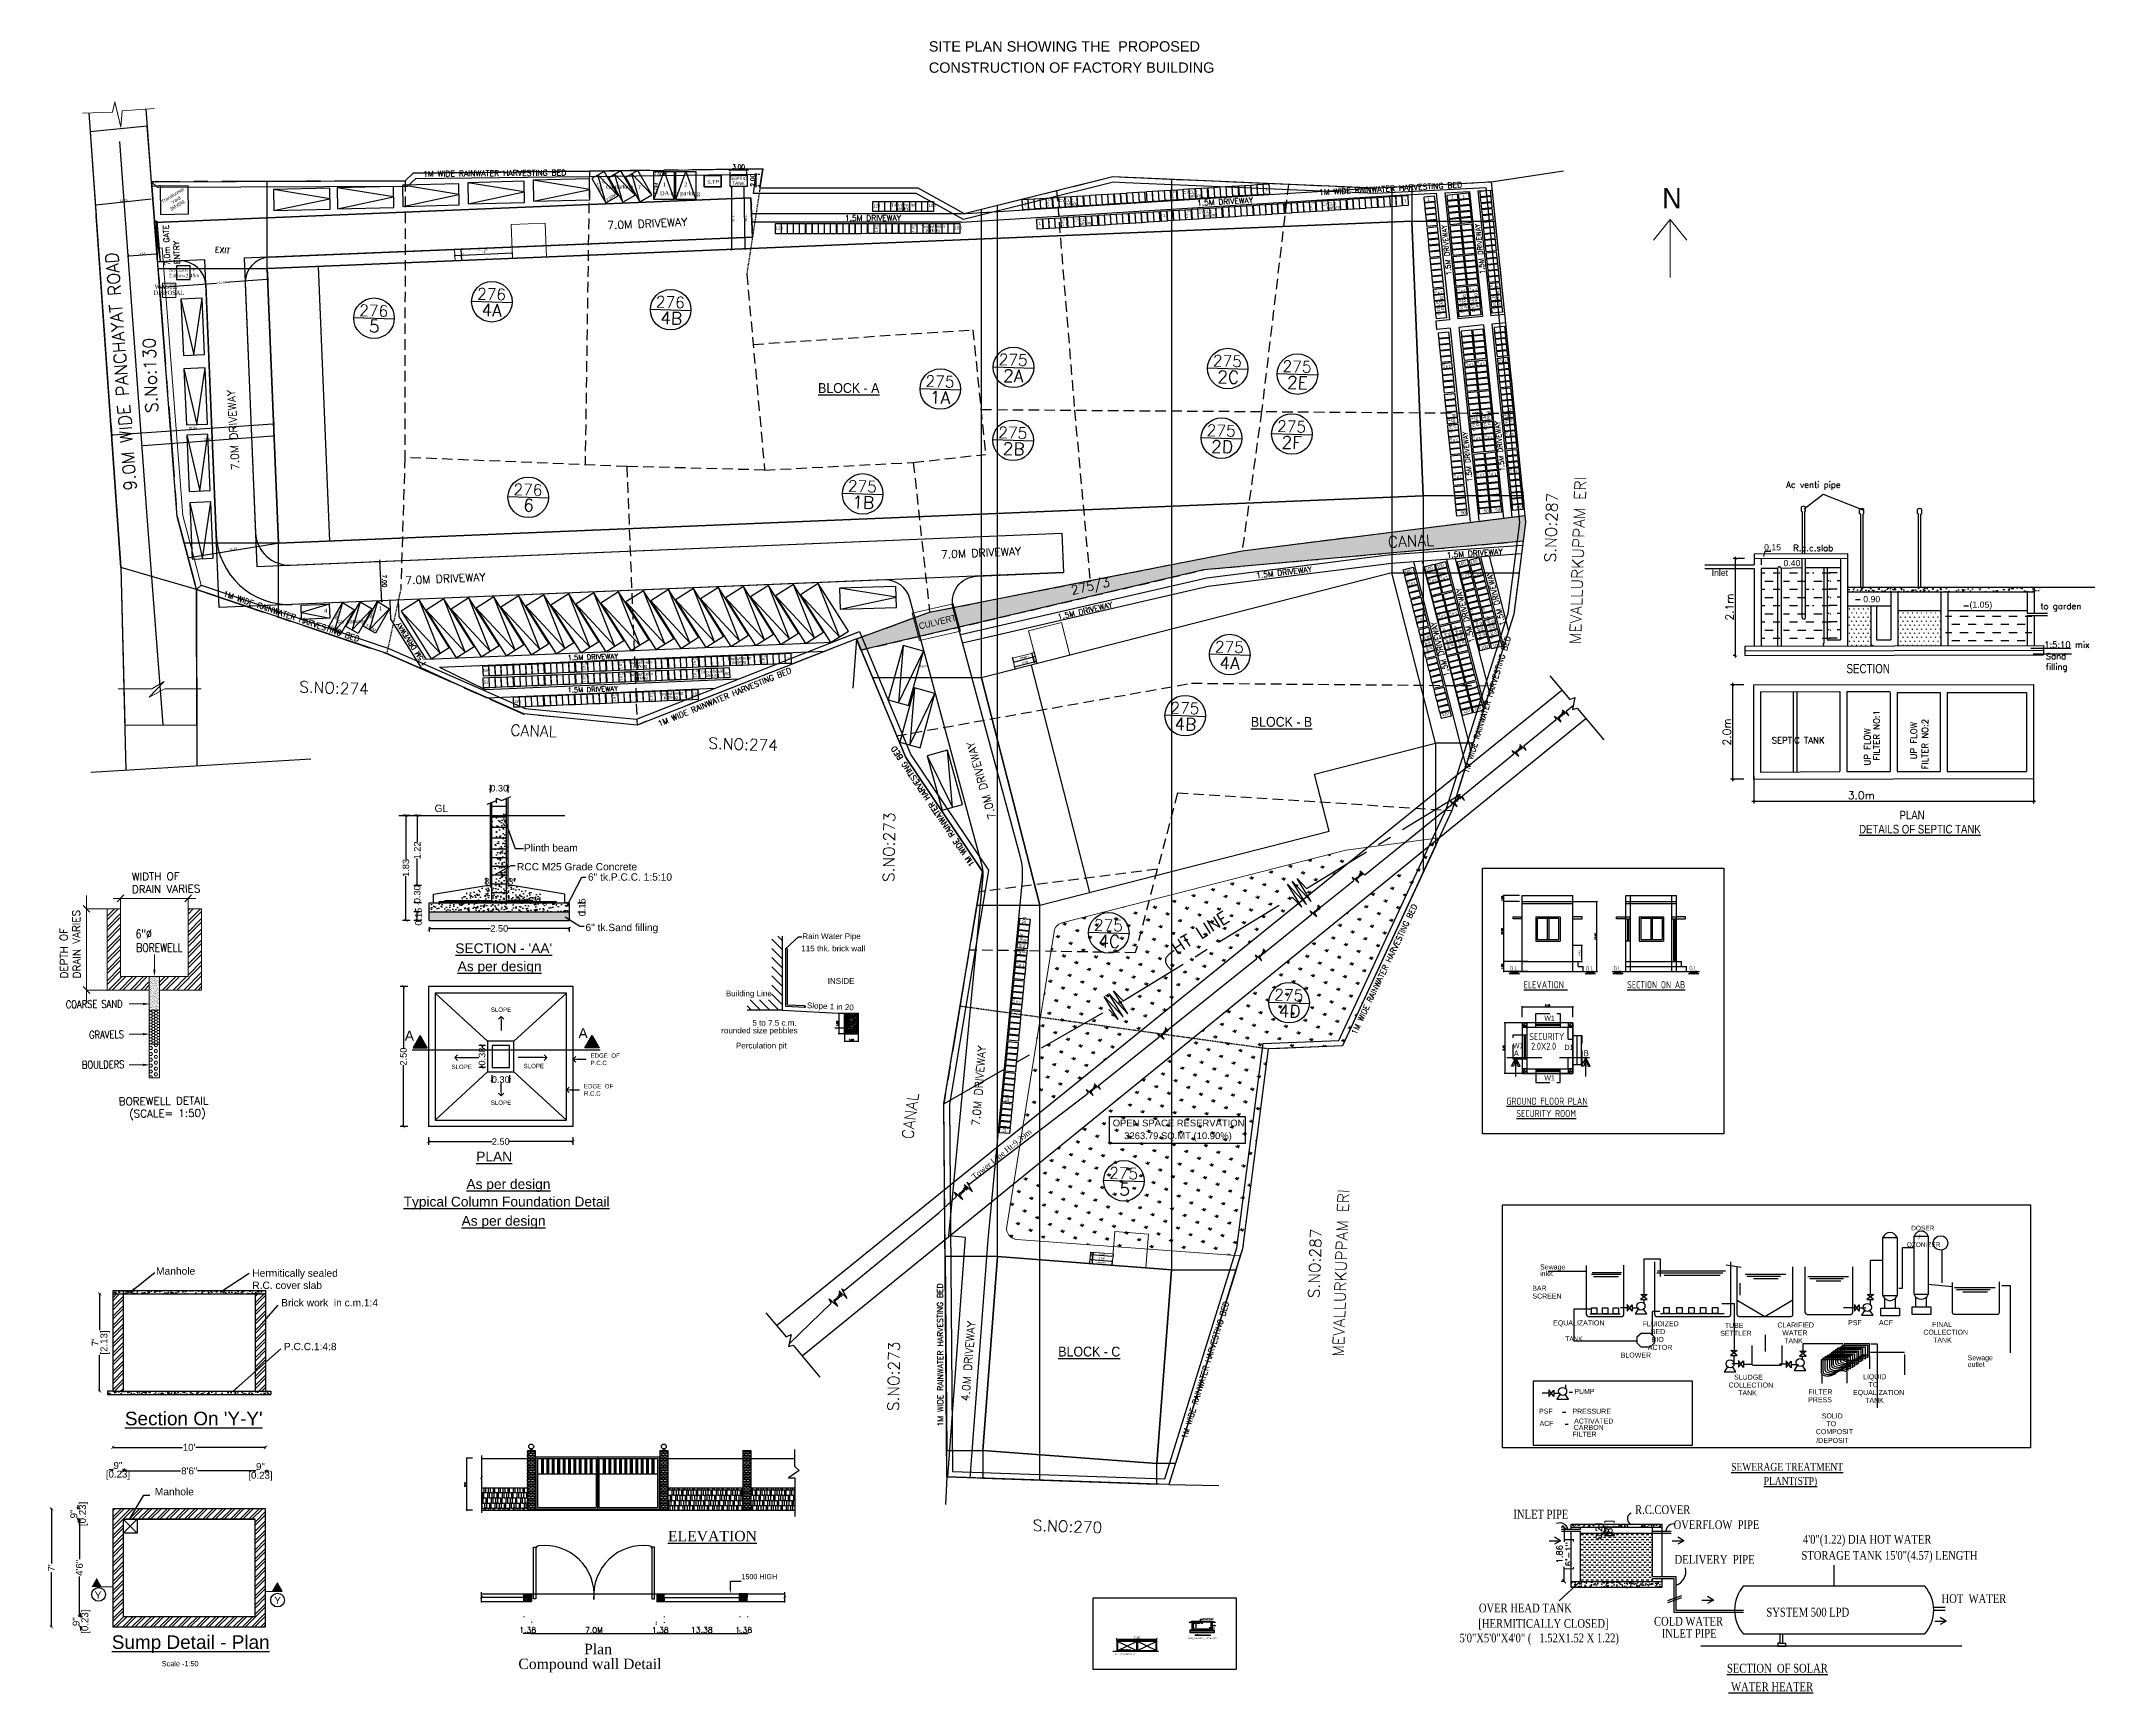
# Model space of a CAD drawing. Header units: metres. Extents: x 6804 to 7881, y 412 to 705.
# Drawn here: x 6803.6 to 7168.1, y 412.2 to 705.4 of the extents above; entities that cross this region are included whole.
import ezdxf

# ---------------------------------------------------------------- set-up
doc = ezdxf.new("R2010")
doc.units = ezdxf.units.M
doc.header["$LTSCALE"] = 5
doc.header["$PDSIZE"] = -1
for name, pattern in [('CENTER', [2, 1.25, -0.25, 0.25, -0.25]), ('CENTERX2', [4, 2.5, -0.5, 0.5, -0.5]), ('CONTINOUS', [0]), ('DASHED', [0.75, 0.5, -0.25]), ('DOT2', [0.125, 0, -0.125]), ('HIDDEN', [0.375, 0.25, -0.125]), ('PHANTOM2', [1.25, 0.625, -0.125, 0.125, -0.125, 0.125, -0.125])]:
    doc.linetypes.add(name, pattern=pattern)
doc.layers.get('0').update_dxf_attribs({"color": 8, "linetype": 'CONTINUOUS'})
doc.layers.get('DEFPOINTS').update_dxf_attribs({"color": 8, "linetype": 'CONTINUOUS'})
for name, color, linetype, lineweight in [('32', 8, 'CONTINUOUS', 18), ('ADIM', 8, 'CONTINUOUS', 18), ('BLK_1_DA_RAMP_1', 1, 'CONTINUOUS', 0), ('BLK_1_INTERNAL_VEHICULAR_ACCESS', 161, 'CONTINUOUS', 0), ('BLK_1_PLANTATION_GREENSTRIP', 81, 'CONTINUOUS', 0), ('BLK_2_DA_RAMP_1', 1, 'CONTINUOUS', 0), ('BLK_2_INTERNAL_VEHICULAR_ACCESS', 161, 'CONTINUOUS', 0), ('BLK_3_DA_RAMP_1', 1, 'CONTINUOUS', 0), ('BLK_3_INTERNAL_VEHICULAR_ACCESS', 161, 'CONTINUOUS', 0), ('Boundry mesurement', 8, 'CONTINUOUS', 15), ('Dimension', 8, 'CONTINUOUS', 9), ('DIST_CL_ROAD', 7, 'CONTINUOUS', 0), ('Doors', 8, 'CONTINUOUS', 15), ('FLOOR-GROUND', 8, 'CONTINUOUS', 50), ('GRID-CENTRE', 8, 'CENTER', 9), ('NORTH_DIRECTION', 7, 'CONTINUOUS', 0), ('NOTIFIED_ROAD', 183, 'CONTINUOUS', 13), ('OSR_PLAN', 7, 'CONTINUOUS', 0), ('others', 8, 'CONTINUOUS', 15), ('TEX', 3, 'CONTINUOUS', 9), ('Walls', 1, 'CONTINUOUS', 30), ('WASTE_DISPOSAL', 7, 'CONTINUOUS', 0), ('Y', 2, 'CONTINUOUS', 18)]:
    doc.layers.add(name, color=color, linetype=linetype, lineweight=lineweight)
for name, color, linetype in [('5.1 TEXT', 8, 'CENTERX2'), ('BLK_1_LVL_0_BLDG_FOOT_PRINT', 1, 'CONTINUOUS'), ('BLK_1_LVL_0_FRONT_SETBACK', 2, 'CONTINUOUS'), ('BLK_1_LVL_0_REAR_SETBACK', 11, 'CONTINUOUS'), ('BLK_1_LVL_0_SIDE_SETBACK1', 171, 'CONTINUOUS'), ('BLK_1_LVL_0_SIDE_SETBACK2', 102, 'CONTINUOUS'), ('BLK_1_MAX_HEIGHT_CAL', 7, 'CONTINUOUS'), ('BLK_2_FLR_0_EXIT_WIDTH_DOOR', 2, 'CONTINUOUS'), ('BLK_2_LVL_0_BLDG_FOOT_PRINT', 1, 'CONTINUOUS'), ('BLK_2_LVL_0_FRONT_SETBACK', 2, 'CONTINUOUS'), ('BLK_2_LVL_0_REAR_SETBACK', 11, 'CONTINUOUS'), ('BLK_2_LVL_0_SIDE_SETBACK1', 171, 'CONTINUOUS'), ('BLK_2_LVL_0_SIDE_SETBACK2', 102, 'CONTINUOUS'), ('BLK_3_FLR_0_EXIT_WIDTH_DOOR', 2, 'CONTINUOUS'), ('BLK_3_LVL_0_BLDG_FOOT_PRINT', 1, 'CONTINUOUS'), ('BLK_3_LVL_0_FRONT_SETBACK', 2, 'CONTINUOUS'), ('BLK_3_LVL_0_REAR_SETBACK', 11, 'CONTINUOUS'), ('BLK_3_LVL_0_SIDE_SETBACK1', 171, 'CONTINUOUS'), ('BLK_3_LVL_0_SIDE_SETBACK2', 102, 'CONTINUOUS'), ('concrete beam', 8, 'CONTINUOUS'), ('CYCLE_PARKING', 2, 'CONTINUOUS'), ('DA_PARKING', 1, 'CONTINUOUS'), ('DIM', 8, 'CONTINUOUS'), ('dime', 8, 'CONTINUOUS'), ('DISTANCE_BLK', 238, 'CONTINUOUS'), ('DOOR', 8, 'CONTINUOUS'), ('DRIVE_WAY', 255, 'DOT2'), ('FMB', 8, 'CONTINUOUS'), ('FURN', 8, 'CONTINUOUS'), ('G Line', 8, 'CONTINUOUS'), ('GUARD_ROOM', 2, 'CONTINUOUS'), ('hat', 8, 'CONTINUOUS'), ('HATCH', 8, 'CONTINUOUS'), ('L4', 8, 'CONTINUOUS'), ('LINE', 8, 'CONTINUOUS'), ('LORRY_PARKING', 175, 'CONTINUOUS'), ('MAIN_GATE', 57, 'CONTINUOUS'), ('PARKING_SLOT', 30, 'CONTINUOUS'), ('PDF_0', 7, 'CONTINUOUS'), ('PDF_Text', 7, 'CONTINUOUS'), ('PLOT_BOUNDARY', 70, 'CONTINUOUS'), ('ROAD_WIDTH', 2, 'CONTINUOUS'), ('RWH', 130, 'CONTINUOUS'), ('S.NO', 6, 'CONTINUOUS'), ('SEPTIC_TANK', 146, 'CONTINUOUS'), ('SEPTIC_TANK_1', 146, 'CONTINUOUS'), ('SHORTEST_DIST_TO_ROAD', 6, 'CONTINUOUS'), ('SNO', 6, 'CONTINUOUS'), ('STEX', 1, 'CONTINUOUS'), ('Sub Divi', 3, 'DASHED'), ('SURRENDER_ROAD_WIDTH', 2, 'CONTINUOUS'), ('TE', 7, 'CONTINUOUS'), ('TEXT', 7, 'CONTINUOUS'), ('text1', 2, 'CONTINUOUS'), ('TOWER LINE', 170, 'CONTINUOUS'), ('TRANSFORMER_YARD', 7, 'CONTINUOUS'), ('TRANSFORMER_YARD_ROAD', 7, 'CONTINUOUS'), ('TWO_WHEELER_PARKING', 2, 'CONTINUOUS'), ('txt', 2, 'CONTINUOUS'), ('WAL', 1, 'CONTINUOUS'), ('WALL', 3, 'CONTINUOUS'), ('WIN', 7, 'CONTINUOUS')]:
    doc.layers.add(name, color=color, linetype=linetype)
doc.styles.add('1', font='arial.ttf')
doc.styles.add('2', font='isocp.shx', dxfattribs={"width": 0.75})
doc.styles.add('ar', font='arial.ttf')
doc.styles.add('ARIAL', font='arial.ttf')
doc.styles.add('DIM 100', font='ARIALN.TTF', dxfattribs={"width": 0.85, "height": 0.23})
doc.styles.add('na1', font='arial.ttf', dxfattribs={"width": 0.9})
doc.styles.add('new', font='ARIALN.TTF')
doc.styles.add('NOS.', font='times.ttf')
doc.styles.add('PDF Arial', font='arial.ttf')
doc.styles.add('rd', font='ARIALN.TTF')
doc.styles.add('ROMAN', font='romans.shx')
doc.styles.add('ROMANS', font='romans')
doc.styles.add('ROMANT', font='arial.ttf')
doc.styles.add('ROMANTIC', font='romantic.ttf')
doc.styles.add('ROMANTICITALIC', font='romantic.ttf')
doc.styles.add('RS', font='romans.shx')
doc.styles.add('RT', font='romantic.ttf')
doc.styles.add('ST25', font='romans.shx', dxfattribs={"width": 0.8, "height": 100})
doc.styles.get("Standard").update_dxf_attribs({"font": 'arial.ttf'})
doc.styles.add('style1', font='romanc.shx', dxfattribs={"height": 0.7})
doc.styles.add('style2', font='arial.ttf')
doc.styles.add('T', font='ROMI____.pfb', dxfattribs={"width": 1.2, "height": 24})
doc.styles.add('T1', font='ROMANS.shx', dxfattribs={"width": 0.96, "height": 4})
doc.styles.add('UATEXT', font='GOTHIC.TTF')
doc.styles.add('USA TEXT', font='GOTHIC.TTF')
doc.dimstyles.new('GRID DIM 400', dxfattribs={"dimscale": 0, "dimtxt": 0.8, "dimasz": 0.2, "dimexe": 0, "dimexo": 0, "dimgap": 0.2, "dimtad": 0, "dimlfac": -0.1, "dimzin": 1, "dimdsep": 46, "dimtxsty": 'DIM 100', "dimblk": 'ARCHTICK', "dimcen": 0, "dimclrd": 256, "dimclre": 252, "dimclrt": 4, "dimazin": 0, "dimtfac": 1, "dimtix": 1, "dimtofl": 0, "dimtmove": 2, "dimatfit": 0, "dimfxl": 0, "dimtolj": 1, "dimtzin": 0, "dimarcsym": 0})
doc.dimstyles.new('main dim', dxfattribs={"dimtxt": 0.15, "dimasz": 0.12, "dimexe": 0.1, "dimexo": 0.1, "dimgap": 0.05, "dimtad": 1, "dimzin": 3, "dimdsep": 46, "dimtxsty": 'style1', "dimblk": 'OBLIQUE', "dimcen": 0.125, "dimclrd": 8, "dimclre": 8, "dimclrt": 7, "dimadec": 0, "dimazin": 0, "dimtfac": 0.8, "dimtix": 1, "dimtofl": 0, "dimtmove": 2, "dimatfit": 0, "dimfxl": 0, "dimtolj": 1, "dimtzin": 0, "dimarcsym": 0})
doc.dimstyles.new('mohan', dxfattribs={"dimtxt": 9, "dimasz": 4.5, "dimexe": 4.5, "dimexo": 9, "dimgap": 0.0625, "dimtad": 0, "dimdec": 4, "dimzin": 0, "dimdsep": 46, "dimlunit": 4, "dimtxsty": 'Standard', "dimblk": 'ARCHTICK', "dimcen": 0.09, "dimclrd": 9, "dimclre": 9, "dimclrt": 7, "dimadec": 0, "dimazin": 0, "dimtfac": 1, "dimtdec": 4, "dimtix": 1, "dimtofl": 0, "dimtmove": 2, "dimatfit": 0, "dimfxl": 0, "dimtolj": 1, "dimtzin": 0, "dimlwd": -1, "dimarcsym": 0})
doc.dimstyles.new('my1', dxfattribs={"dimtxt": 0.3, "dimasz": 0.1, "dimexe": 0.12, "dimexo": 0.5, "dimgap": 0.1, "dimtad": 1, "dimtoh": 1, "dimzin": 3, "dimdsep": 46, "dimtxsty": 'RS', "dimblk": 'OBLIQUE', "dimcen": 0.09, "dimdle": 0.1, "dimclrd": 8, "dimclre": 8, "dimclrt": 4, "dimadec": 0, "dimazin": 0, "dimtfac": 1, "dimtofl": 0, "dimtmove": 0, "dimatfit": 3, "dimldrblk": 'OBLIQUE', "dimfxl": 0, "dimtolj": 1, "dimtzin": 0, "dimarcsym": 0})
doc.dimstyles.new('SA', dxfattribs={"dimtxt": 0.4, "dimasz": 0.2, "dimexe": 0.1, "dimexo": 0.01, "dimgap": 0.2, "dimtad": 0, "dimdsep": 46, "dimtxsty": 'new', "dimblk": 'ARCHTICK', "dimcen": 1.5, "dimse1": 1, "dimse2": 1, "dimclrd": 8, "dimclre": 5, "dimclrt": 3, "dimadec": 0, "dimazin": 0, "dimtfac": 1, "dimtmove": 0, "dimatfit": 3, "dimfxl": 0, "dimlwd": 15, "dimlwe": 15, "dimarcsym": 0})
doc.dimstyles.new('ST-1', dxfattribs={"dimscale": 0.25, "dimtxt": 5, "dimasz": 1.5, "dimexe": 3, "dimexo": 3, "dimgap": 3, "dimtad": 0, "dimdec": 1, "dimzin": 0, "dimdsep": 46, "dimlunit": 4, "dimtxsty": 'Standard', "dimblk": 'ARCHTICK', "dimcen": 0, "dimclrd": 8, "dimclre": 8, "dimclrt": 1, "dimadec": 0, "dimazin": 0, "dimtfac": 1, "dimtdec": 1, "dimtix": 1, "dimtofl": 0, "dimtmove": 0, "dimatfit": 3, "dimfxl": 0, "dimtolj": 1, "dimtzin": 0, "dimarcsym": 0})
doc.dimstyles.get("Standard").update_dxf_attribs({"dimtxt": 0.4, "dimasz": 0.18, "dimexe": 0.18, "dimexo": 0.0625, "dimgap": 0.1, "dimtad": 1, "dimtoh": 1, "dimzin": 0, "dimdsep": 46, "dimtxsty": '1', "dimcen": 0.09, "dimadec": 0, "dimazin": 0, "dimtfac": 1, "dimtofl": 0, "dimtmove": 2, "dimatfit": 3, "dimfxl": 0, "dimtolj": 1, "dimtzin": 0, "dimarcsym": 0})
pattern_1 = [(50, (20610.453, 15975.0276), (7.1726018, -0.6275213), [0.75, -8.25]), (355, (20610.453, 15975.0276), (-1.3875133, 7.5219213), [0.6, -6.6]), (100.4514, (20611.051, 15974.975), (5.7850938, 6.8943954), [0.637402, -7.0114211]), (46.1842, (20610.453, 15977.028), (10.6724105, -1.65519), [1.125, -12.375]), (96.6356, (20611.343, 15976.89), (9.346627, 9.7411787), [0.956103, -10.51713]), (351.1842, (20610.453, 15977.028), (9.3466195, 9.741186), [0.9, -9.9]), (21, (20611.453, 15976.5276), (5.9690705, -4.0261889), [0.75, -8.25]), (326, (20611.453, 15976.5276), (2.4331533, 7.2515005), [0.6, -6.6]), (71.4514, (20611.951, 15976.192), (8.4022263, 3.225305), [0.637402, -7.0114211]), (37.5, (20610.4532, 15975.0276), (0.12159855, 3.32893854), [0, -6.52, 0, -6.7, 0, -6.625]), (7.5, (20610.4532, 15975.0276), (2.63069537, 3.9441171), [0, -3.82, 0, -6.37, 0, -2.525]), (327.5, (20608.2232, 15975.0276), (5.33822436, -0.22554872), [0, -2.5, 0, -7.8, 0, -10.35]), (317.5, (20607.2232, 15975.0276), (5.8318617, 1.0010498), [0, -3.25, 0, -5.18, 0, -7.35])]
pattern_2 = [(50, (-379.0064, -621.69866), (0.24708799, -0.0216174), [0.02583665, -0.28420313]), (355, (-379.0064, -621.69866), (-0.04779826, 0.25912165), [0.02066932, -0.227362505]), (100.4514, (-378.98582, -621.70046), (0.19928991, 0.23750409), [0.02195777, -0.241535495]), (46.1842, (-379.0064, -621.62976), (0.36765242, -0.05701942), [0.03875497, -0.4263047]), (96.6356, (-378.97577, -621.6345), (0.32198069, 0.33557254), [0.03293666, -0.36230319]), (351.1842, (-379.0064, -621.62976), (0.32198043, 0.3355728), [0.03100398, -0.34104376]), (21, (-378.97196, -621.64698), (0.2056277, -0.138697636), [0.02583665, -0.28420313]), (326, (-378.97196, -621.64698), (0.08381937, 0.24980596), [0.02066932, -0.227362505]), (71.4514, (-378.95482, -621.65854), (0.289447154, 0.11110809), [0.02195777, -0.241535495]), (37.5, (-379.00641, -621.69866), (0.004188932, 0.114678152), [0, -0.224606596, 0, -0.230807392, 0, -0.228223727]), (7.5, (-379.00641, -621.69866), (0.090624468, 0.135870356), [0, -0.131594662, 0, -0.219439266, 0, -0.086983383]), (327.5, (-379.08323, -621.69866), (0.183895767, -0.007769897), [0, -0.08612216, 0, -0.268701142, 0, -0.356545747]), (317.5, (-379.11768, -621.69866), (0.200901013, 0.03448503), [0, -0.11195881, 0, -0.178445118, 0, -0.253199153])]
pattern_3 = [(0, (8188.8865, -2906.29765), (0.41384889, 0.7168073), [0.10346222, -0.72423556]), (90, (8188.9382, -2906.29765), (-0.41384889, 0.716807303), [0.05173111, -1.3818835]), (90, (8188.95115, -2906.29765), (-0.41384889, 0.716807303), [0.04138489, -1.39222972]), (90, (8188.9253, -2906.29765), (-0.41384889, 0.716807303), [0.04138489, -1.39222972]), (60, (8188.9641, -2906.29765), (-0.41384889, 0.7168073), [0.03310791, -0.79458987]), (120, (8188.91235, -2906.29765), (-0.82769778, 3e-10), [0.03310791, -0.79458987])]
pattern_4 = [(40, (16517.20157, -5068.10462), (-0.0225907686, 0.2582136657), [0.027, -0.297]), (95, (16517.20157, -5068.10462), (0.270789168, -0.04995048), [0.0216, -0.2376]), (349.5486, (16517.1997, -5068.0831), (0.248198235, 0.2082633774), [0.0229464684, -0.2524111603]), (43.8158, (16517.27357, -5068.10462), (-0.059586845, 0.3842067775), [0.0405, -0.4455]), (353.3644, (16517.2686, -5068.0726), (0.350682434, 0.336478574), [0.034419704, -0.37861668]), (98.8158, (16517.27357, -5068.10462), (0.350682696, 0.3364783), [0.0324, -0.3564]), (69, (16517.25557, -5068.06862), (-0.1449428006, 0.2148865388), [0.027, -0.297]), (124, (16517.25557, -5068.06862), (0.261054016, 0.0875935195), [0.0216, -0.2376]), (18.5486, (16517.2435, -5068.05071), (0.116110979, 0.3024801463), [0.0229464684, -0.2524111603]), (52.5, (16517.20157, -5068.10462), (0.1198417874, 0.0043775479), [0, -0.23472, 0, -0.2412, 0, -0.2385]), (82.5, (16517.20157, -5068.10462), (0.1419882163, 0.0947050335), [0, -0.13752, 0, -0.22932, 0, -0.0909]), (122.5, (16517.20157, -5068.1849), (-0.0081197538, 0.192176077), [0, -0.09, 0, -0.2808, 0, -0.3726]), (132.5, (16517.20157, -5068.2209), (0.0360377936, 0.209947021), [0, -0.117, 0, -0.18648, 0, -0.2646])]
pattern_5 = [(40, (16517.20157, -5076.27662), (-0.0225907686, 0.2582136657), [0.027, -0.297]), (95, (16517.20157, -5076.27662), (0.270789168, -0.04995048), [0.0216, -0.2376]), (349.5486, (16517.1997, -5076.2551), (0.248198235, 0.2082633774), [0.0229464684, -0.2524111603]), (43.8158, (16517.27357, -5076.27662), (-0.059586845, 0.3842067775), [0.0405, -0.4455]), (353.3644, (16517.2686, -5076.2446), (0.350682434, 0.336478574), [0.034419704, -0.37861668]), (98.8158, (16517.27357, -5076.27662), (0.350682696, 0.3364783), [0.0324, -0.3564]), (69, (16517.25557, -5076.24062), (-0.1449428006, 0.2148865388), [0.027, -0.297]), (124, (16517.25557, -5076.24062), (0.261054016, 0.0875935195), [0.0216, -0.2376]), (18.5486, (16517.2435, -5076.22271), (0.116110979, 0.3024801463), [0.0229464684, -0.2524111603]), (52.5, (16517.20157, -5076.27662), (0.1198417874, 0.0043775479), [0, -0.23472, 0, -0.2412, 0, -0.2385]), (82.5, (16517.20157, -5076.27662), (0.1419882163, 0.0947050335), [0, -0.13752, 0, -0.22932, 0, -0.0909]), (122.5, (16517.20157, -5076.3569), (-0.0081197538, 0.192176077), [0, -0.09, 0, -0.2808, 0, -0.3726]), (132.5, (16517.20157, -5076.3929), (0.0360377936, 0.209947021), [0, -0.117, 0, -0.18648, 0, -0.2646])]
pattern_6 = [(40, (16525.37357, -5076.27662), (-0.0225907686, 0.2582136657), [0.027, -0.297]), (95, (16525.37357, -5076.27662), (0.270789168, -0.04995048), [0.0216, -0.2376]), (349.5486, (16525.3717, -5076.2551), (0.248198235, 0.2082633774), [0.0229464684, -0.2524111603]), (43.8158, (16525.44557, -5076.27662), (-0.059586845, 0.3842067775), [0.0405, -0.4455]), (353.3644, (16525.4406, -5076.2446), (0.350682434, 0.336478574), [0.034419704, -0.37861668]), (98.8158, (16525.44557, -5076.27662), (0.350682696, 0.3364783), [0.0324, -0.3564]), (69, (16525.42757, -5076.24062), (-0.1449428006, 0.2148865388), [0.027, -0.297]), (124, (16525.42757, -5076.24062), (0.261054016, 0.0875935195), [0.0216, -0.2376]), (18.5486, (16525.4155, -5076.22271), (0.116110979, 0.3024801463), [0.0229464684, -0.2524111603]), (52.5, (16525.37357, -5076.27662), (0.1198417874, 0.0043775479), [0, -0.23472, 0, -0.2412, 0, -0.2385]), (82.5, (16525.37357, -5076.27662), (0.1419882163, 0.0947050335), [0, -0.13752, 0, -0.22932, 0, -0.0909]), (122.5, (16525.37357, -5076.3569), (-0.0081197538, 0.192176077), [0, -0.09, 0, -0.2808, 0, -0.3726]), (132.5, (16525.37357, -5076.3929), (0.0360377936, 0.209947021), [0, -0.117, 0, -0.18648, 0, -0.2646])]
pattern_7 = [(40, (16525.37357, -5068.10462), (-0.0225907686, 0.2582136657), [0.027, -0.297]), (95, (16525.37357, -5068.10462), (0.270789168, -0.04995048), [0.0216, -0.2376]), (349.5486, (16525.3717, -5068.0831), (0.248198235, 0.2082633774), [0.0229464684, -0.2524111603]), (43.8158, (16525.44557, -5068.10462), (-0.059586845, 0.3842067775), [0.0405, -0.4455]), (353.3644, (16525.4406, -5068.0726), (0.350682434, 0.336478574), [0.034419704, -0.37861668]), (98.8158, (16525.44557, -5068.10462), (0.350682696, 0.3364783), [0.0324, -0.3564]), (69, (16525.42757, -5068.06862), (-0.1449428006, 0.2148865388), [0.027, -0.297]), (124, (16525.42757, -5068.06862), (0.261054016, 0.0875935195), [0.0216, -0.2376]), (18.5486, (16525.4155, -5068.05071), (0.116110979, 0.3024801463), [0.0229464684, -0.2524111603]), (52.5, (16525.37357, -5068.10462), (0.1198417874, 0.0043775479), [0, -0.23472, 0, -0.2412, 0, -0.2385]), (82.5, (16525.37357, -5068.10462), (0.1419882163, 0.0947050335), [0, -0.13752, 0, -0.22932, 0, -0.0909]), (122.5, (16525.37357, -5068.1849), (-0.0081197538, 0.192176077), [0, -0.09, 0, -0.2808, 0, -0.3726]), (132.5, (16525.37357, -5068.2209), (0.0360377936, 0.209947021), [0, -0.117, 0, -0.18648, 0, -0.2646])]

# ---------------------------------------------------------------- blocks, each defined once
blk = doc.blocks.new('ARROW2')
at = {"layer": 'FURN'}
for points in [[(0, 0, 0, 1.41, 0), (-4, 4, 1.41, 1.41, 0)], [(0, 0, 0, 1.41, 0), (4, 4, 1.41, 1.41, 0)]]:
    blk.add_lwpolyline(points, format="xyseb", dxfattribs=at)
blk = doc.blocks.new('*D56')
at = {"layer": 'DEFPOINTS', "color": 0}
for p in [(7011.27, 423.63), (7011.5, 423.81), (7011.5, 423.63)]:
    blk.add_point(p, dxfattribs=at)
at = {"layer": 'Dimension', "color": 0, "lineweight": -2}
for p, q in [((7011.09, 423.81), (7010.91, 423.81)), ((7011.27, 423.69), (7011.27, 423.99)), ((7011.27, 423.81), (7011.5, 423.81)), ((7011.39, 423.81), (7011.39, 424.22)), ((7011.39, 424.22), (7012.06, 424.22)), ((7011.5, 423.69), (7011.5, 423.99)), ((7011.68, 423.81), (7011.86, 423.81))]:
    blk.add_line(p, q, dxfattribs=at)
at = {"layer": 'Dimension', "color": 0}
for points in [[(7011.09, 423.84), (7011.09, 423.78), (7011.27, 423.81)], [(7011.68, 423.84), (7011.68, 423.78), (7011.5, 423.81)]]:
    blk.add_solid(points, dxfattribs=at)
at = {"layer": 'Dimension', "color": 0, "insert": (7011.72, 424.41), "char_height": 0.18, "attachment_point": 5, "style": '1'}
blk.add_mtext('\\A1;0.23', dxfattribs=at)
blk = doc.blocks.new('*D57')
at = {"layer": 'DEFPOINTS', "color": 0}
for p in [(7008.08, 424.83), (7008.08, 423.63), (7008.57, 424.83)]:
    blk.add_point(p, dxfattribs=at)
at = {"layer": 'Dimension', "color": 0, "lineweight": -2}
for p, q in [((7008.14, 424.83), (7008.75, 424.83)), ((7008.14, 423.63), (7008.75, 423.63)), ((7008.57, 423.81), (7008.57, 424.65))]:
    blk.add_line(p, q, dxfattribs=at)
at = {"layer": 'Dimension', "color": 0}
for points in [[(7008.54, 424.65), (7008.6, 424.65), (7008.57, 424.83)], [(7008.54, 423.81), (7008.6, 423.81), (7008.57, 423.63)]]:
    blk.add_solid(points, dxfattribs=at)
at = {"layer": 'Dimension', "color": 0, "insert": (7008.27, 424.23), "char_height": 0.4, "attachment_point": 5, "rotation": 90, "style": '1'}
blk.add_mtext('\\A1;1.20', dxfattribs=at)
blk = doc.blocks.new('*D58')
at = {"layer": 'DEFPOINTS', "color": 0}
for p in [(6994.54, 421.47), (7001.6, 421.76), (7001.6, 421.47)]:
    blk.add_point(p, dxfattribs=at)
at = {"layer": 'Dimension', "color": 0, "lineweight": -2}
for p, q in [((6994.54, 421.54), (6994.54, 421.94)), ((6994.72, 421.76), (7001.42, 421.76)), ((7001.6, 421.54), (7001.6, 421.94))]:
    blk.add_line(p, q, dxfattribs=at)
at = {"layer": 'Dimension', "color": 0}
for points in [[(6994.72, 421.79), (6994.72, 421.73), (6994.54, 421.76)], [(7001.42, 421.79), (7001.42, 421.73), (7001.6, 421.76)]]:
    blk.add_solid(points, dxfattribs=at)
at = {"layer": 'Dimension', "color": 0, "insert": (6998.07, 422.07), "char_height": 0.4, "attachment_point": 5, "style": '1'}
blk.add_mtext('\\A1;7.06', dxfattribs=at)
blk = doc.blocks.new('*D60')
at = {"layer": 'DEFPOINTS', "color": 0}
for p in [(6928.17, 679.59), (6928.36, 668.54), (6928.49, 668.54)]:
    blk.add_point(p, dxfattribs=at)
at = {"layer": 'SEPTIC_TANK', "color": 0, "lineweight": -2}
for p, q in [((6928.23, 679.59), (6928.47, 679.6)), ((6928.3, 679.41), (6928.48, 668.72)), ((6928.42, 668.54), (6928.67, 668.54))]:
    blk.add_line(p, q, dxfattribs=at)
at = {"layer": 'SEPTIC_TANK', "color": 0}
for points in [[(6928.33, 679.41), (6928.27, 679.41), (6928.29, 679.59)], [(6928.51, 668.72), (6928.45, 668.72), (6928.49, 668.54)]]:
    blk.add_solid(points, dxfattribs=at)
at = {"layer": 'SEPTIC_TANK', "color": 0, "insert": (6928.69, 674.07), "char_height": 0.4, "attachment_point": 5, "rotation": 271.0015, "style": '1'}
blk.add_mtext('\\A1;11.06', dxfattribs=at)
blk = doc.blocks.new('*D61')
at = {"layer": 'DEFPOINTS', "color": 0, "linetype": 'ByBlock'}
for p in [(6925.84, 679.59), (6925.85, 668.43), (6926.14, 668.43)]:
    blk.add_point(p, dxfattribs=at)
at = {"layer": 'SEPTIC_TANK', "color": 0, "linetype": 'ByBlock', "lineweight": -2}
for p, q in [((6925.91, 679.59), (6926.32, 679.59)), ((6926.14, 679.41), (6926.14, 668.61)), ((6925.91, 668.43), (6926.32, 668.43))]:
    blk.add_line(p, q, dxfattribs=at)
at = {"layer": 'SEPTIC_TANK', "color": 0, "linetype": 'ByBlock'}
for points in [[(6926.17, 679.41), (6926.11, 679.41), (6926.14, 679.59)], [(6926.17, 668.61), (6926.11, 668.61), (6926.14, 668.43)]]:
    blk.add_solid(points, dxfattribs=at)
at = {"layer": 'SEPTIC_TANK', "color": 0, "linetype": 'ByBlock', "insert": (6926.44, 674.01), "char_height": 0.4, "attachment_point": 5, "rotation": 270.0193, "style": '1'}
blk.add_mtext('\\A1;11.16', dxfattribs=at)
blk = doc.blocks.new('_ArchTick')
at = {"color": 0, "linetype": 'ByBlock', "const_width": 0.15}
blk.add_lwpolyline([(-0.5, -0.5), (0.5, 0.5)], dxfattribs=at)
blk = doc.blocks.new('*D42')
at = {"layer": 'DEFPOINTS', "color": 0, "ltscale": 7}
for p in [(91793.7, -614.5), (91799.7, -601.9), (91799.7, -614.5)]:
    blk.add_point(p, dxfattribs=at)
at = {"layer": 'DIM', "color": 9, "lineweight": -2, "ltscale": 7}
for p, q in [((91793.7, -605.5), (91793.7, -597.4)), ((91799.7, -605.5), (91799.7, -597.4))]:
    blk.add_line(p, q, dxfattribs=at)
at = {"layer": 'DIM', "color": 7, "ltscale": 7, "insert": (91796.7, -601.9), "char_height": 9, "attachment_point": 5}
blk.add_mtext('\\A1;3"', dxfattribs=at)
blk = doc.blocks.new('*D43')
at = {"layer": 'DEFPOINTS', "color": 0, "ltscale": 7}
for p in [(91826.7, -608.4), (91832.7, -602.2), (91832.7, -608.4)]:
    blk.add_point(p, dxfattribs=at)
at = {"layer": 'DIM', "color": 9, "lineweight": -2, "ltscale": 7}
for p, q in [((91826.7, -602.2), (91826.7, -597.7)), ((91832.7, -602.2), (91832.7, -597.7))]:
    blk.add_line(p, q, dxfattribs=at)
at = {"layer": 'DIM', "color": 7, "ltscale": 7, "insert": (91829.7, -602.2), "char_height": 9, "attachment_point": 5}
blk.add_mtext('\\A1;3"', dxfattribs=at)
blk = doc.blocks.new('*D44')
at = {"layer": 'DEFPOINTS', "color": 0, "ltscale": 7}
for p in [(91699.3, -511.6), (91799.7, -511.6), (91799.7, -607.6)]:
    blk.add_point(p, dxfattribs=at)
at = {"layer": 'DIM', "color": 9, "lineweight": -2, "ltscale": 7}
for p, q in [((91705.3, -511.6), (91694.8, -511.6)), ((91705.3, -607.6), (91694.8, -607.6))]:
    blk.add_line(p, q, dxfattribs=at)
at = {"layer": 'DIM', "color": 9, "ltscale": 7}
for p, q in [((91699.3, -511.6), (91699.3, -548.3)), ((91699.3, -607.6), (91699.3, -570.8))]:
    blk.add_line(p, q, dxfattribs=at)
at = {"layer": 'DIM', "color": 9, "ltscale": 7, "xscale": 4.5, "yscale": 4.5, "zscale": 4.5}
for p, rotation in [((91699.3, -511.6), 90), ((91699.3, -607.6), 270)]:
    blk.add_blockref('_ArchTick', p, dxfattribs=dict(at, rotation=rotation))
at = {"layer": 'DIM', "color": 7, "ltscale": 7, "insert": (91699.3, -559.6), "char_height": 9, "attachment_point": 5, "rotation": 90}
blk.add_mtext('\\A1;1.22', dxfattribs=at)
blk = doc.blocks.new('*D45')
at = {"layer": 'DEFPOINTS', "color": 0, "ltscale": 7}
for p in [(91715.7, -655.6), (91907.7, -655.6), (91907.7, -666.6)]:
    blk.add_point(p, dxfattribs=at)
at = {"layer": 'DIM', "color": 9, "lineweight": -2, "ltscale": 7}
for p, q in [((91715.7, -664.6), (91715.7, -671.1)), ((91907.7, -664.6), (91907.7, -671.1))]:
    blk.add_line(p, q, dxfattribs=at)
at = {"layer": 'DIM', "color": 9, "ltscale": 7}
for p, q in [((91715.7, -666.6), (91799.9, -666.6)), ((91907.7, -666.6), (91823.6, -666.6))]:
    blk.add_line(p, q, dxfattribs=at)
at = {"layer": 'DIM', "color": 9, "ltscale": 7, "xscale": 4.5, "yscale": 4.5, "zscale": 4.5, "rotation": 180}
blk.add_blockref('_ArchTick', (91715.7, -666.6), dxfattribs=at)
at = {"layer": 'DIM', "color": 9, "ltscale": 7, "xscale": 4.5, "yscale": 4.5, "zscale": 4.5}
blk.add_blockref('_ArchTick', (91907.7, -666.6), dxfattribs=at)
at = {"layer": 'DIM', "color": 7, "ltscale": 7, "insert": (91811.7, -666.6), "char_height": 9, "attachment_point": 5}
blk.add_mtext('\\A1;2.50', dxfattribs=at)
blk = doc.blocks.new('*D46')
at = {"layer": 'DEFPOINTS', "color": 0}
for p in [(91683.8, -511.6), (91715.7, -511.6), (91715.7, -655.6)]:
    blk.add_point(p, dxfattribs=at)
at = {"layer": 'DIM', "color": 9, "lineweight": -2}
for p, q in [((91689.8, -511.6), (91679.3, -511.6)), ((91689.8, -655.6), (91679.3, -655.6))]:
    blk.add_line(p, q, dxfattribs=at)
at = {"layer": 'DIM', "color": 9}
for p, q in [((91683.8, -511.6), (91683.8, -572.2)), ((91683.8, -655.6), (91683.8, -594.9))]:
    blk.add_line(p, q, dxfattribs=at)
at = {"layer": 'DIM', "color": 9, "xscale": 4.5, "yscale": 4.5, "zscale": 4.5}
for p, rotation in [((91683.8, -511.6), 90), ((91683.8, -655.6), 270)]:
    blk.add_blockref('_ArchTick', p, dxfattribs=dict(at, rotation=rotation))
at = {"layer": 'DIM', "color": 7, "insert": (91683.8, -583.6), "char_height": 9, "attachment_point": 5, "rotation": 90}
blk.add_mtext('\\A1;1.83', dxfattribs=at)
blk = doc.blocks.new('*D47')
at = {"layer": 'DEFPOINTS', "color": 0}
for p in [(91699.3, -643.6), (91715.7, -643.6), (91715.7, -655.6)]:
    blk.add_point(p, dxfattribs=at)
at = {"layer": 'DIM', "color": 9, "lineweight": -2}
for p, q in [((91705.3, -643.6), (91694.8, -643.6)), ((91705.3, -655.6), (91694.8, -655.6))]:
    blk.add_line(p, q, dxfattribs=at)
at = {"layer": 'DIM', "color": 9}
blk.add_line((91699.3, -655.6), (91699.3, -643.6), dxfattribs=at)
at = {"layer": 'DIM', "color": 9, "xscale": 4.5, "yscale": 4.5, "zscale": 4.5}
for p, rotation in [((91699.3, -643.6), 90), ((91699.3, -655.6), 270)]:
    blk.add_blockref('_ArchTick', p, dxfattribs=dict(at, rotation=rotation))
at = {"layer": 'DIM', "color": 7, "insert": (91701, -650.4), "char_height": 9, "attachment_point": 5, "rotation": 90}
blk.add_mtext('\\A1;0.15', dxfattribs=at)
blk = doc.blocks.new('*D48')
at = {"layer": 'DEFPOINTS', "color": 0}
for p in [(91799.7, -607.6), (91699.3, -631.6), (91721.7, -631.6)]:
    blk.add_point(p, dxfattribs=at)
at = {"layer": 'DIM', "color": 9, "lineweight": -2}
for p, q in [((91705.3, -607.6), (91694.8, -607.6)), ((91705.3, -631.6), (91694.8, -631.6))]:
    blk.add_line(p, q, dxfattribs=at)
at = {"layer": 'DIM', "color": 9}
for p, q in [((91699.3, -607.6), (91699.3, -607.8)), ((91699.3, -631.6), (91699.3, -631.3))]:
    blk.add_line(p, q, dxfattribs=at)
at = {"layer": 'DIM', "color": 9, "xscale": 4.5, "yscale": 4.5, "zscale": 4.5}
for p, rotation in [((91699.3, -607.6), 90), ((91699.3, -631.6), 270)]:
    blk.add_blockref('_ArchTick', p, dxfattribs=dict(at, rotation=rotation))
at = {"layer": 'DIM', "color": 7, "insert": (91699.3, -619.6), "char_height": 9, "attachment_point": 5, "rotation": 90}
blk.add_mtext('\\A1;0.30', dxfattribs=at)
blk = doc.blocks.new('*D49')
at = {"layer": 'DEFPOINTS', "color": 0}
for p in [(91907.7, -631.6), (91907.7, -643.6), (91925.4, -631.6)]:
    blk.add_point(p, dxfattribs=at)
at = {"layer": 'DIM', "color": 9, "lineweight": -2}
for p, q in [((91919.4, -631.6), (91929.9, -631.6)), ((91919.4, -643.6), (91929.9, -643.6))]:
    blk.add_line(p, q, dxfattribs=at)
at = {"layer": 'DIM', "color": 7, "insert": (91925.4, -637.6), "char_height": 9, "attachment_point": 5, "rotation": 90}
blk.add_mtext('\\A1;0.15', dxfattribs=at)
blk = doc.blocks.new('*D50')
at = {"layer": 'DEFPOINTS', "color": 0}
for p in [(91823.7, -474.4), (91799.7, -503.9), (91823.7, -503.9)]:
    blk.add_point(p, dxfattribs=at)
at = {"layer": 'DIM', "color": 9, "lineweight": -2}
for p, q in [((91799.7, -480.4), (91799.7, -469.9)), ((91823.7, -480.4), (91823.7, -469.9))]:
    blk.add_line(p, q, dxfattribs=at)
at = {"layer": 'DIM', "color": 9}
for p, q in [((91799.7, -474.4), (91800, -474.4)), ((91823.7, -474.4), (91823.5, -474.4))]:
    blk.add_line(p, q, dxfattribs=at)
at = {"layer": 'DIM', "color": 9, "xscale": 4.5, "yscale": 4.5, "zscale": 4.5, "rotation": 180}
blk.add_blockref('_ArchTick', (91799.7, -474.4), dxfattribs=at)
at = {"layer": 'DIM', "color": 9, "xscale": 4.5, "yscale": 4.5, "zscale": 4.5}
blk.add_blockref('_ArchTick', (91823.7, -474.4), dxfattribs=at)
at = {"layer": 'DIM', "color": 7, "insert": (91811.7, -474.4), "char_height": 9, "attachment_point": 5}
blk.add_mtext('\\A1;0.30', dxfattribs=at)
blk = doc.blocks.new('6')
at = {"linetype": 'ByBlock', "lineweight": -2}
for p, q in [((0, 0), (-1.5, 0)), ((0, 0), (-0.75, 0.75)), ((-0.75, -0.75), (0, 0))]:
    blk.add_line(p, q, dxfattribs=at)
blk = doc.blocks.new('*D31')
at = {"layer": 'DEFPOINTS', "color": 0}
for p in [(91678.3, -769.2), (91765.2, -769.2), (91765.2, -961.2)]:
    blk.add_point(p, dxfattribs=at)
at = {"layer": 'DIM', "color": 9, "lineweight": -2}
for p, q in [((91684.3, -769.2), (91673.8, -769.2)), ((91684.3, -961.2), (91673.8, -961.2))]:
    blk.add_line(p, q, dxfattribs=at)
at = {"layer": 'DIM', "color": 9}
for p, q in [((91678.3, -769.2), (91678.3, -853.4)), ((91678.3, -961.2), (91678.3, -877))]:
    blk.add_line(p, q, dxfattribs=at)
at = {"layer": 'DIM', "color": 9, "xscale": 4.5, "yscale": 4.5, "zscale": 4.5}
for p, rotation in [((91678.3, -769.2), 90), ((91678.3, -961.2), 270)]:
    blk.add_blockref('_ArchTick', p, dxfattribs=dict(at, rotation=rotation))
at = {"layer": 'DIM', "color": 7, "insert": (91678.3, -865.2), "char_height": 9, "attachment_point": 5, "rotation": 90}
blk.add_mtext('\\A1;2.50', dxfattribs=at)
blk = doc.blocks.new('*D32')
at = {"layer": 'DEFPOINTS', "color": 0}
for p in [(91712.7, -950.2), (91910.7, -950.2), (91712.7, -981.7)]:
    blk.add_point(p, dxfattribs=at)
at = {"layer": 'DIM', "color": 9, "lineweight": -2}
for p, q in [((91712.7, -975.7), (91712.7, -986.2)), ((91910.7, -975.7), (91910.7, -986.2))]:
    blk.add_line(p, q, dxfattribs=at)
at = {"layer": 'DIM', "color": 9}
for p, q in [((91712.7, -981.7), (91799.9, -981.7)), ((91910.7, -981.7), (91823.6, -981.7))]:
    blk.add_line(p, q, dxfattribs=at)
at = {"layer": 'DIM', "color": 9, "xscale": 4.5, "yscale": 4.5, "zscale": 4.5, "rotation": 180}
blk.add_blockref('_ArchTick', (91712.7, -981.7), dxfattribs=at)
at = {"layer": 'DIM', "color": 9, "xscale": 4.5, "yscale": 4.5, "zscale": 4.5}
blk.add_blockref('_ArchTick', (91910.7, -981.7), dxfattribs=at)
at = {"layer": 'DIM', "color": 7, "insert": (91811.7, -981.7), "char_height": 9, "attachment_point": 5}
blk.add_mtext('\\A1;2.50', dxfattribs=at)
blk = doc.blocks.new('*D29')
at = {"layer": 'DEFPOINTS', "color": 0}
for p in [(91799.7, -880.2), (91823.7, -880.2), (91823.7, -896.7)]:
    blk.add_point(p, dxfattribs=at)
at = {"layer": 'DIM', "color": 9, "lineweight": -2}
for p, q in [((91799.7, -890.7), (91799.7, -901.2)), ((91823.7, -890.7), (91823.7, -901.2))]:
    blk.add_line(p, q, dxfattribs=at)
at = {"layer": 'DIM', "color": 9}
for p, q in [((91799.7, -896.7), (91800, -896.7)), ((91823.7, -896.7), (91823.5, -896.7))]:
    blk.add_line(p, q, dxfattribs=at)
at = {"layer": 'DIM', "color": 9, "xscale": 4.5, "yscale": 4.5, "zscale": 4.5, "rotation": 180}
blk.add_blockref('_ArchTick', (91799.7, -896.7), dxfattribs=at)
at = {"layer": 'DIM', "color": 9, "xscale": 4.5, "yscale": 4.5, "zscale": 4.5}
blk.add_blockref('_ArchTick', (91823.7, -896.7), dxfattribs=at)
at = {"layer": 'DIM', "color": 7, "insert": (91811.7, -896.7), "char_height": 9, "attachment_point": 5}
blk.add_mtext('\\A1;0.30', dxfattribs=at)
blk = doc.blocks.new('*D30')
at = {"layer": 'DEFPOINTS', "color": 0}
for p in [(91799.7, -850.2), (91786.1, -880.2), (91799.7, -880.2)]:
    blk.add_point(p, dxfattribs=at)
at = {"layer": 'DIM', "color": 9, "lineweight": -2}
for p, q in [((91790.7, -850.2), (91781.6, -850.2)), ((91790.7, -880.2), (91781.6, -880.2))]:
    blk.add_line(p, q, dxfattribs=at)
at = {"layer": 'DIM', "color": 9}
for p, q in [((91786.1, -850.2), (91786.1, -853.4)), ((91786.1, -880.2), (91786.1, -877))]:
    blk.add_line(p, q, dxfattribs=at)
at = {"layer": 'DIM', "color": 9, "xscale": 4.5, "yscale": 4.5, "zscale": 4.5}
for p, rotation in [((91786.1, -850.2), 90), ((91786.1, -880.2), 270)]:
    blk.add_blockref('_ArchTick', p, dxfattribs=dict(at, rotation=rotation))
at = {"layer": 'DIM', "color": 7, "insert": (91786.1, -865.2), "char_height": 9, "attachment_point": 5, "rotation": 90}
blk.add_mtext('\\A1;0.38', dxfattribs=at)
blk = doc.blocks.new('TIK')
at = {"color": 0, "linetype": 'ByBlock'}
blk.add_line((-1, 0), (1.125, 0), dxfattribs=at)
at = {"layer": 'ADIM', "color": 4, "linetype": 'ByBlock'}
blk.add_line((-0.5, -0.5), (0.5, 0.5), dxfattribs=at)
blk = doc.blocks.new('5')
at = {"layer": '32'}
h = blk.add_hatch(dxfattribs=at)
h.set_pattern_fill('ANSI32', color=8, scale=2.025007, style=0)
h.set_pattern_definition([(45.000002, (-31409.01, -11980.141), (-7.1594556, 7.1594562), []), (45.000002, (-31404.237, -11980.141), (-7.1594556, 7.1594562), [])])
h.paths.add_polyline_path([(0, 0), (0, -18), (56.2, -18), (56.2, 90), (38.2, 90), (38.2, 0)])
h.paths.add_polyline_path([(-69.7, 90), (-69.7, -18), (-13.5, -18), (-13.5, 0), (-51.7, 0), (-51.7, 90)])
h = blk.add_hatch(dxfattribs=at)
h.set_pattern_fill('AR-SAND', color=8, scale=0.10125, style=0)
h.set_pattern_definition([(37.500002, (-31409.0098, -11980.1408), (-0.08504103, 2.60121209), [0, -2.05199989, 0, -2.29499988, 0, -2.19374988]), (7.500001, (-31409.0098, -11980.1408), (2.38919835, 3.8098972), [0, -1.10699991, 0, -1.84949985, 0, -0.70874994]), (327.499998, (-31410.6703, -11980.1408), (4.20409116, 0.00763972), [0, -0.67499996, 0, -2.42999986, 0, -3.17249981]), (317.499998, (-31410.6703, -11980.1408), (4.05827058, 1.184862), [0, -0.33749998, 0, -1.59299993, 0, -1.82249992])])
h.paths.add_polyline_path([(-13.5, 0), (-13.5, -45), (0, -45), (0, 0)])
h = blk.add_hatch(dxfattribs=at)
h.set_pattern_fill('HONEY', color=8, scale=1.350005, style=0)
h.set_pattern_definition([(0, (-31409.0098, -11980.1408), (3.37499972, 1.94855715), [2.2499998, -4.49999962]), (119.999998, (-31409.0098, -11980.1408), (-3.37499971, 1.94855716), [2.24999995, -4.4999999]), (60.000002, (-31409.0098, -11980.1408), (7e-09, 3.89711431), [-4.4999999, 2.24999995])])
h.paths.add_polyline_path([(-13.5, -45), (-13.5, -90), (0, -90), (0, -45)])
h = blk.add_hatch(dxfattribs=at)
h.set_pattern_fill('HEX', color=8, scale=1.350005, style=0)
h.set_pattern_definition([(0, (-31409.01, -11980.1408), (0, 3.8971143), [2.2499998, -4.4999996]), (119.999998, (-31409.01, -11980.1408), (-3.3749997, -1.94855716), [2.24999995, -4.4999999]), (60.000002, (-31406.76, -11980.1408), (-3.3749997, 1.94855716), [2.24999995, -4.4999999])])
h.paths.add_polyline_path([(-13.5, -135), (0, -135), (0, -90), (-13.5, -90)])
for p, q in [((-97.1, 99), (-97.1, 108)), ((-97.1, 90), (-97.1, -18)), ((-69.8, 90), (-97.1, 90)), ((-51.7, 90.3), (-51.7, 104.1)), ((-42.7, 104.1), (29.2, 104.1)), ((38.2, 90.3), (38.2, 104.1)), ((-6.7, 9), (-6.7, 29.4)), ((-69.8, -18), (-97.1, -18)), ((-97.1, -27), (-97.1, -36)), ((-21.8, -36.5), (-40.2, -36.5)), ((-21.8, -76.8), (-40.2, -76.8)), ((-21.8, -117.7), (-40.2, -117.7))]:
    blk.add_line(p, q, dxfattribs=at)
at = {"layer": '32', "color": 1}
for p, q in [((-69.7, 90), (-69.7, -18)), ((-69.7, 90), (-51.7, 90)), ((-51.7, 90), (-51.7, 0)), ((38.2, 90), (38.2, 0)), ((38.2, 90), (56.2, 90)), ((56.2, 90), (56.2, -18)), ((-51.7, 0), (-13.5, 0)), ((-13.5, -135), (-13.5, 0)), ((-13.5, 0), (0, 0)), ((0, -135), (0, 0)), ((0, 0), (38.2, 0)), ((-69.7, -18), (-13.5, -18)), ((0, -18), (56.2, -18)), ((-13.5, -45), (0, -45)), ((-13.5, -90), (0, -90)), ((-13.5, -135), (0, -135))]:
    blk.add_line(p, q, dxfattribs=at)
at = {"layer": '32'}
for points in [[(-5.2, 9), (-6.7, 0), (-8.2, 9)], [(-21.8, -35), (-12.8, -36.5), (-21.8, -38)], [(-21.8, -75.3), (-12.8, -76.8), (-21.8, -78.3)], [(-21.8, -116.2), (-12.8, -117.7), (-21.8, -119.2)]]:
    blk.add_solid(points, dxfattribs=at)
at = {"layer": '32', "zscale": 8.999999867307368}
for p, xscale, yscale, rotation in [((-97.1, 90), 8.999999816296622, 8.999999248771926, 270), ((-51.7, 104.1), 8.999999248771926, 8.999999816296622, 180), ((-97.1, -18), 8.999999816296622, 8.999999248771926, 90)]:
    blk.add_blockref('TIK', p, dxfattribs=dict(at, xscale=xscale, yscale=yscale, rotation=rotation))
at = {"layer": '32', "xscale": 8.999999248771926, "yscale": 8.999999816296622, "zscale": 8.999999867307368}
blk.add_blockref('TIK', (38.2, 104.1), dxfattribs=at)
at = {"layer": 'TEXT', "style": 'ST25', "width": 0.8}
for s, p in [('6"%%C  ', (-31.7, 51.2)), ('BOREWELL', (-31, 32.8))]:
    blk.add_text(s, height=11.25, dxfattribs=at).set_placement(p)
at = {"layer": 'TEXT', "style": 'ROMANS', "oblique": 0, "width": 0.8}
for s, height, p in [('COARSE SAND', 10.125, (-124.7, -42.2)), ('GRAVELS', 10.12, (-93.6, -82.6)), ('BOULDERS', 10.12, (-103.2, -122.7))]:
    blk.add_text(s, height=height, rotation=0.5946, dxfattribs=at).set_placement(p)
at = {"layer": 'TEXT', "char_height": 10.125, "attachment_point": 1, "style": 'ROMANS'}
for s, insert, width, rotation in [('WIDTH OF\\PDRAIN VARIES', (-36.9, 138.1), 202.164, 0.5946), ('DEPTH OF\\PDRAIN VARIES', (-131.9, -2.7), 121.298, 90.5946), ('BOREWELL DETAIL', (-54.3, -161.4), 202.164, 0.5946), ('(SCALE= 1:50)', (-40.4, -177.7), 202.164, 0.5946)]:
    blk.add_mtext(s, dxfattribs=dict(at, insert=insert, width=width, rotation=rotation))
blk = doc.blocks.new('A')
at = {"layer": 'Y'}
blk.add_circle((-0.1, 0), 0.467, dxfattribs=at)
blk = doc.blocks.new('_Oblique')
at = {"color": 0, "linetype": 'ByBlock', "lineweight": -2}
blk.add_line((-0.5, -0.5), (0.5, 0.5), dxfattribs=at)
blk = doc.blocks.new('*D62')
at = {"layer": 'DEFPOINTS', "color": 0, "ltscale": 25}
for p in [(6890.66, 422.79), (6912.8, 424.99), (6912.8, 422.79)]:
    blk.add_point(p, dxfattribs=at)
at = {"layer": 'L4', "color": 8, "lineweight": -2, "ltscale": 25}
blk.add_line((6890.56, 422.79), (6912.9, 422.79), dxfattribs=at)
at = {"layer": 'L4', "color": 8, "linetype": 'DOT2', "lineweight": -2, "ltscale": 25}
for p, q in [((6890.66, 422.79), (6890.66, 422.91)), ((6912.8, 424.49), (6912.8, 422.67))]:
    blk.add_line(p, q, dxfattribs=at)
at = {"layer": 'L4', "color": 8, "lineweight": -2, "ltscale": 25, "xscale": 0.1, "yscale": 0.1, "zscale": 0.1, "rotation": 180}
blk.add_blockref('_Oblique', (6890.66, 422.79), dxfattribs=at)
at = {"layer": 'L4', "color": 8, "lineweight": -2, "ltscale": 25, "xscale": 0.1, "yscale": 0.1, "zscale": 0.1}
blk.add_blockref('_Oblique', (6912.8, 422.79), dxfattribs=at)
at = {"layer": 'L4', "color": 4, "ltscale": 25, "insert": (6901.73, 423.39), "char_height": 1, "attachment_point": 5, "style": 'RS'}
blk.add_mtext('\\A1;7.0M', dxfattribs=at)
blk = doc.blocks.new('*D63')
at = {"layer": 'DEFPOINTS', "color": 0, "ltscale": 25}
for p in [(6889.28, 426.64), (6889.28, 422.81), (6890.66, 425.34)]:
    blk.add_point(p, dxfattribs=at)
at = {"layer": 'L4', "color": 8, "lineweight": -2, "ltscale": 25}
blk.add_line((6890.76, 422.81), (6889.18, 422.81), dxfattribs=at)
at = {"layer": 'L4', "color": 8, "linetype": 'DOT2', "lineweight": -2, "ltscale": 25}
for p, q in [((6889.28, 425.81), (6889.28, 422.69)), ((6890.66, 424.84), (6890.66, 422.69))]:
    blk.add_line(p, q, dxfattribs=at)
at = {"layer": 'L4', "color": 8, "lineweight": -2, "ltscale": 25, "xscale": 0.1, "yscale": 0.1, "zscale": 0.1, "rotation": 180}
blk.add_blockref('_Oblique', (6889.28, 422.81), dxfattribs=at)
at = {"layer": 'L4', "color": 8, "lineweight": -2, "ltscale": 25, "xscale": 0.1, "yscale": 0.1, "zscale": 0.1}
blk.add_blockref('_Oblique', (6890.66, 422.81), dxfattribs=at)
at = {"layer": 'L4', "color": 4, "ltscale": 25, "insert": (6889.97, 423.41), "char_height": 1, "attachment_point": 5, "style": 'RS'}
blk.add_mtext('\\A1;1.38', dxfattribs=at)
blk = doc.blocks.new('*D64')
at = {"layer": 'DEFPOINTS', "color": 0, "ltscale": 25}
for p in [(6914.18, 426.64), (6912.8, 425.34), (6914.18, 422.81)]:
    blk.add_point(p, dxfattribs=at)
at = {"layer": 'L4', "color": 8, "lineweight": -2, "ltscale": 25}
blk.add_line((6912.7, 422.81), (6914.28, 422.81), dxfattribs=at)
at = {"layer": 'L4', "color": 8, "linetype": 'DOT2', "lineweight": -2, "ltscale": 25}
for p, q in [((6912.8, 424.84), (6912.8, 422.69)), ((6914.18, 425.81), (6914.18, 422.69))]:
    blk.add_line(p, q, dxfattribs=at)
at = {"layer": 'L4', "color": 8, "lineweight": -2, "ltscale": 25, "xscale": 0.1, "yscale": 0.1, "zscale": 0.1, "rotation": 180}
blk.add_blockref('_Oblique', (6912.8, 422.81), dxfattribs=at)
at = {"layer": 'L4', "color": 8, "lineweight": -2, "ltscale": 25, "xscale": 0.1, "yscale": 0.1, "zscale": 0.1}
blk.add_blockref('_Oblique', (6914.18, 422.81), dxfattribs=at)
at = {"layer": 'L4', "color": 4, "ltscale": 25, "insert": (6913.49, 423.41), "char_height": 1, "attachment_point": 5, "style": 'RS'}
blk.add_mtext('\\A1;1.38', dxfattribs=at)
blk = doc.blocks.new('*D65')
at = {"layer": 'DEFPOINTS', "color": 0, "ltscale": 25}
for p in [(6914.18, 425.28), (6927.56, 423.81), (6927.56, 422.82)]:
    blk.add_point(p, dxfattribs=at)
at = {"layer": 'L4', "color": 8, "lineweight": -2, "ltscale": 25}
blk.add_line((6914.08, 422.82), (6927.66, 422.82), dxfattribs=at)
at = {"layer": 'L4', "color": 8, "linetype": 'DOT2', "lineweight": -2, "ltscale": 25}
for p, q in [((6914.18, 424.78), (6914.18, 422.7)), ((6927.56, 423.31), (6927.56, 422.7))]:
    blk.add_line(p, q, dxfattribs=at)
at = {"layer": 'L4', "color": 8, "lineweight": -2, "ltscale": 25, "xscale": 0.1, "yscale": 0.1, "zscale": 0.1, "rotation": 180}
blk.add_blockref('_Oblique', (6914.18, 422.82), dxfattribs=at)
at = {"layer": 'L4', "color": 8, "lineweight": -2, "ltscale": 25, "xscale": 0.1, "yscale": 0.1, "zscale": 0.1}
blk.add_blockref('_Oblique', (6927.56, 422.82), dxfattribs=at)
at = {"layer": 'L4', "color": 4, "ltscale": 25, "insert": (6920.87, 423.42), "char_height": 1, "attachment_point": 5, "style": 'RS'}
blk.add_mtext('\\A1;13.38', dxfattribs=at)
blk = doc.blocks.new('*D66')
at = {"layer": 'DEFPOINTS', "color": 0, "ltscale": 25}
for p in [(6927.61, 427.8), (6928.99, 429.1), (6928.99, 422.81)]:
    blk.add_point(p, dxfattribs=at)
at = {"layer": 'L4', "color": 8, "lineweight": -2, "ltscale": 25}
blk.add_line((6927.51, 422.81), (6929.09, 422.81), dxfattribs=at)
at = {"layer": 'L4', "color": 8, "linetype": 'DOT2', "lineweight": -2, "ltscale": 25}
for p, q in [((6927.61, 425.81), (6927.61, 422.69)), ((6928.99, 425.81), (6928.99, 422.69))]:
    blk.add_line(p, q, dxfattribs=at)
at = {"layer": 'L4', "color": 8, "lineweight": -2, "ltscale": 25, "xscale": 0.1, "yscale": 0.1, "zscale": 0.1, "rotation": 180}
blk.add_blockref('_Oblique', (6927.61, 422.81), dxfattribs=at)
at = {"layer": 'L4', "color": 8, "lineweight": -2, "ltscale": 25, "xscale": 0.1, "yscale": 0.1, "zscale": 0.1}
blk.add_blockref('_Oblique', (6928.99, 422.81), dxfattribs=at)
at = {"layer": 'L4', "color": 4, "ltscale": 25, "insert": (6928.3, 423.41), "char_height": 1, "attachment_point": 5, "style": 'RS'}
blk.add_mtext('\\A1;1.38', dxfattribs=at)
blk = doc.blocks.new('*D67')
at = {"layer": 'DEFPOINTS', "color": 0}
for p in [(6879.19, 453.89), (6880.69, 453.89), (6880.69, 444.66)]:
    blk.add_point(p, dxfattribs=at)
at = {"layer": 'SNO', "color": 8, "lineweight": -2}
for p, q in [((6880.19, 453.89), (6879.07, 453.89)), ((6879.19, 444.56), (6879.19, 453.99)), ((6880.19, 444.66), (6879.07, 444.66))]:
    blk.add_line(p, q, dxfattribs=at)
at = {"layer": 'SNO', "color": 8, "lineweight": -2, "xscale": 0.1, "yscale": 0.1, "zscale": 0.1}
for p, rotation in [((6879.19, 453.89), 90), ((6879.19, 444.66), 270)]:
    blk.add_blockref('_Oblique', p, dxfattribs=dict(at, rotation=rotation))
at = {"layer": 'SNO', "color": 4, "insert": (6878.91, 449.27), "char_height": 0.3, "attachment_point": 5, "rotation": 90, "style": 'RS'}
blk.add_mtext('\\A1;5\'0"', dxfattribs=at)
blk = doc.blocks.new('*D22')
at = {"layer": 'DEFPOINTS', "color": 0}
for p in [(92689.3, -1665), (92680.3, -1698.1), (92689.3, -1698.1)]:
    blk.add_point(p, dxfattribs=at)
at = {"layer": 'DIM', "color": 8, "lineweight": -2}
for p, q in [((92680.3, -1665), (92677.3, -1665)), ((92689.3, -1665), (92692.3, -1665))]:
    blk.add_line(p, q, dxfattribs=at)
at = {"layer": 'DIM', "color": 8, "linetype": 'DOT2', "lineweight": -2}
for p, q in [((92680.3, -1665.8), (92680.3, -1664.3)), ((92689.3, -1665.8), (92689.3, -1664.3))]:
    blk.add_line(p, q, dxfattribs=at)
at = {"layer": 'DIM', "color": 8, "lineweight": -2, "xscale": 3, "yscale": 3, "zscale": 3}
blk.add_blockref('_ArchTick', (92680.3, -1665), dxfattribs=at)
at = {"layer": 'DIM', "color": 8, "lineweight": -2, "xscale": 3, "yscale": 3, "zscale": 3, "rotation": 180}
blk.add_blockref('_ArchTick', (92689.3, -1665), dxfattribs=at)
at = {"layer": 'DIM', "color": 7, "char_height": 6, "attachment_point": 5}
for s, insert in [('\\A1;[0.23]', (92684.8, -1669.6)), ('\\A1;9"', (92684.8, -1661.2))]:
    blk.add_mtext(s, dxfattribs=dict(at, insert=insert))
blk = doc.blocks.new('*D23')
at = {"layer": 'DEFPOINTS', "color": 0}
for p in [(92803.3, -1666), (92689.3, -1707.1), (92803.3, -1707.1)]:
    blk.add_point(p, dxfattribs=at)
at = {"layer": 'DIM', "color": 8, "linetype": 'DOT2', "lineweight": -2}
for p, q in [((92689.3, -1666.8), (92689.3, -1665.3)), ((92803.3, -1666.8), (92803.3, -1665.3))]:
    blk.add_line(p, q, dxfattribs=at)
at = {"layer": 'DIM', "color": 8, "lineweight": -2}
for p, q in [((92689.3, -1666), (92738.9, -1666)), ((92803.3, -1666), (92753.6, -1666))]:
    blk.add_line(p, q, dxfattribs=at)
at = {"layer": 'DIM', "color": 8, "lineweight": -2, "xscale": 3, "yscale": 3, "zscale": 3, "rotation": 180}
blk.add_blockref('_ArchTick', (92689.3, -1666), dxfattribs=at)
at = {"layer": 'DIM', "color": 8, "lineweight": -2, "xscale": 3, "yscale": 3, "zscale": 3}
blk.add_blockref('_ArchTick', (92803.3, -1666), dxfattribs=at)
at = {"layer": 'DIM', "color": 7, "insert": (92746.3, -1666), "char_height": 6, "attachment_point": 5}
blk.add_mtext('\\A1;8\'6"', dxfattribs=at)
blk = doc.blocks.new('*D24')
at = {"layer": 'DEFPOINTS', "color": 0}
for p in [(92812.3, -1666), (92803.3, -1707.1), (92812.3, -1707.1)]:
    blk.add_point(p, dxfattribs=at)
at = {"layer": 'DIM', "color": 8, "lineweight": -2}
for p, q in [((92803.3, -1666), (92800.3, -1666)), ((92812.3, -1666), (92815.3, -1666))]:
    blk.add_line(p, q, dxfattribs=at)
at = {"layer": 'DIM', "color": 8, "linetype": 'DOT2', "lineweight": -2}
for p, q in [((92803.3, -1666.8), (92803.3, -1665.3)), ((92812.3, -1666.8), (92812.3, -1665.3))]:
    blk.add_line(p, q, dxfattribs=at)
at = {"layer": 'DIM', "color": 8, "lineweight": -2, "xscale": 3, "yscale": 3, "zscale": 3}
blk.add_blockref('_ArchTick', (92803.3, -1666), dxfattribs=at)
at = {"layer": 'DIM', "color": 8, "lineweight": -2, "xscale": 3, "yscale": 3, "zscale": 3, "rotation": 180}
blk.add_blockref('_ArchTick', (92812.3, -1666), dxfattribs=at)
at = {"layer": 'DIM', "color": 7, "char_height": 6, "attachment_point": 5}
for s, insert in [('\\A1;[0.23]', (92807.8, -1670.6)), ('\\A1;9"', (92807.8, -1662.2))]:
    blk.add_mtext(s, dxfattribs=dict(at, insert=insert))
blk = doc.blocks.new('*D25')
at = {"layer": 'DEFPOINTS', "color": 0}
for p in [(92652.5, -1800.6), (92689.3, -1791.6), (92689.3, -1800.6)]:
    blk.add_point(p, dxfattribs=at)
at = {"layer": 'DIM', "color": 8, "lineweight": -2}
for p, q in [((92652.5, -1791.6), (92652.5, -1788.6)), ((92652.5, -1800.6), (92652.5, -1803.6))]:
    blk.add_line(p, q, dxfattribs=at)
at = {"layer": 'DIM', "color": 8, "linetype": 'DOT2', "lineweight": -2}
for p, q in [((92653.2, -1791.6), (92651.7, -1791.6)), ((92653.2, -1800.6), (92651.7, -1800.6))]:
    blk.add_line(p, q, dxfattribs=at)
at = {"layer": 'DIM', "color": 8, "lineweight": -2, "xscale": 3, "yscale": 3, "zscale": 3}
for p, rotation in [((92652.5, -1791.6), 270), ((92652.5, -1800.6), 90)]:
    blk.add_blockref('_ArchTick', p, dxfattribs=dict(at, rotation=rotation))
at = {"layer": 'DIM', "color": 7, "char_height": 6, "attachment_point": 5, "rotation": 90}
for s, insert in [('\\A1;[0.23]', (92657.1, -1796.1)), ('\\A1;9"', (92648.7, -1796.1))]:
    blk.add_mtext(s, dxfattribs=dict(at, insert=insert))
blk = doc.blocks.new('*D26')
at = {"layer": 'DEFPOINTS', "color": 0}
for p in [(92651.5, -1707.6), (92689.3, -1707.6), (92689.3, -1791.6)]:
    blk.add_point(p, dxfattribs=at)
at = {"layer": 'DIM', "color": 8, "linetype": 'DOT2', "lineweight": -2}
for p, q in [((92652.2, -1707.6), (92650.7, -1707.6)), ((92652.2, -1791.6), (92650.7, -1791.6))]:
    blk.add_line(p, q, dxfattribs=at)
at = {"layer": 'DIM', "color": 8, "lineweight": -2}
for p, q in [((92651.5, -1707.6), (92651.5, -1742.1)), ((92651.5, -1791.6), (92651.5, -1757))]:
    blk.add_line(p, q, dxfattribs=at)
at = {"layer": 'DIM', "color": 8, "lineweight": -2, "xscale": 3, "yscale": 3, "zscale": 3}
for p, rotation in [((92651.5, -1707.6), 90), ((92651.5, -1791.6), 270)]:
    blk.add_blockref('_ArchTick', p, dxfattribs=dict(at, rotation=rotation))
at = {"layer": 'DIM', "color": 7, "insert": (92651.5, -1749.6), "char_height": 6, "attachment_point": 5, "rotation": 90}
blk.add_mtext('\\A1;4\'6"', dxfattribs=at)
blk = doc.blocks.new('*D27')
at = {"layer": 'DEFPOINTS', "color": 0}
for p in [(92650.5, -1698.6), (92689.3, -1698.6), (92689.3, -1707.6)]:
    blk.add_point(p, dxfattribs=at)
at = {"layer": 'DIM', "color": 8, "linetype": 'DOT2', "lineweight": -2}
for p, q in [((92651.2, -1698.6), (92649.7, -1698.6)), ((92651.2, -1707.6), (92649.7, -1707.6))]:
    blk.add_line(p, q, dxfattribs=at)
at = {"layer": 'DIM', "color": 8, "lineweight": -2}
for p, q in [((92650.5, -1698.6), (92650.5, -1695.6)), ((92650.5, -1707.6), (92650.5, -1710.6))]:
    blk.add_line(p, q, dxfattribs=at)
at = {"layer": 'DIM', "color": 8, "lineweight": -2, "xscale": 3, "yscale": 3, "zscale": 3}
for p, rotation in [((92650.5, -1698.6), 270), ((92650.5, -1707.6), 90)]:
    blk.add_blockref('_ArchTick', p, dxfattribs=dict(at, rotation=rotation))
at = {"layer": 'DIM', "color": 7, "char_height": 6, "attachment_point": 5, "rotation": 90}
for s, insert in [('\\A1;9"', (92646.7, -1703.1)), ('\\A1;[0.23]', (92655.1, -1703.1))]:
    blk.add_mtext(s, dxfattribs=dict(at, insert=insert))
blk = doc.blocks.new('*D28')
at = {"layer": 'DEFPOINTS', "color": 0}
for p in [(92669, -1513.1), (92680.3, -1513.1), (92680.3, -1597.1)]:
    blk.add_point(p, dxfattribs=at)
at = {"layer": 'DIM', "color": 8, "linetype": 'DOT2', "lineweight": -2}
for p, q in [((92669.7, -1513.1), (92668.2, -1513.1)), ((92669.7, -1597.1), (92668.2, -1597.1))]:
    blk.add_line(p, q, dxfattribs=at)
at = {"layer": 'DIM', "color": 8, "lineweight": -2}
for p, q in [((92669, -1513.1), (92669, -1544.4)), ((92669, -1597.1), (92669, -1565.8))]:
    blk.add_line(p, q, dxfattribs=at)
at = {"layer": 'DIM', "color": 8, "lineweight": -2, "xscale": 3, "yscale": 3, "zscale": 3}
for p, rotation in [((92669, -1513.1), 90), ((92669, -1597.1), 270)]:
    blk.add_blockref('_ArchTick', p, dxfattribs=dict(at, rotation=rotation))
at = {"layer": 'DIM', "color": 7, "char_height": 6, "attachment_point": 5, "rotation": 90}
for s, insert in [("\\A1;7'", (92665.2, -1555.1)), ('\\A1;[2.13]', (92673.6, -1555.1))]:
    blk.add_mtext(s, dxfattribs=dict(at, insert=insert))
blk = doc.blocks.new('*D33')
at = {"layer": 'DEFPOINTS', "color": 0}
for p in [(92812.3, -1645.6), (92680.3, -1698.6, 9.8), (92812.3, -1698.6, 9.8)]:
    blk.add_point(p, dxfattribs=at)
at = {"layer": 'DIM', "color": 8, "linetype": 'DOT2', "lineweight": -2}
for p, q in [((92680.3, -1646.3), (92680.3, -1644.8)), ((92812.3, -1646.3), (92812.3, -1644.8))]:
    blk.add_line(p, q, dxfattribs=at)
at = {"layer": 'DIM', "color": 8, "lineweight": -2}
for p, q in [((92680.3, -1645.6), (92740.4, -1645.6)), ((92812.3, -1645.6), (92752.1, -1645.6))]:
    blk.add_line(p, q, dxfattribs=at)
at = {"layer": 'DIM', "color": 8, "lineweight": -2, "xscale": 3, "yscale": 3, "zscale": 3, "rotation": 180}
blk.add_blockref('_ArchTick', (92680.3, -1645.6), dxfattribs=at)
at = {"layer": 'DIM', "color": 8, "lineweight": -2, "xscale": 3, "yscale": 3, "zscale": 3}
blk.add_blockref('_ArchTick', (92812.3, -1645.6), dxfattribs=at)
at = {"layer": 'DIM', "color": 7, "insert": (92746.3, -1645.6), "char_height": 6, "attachment_point": 5}
blk.add_mtext("\\A1;10'{\\A0;\\H0.0083333x; [3.35]}", dxfattribs=at)
blk = doc.blocks.new('*D34')
at = {"layer": 'DEFPOINTS', "color": 0}
for p in [(92680.3, -1698.6, 9.8), (92627.4, -1800.6), (92680.3, -1800.6, 9.8)]:
    blk.add_point(p, dxfattribs=at)
at = {"layer": 'DIM', "color": 8, "linetype": 'DOT2', "lineweight": -2}
for p, q in [((92628.1, -1698.6), (92626.6, -1698.6)), ((92628.1, -1800.6), (92626.6, -1800.6))]:
    blk.add_line(p, q, dxfattribs=at)
at = {"layer": 'DIM', "color": 8, "lineweight": -2}
for p, q in [((92627.4, -1698.6), (92627.4, -1745.8)), ((92627.4, -1800.6), (92627.4, -1753.3))]:
    blk.add_line(p, q, dxfattribs=at)
at = {"layer": 'DIM', "color": 8, "lineweight": -2, "xscale": 3, "yscale": 3, "zscale": 3}
for p, rotation in [((92627.4, -1698.6), 90), ((92627.4, -1800.6), 270)]:
    blk.add_blockref('_ArchTick', p, dxfattribs=dict(at, rotation=rotation))
at = {"layer": 'DIM', "color": 7, "insert": (92627.4, -1749.6), "char_height": 6, "attachment_point": 5, "rotation": 90}
blk.add_mtext("\\A1;7'{\\A0;\\fArial|b0|i0|c0|p34;\\H0.0083333x; [2.59]}", dxfattribs=at)
blk = doc.blocks.new('*D38')
at = {"layer": 'DEFPOINTS', "color": 0, "ltscale": 7}
for p in [(3152.491, -232.903), (3152.491, -232.903), (3152.491, -234.763)]:
    blk.add_point(p, dxfattribs=at)
at = {"layer": 'DIM', "color": 8, "linetype": 'ByBlock', "lineweight": -2, "ltscale": 7}
for p, q in [((3152.491, -232.903), (3152.391, -232.903)), ((3152.491, -232.903), (3152.491, -233.407)), ((3152.491, -234.763), (3152.491, -234.259)), ((3152.491, -234.763), (3152.391, -234.763))]:
    blk.add_line(p, q, dxfattribs=at)
at = {"layer": 'DIM', "color": 8, "lineweight": -2, "ltscale": 7, "xscale": 0.12, "yscale": 0.12, "zscale": 0.12}
for p, rotation in [((3152.491, -232.903), 90), ((3152.491, -234.763), 270)]:
    blk.add_blockref('_Oblique', p, dxfattribs=dict(at, rotation=rotation))
at = {"layer": 'DIM', "color": 7, "ltscale": 7, "char_height": 0.21, "attachment_point": 5, "rotation": 90, "style": 'style1'}
for s, insert in [('\\A1;1.86', (3152.334, -233.833)), ('\\A1;[6\'-1"]', (3152.677, -233.833))]:
    blk.add_mtext(s, dxfattribs=dict(at, insert=insert))
blk = doc.blocks.new('*D39')
at = {"layer": 'DEFPOINTS', "color": 0, "ltscale": 7}
for p in [(3153.888, -232.903), (3154.284, -232.903), (3154.284, -233.109)]:
    blk.add_point(p, dxfattribs=at)
at = {"layer": 'DIM', "color": 8, "linetype": 'ByBlock', "lineweight": -2, "ltscale": 7}
for p, q in [((3154.184, -232.903), (3153.788, -232.903)), ((3153.888, -233.109), (3153.888, -232.903)), ((3154.184, -233.109), (3153.788, -233.109))]:
    blk.add_line(p, q, dxfattribs=at)
at = {"layer": 'DIM', "color": 8, "lineweight": -2, "ltscale": 7, "xscale": 0.12, "yscale": 0.12, "zscale": 0.12}
for p, rotation in [((3153.888, -232.903), 90), ((3153.888, -233.109), 270)]:
    blk.add_blockref('_Oblique', p, dxfattribs=dict(at, rotation=rotation))
at = {"layer": 'DIM', "color": 7, "ltscale": 7, "insert": (3153.888, -233.019), "char_height": 0.21, "attachment_point": 5, "rotation": 90, "style": 'style1'}
blk.add_mtext('\\A1;0.21\\P [8"]', dxfattribs=at)
blk = doc.blocks.new('sttp')
for p, q in [((-20.093, 9.259), (0, 9.259)), ((-20.093, 0), (-20.093, 9.259)), ((0, 9.259), (0, 0)), ((-14.721, 7.194), (-14.721, 5.838)), ((-14.303, 5.07), (-14.303, 7.087)), ((-11.411, 5.07), (-11.411, 7.087)), ((-6.1, 7.136), (-6.1, 5.84)), ((-4.878, 7.615), (-4.878, 6.073)), ((-16.895, 5.07), (-16.895, 6.951)), ((-16.706, 6.612), (-15.592, 6.612)), ((-16.691, 6.688), (-15.572, 6.688)), ((-16.63, 6.526), (-15.687, 6.526)), ((-15.481, 5.07), (-15.481, 6.962)), ((-14.222, 6.668), (-11.71, 6.668)), ((-14.2, 6.744), (-11.615, 6.744)), ((-14.081, 6.528), (-14.081, 6.528)), ((-14.081, 6.528), (-14.081, 6.528)), ((-14.081, 6.528), (-14.081, 6.528)), ((-13.943, 6.582), (-11.81, 6.582)), ((-11.164, 5.07), (-11.164, 6.902)), ((-10.862, 6.614), (-9.309, 6.614)), ((-10.791, 6.538), (-9.509, 6.538)), ((-10.548, 6.453), (-9.604, 6.453)), ((-9.047, 5.07), (-9.047, 6.894)), ((-8.571, 5.149), (-8.571, 6.898)), ((-8.476, 6.527), (-6.923, 6.527)), ((-8.404, 6.451), (-7.123, 6.451)), ((-8.161, 6.365), (-7.218, 6.365)), ((-6.768, 5.149), (-6.768, 6.894)), ((-2.976, 6.296), (-2.976, 5.153)), ((-1.183, 5.153), (-1.183, 6.326)), ((-14.588, 5.838), (-14.846, 5.651)), ((-14.846, 5.651), (-14.592, 5.651)), ((-14.837, 5.838), (-14.588, 5.838)), ((-14.592, 5.651), (-14.837, 5.838)), ((-14.719, 5.651), (-14.721, 5.513)), ((-11.164, 5.634), (-10.106, 5.01)), ((-10.106, 5.01), (-9.047, 5.636)), ((-5.966, 5.838), (-6.224, 5.651)), ((-6.224, 5.651), (-5.97, 5.651)), ((-6.214, 5.838), (-5.966, 5.838)), ((-5.97, 5.651), (-6.214, 5.838)), ((-6.097, 5.651), (-6.097, 5.454)), ((-5.546, 5.319), (-5.546, 5.689)), ((-5.14, 5.319), (-5.14, 5.695)), ((-4.878, 6.073), (-5.016, 6.073)), ((-4.878, 6.073), (-5.016, 6.073)), ((-4.362, 5.37), (-4.362, 5.74)), ((-3.956, 5.37), (-3.956, 5.746)), ((-2.892, 6.108), (-1.339, 6.108)), ((-2.821, 6.032), (-1.539, 6.032)), ((-2.578, 5.946), (-1.634, 5.946)), ((-17.38, 5.287), (-17.38, 4.086)), ((-16.835, 5.01), (-15.541, 5.01)), ((-16.779, 5.111), (-15.615, 5.111)), ((-16.704, 5.336), (-16.501, 5.336)), ((-16.704, 5.111), (-16.704, 5.336)), ((-16.501, 5.111), (-16.704, 5.111)), ((-16.501, 5.336), (-16.501, 5.111)), ((-16.292, 5.336), (-16.089, 5.336)), ((-16.292, 5.111), (-16.292, 5.336)), ((-16.089, 5.111), (-16.292, 5.111)), ((-16.089, 5.336), (-16.089, 5.111)), ((-15.884, 5.336), (-15.681, 5.336)), ((-15.884, 5.111), (-15.884, 5.336)), ((-15.681, 5.111), (-15.884, 5.111)), ((-15.681, 5.336), (-15.681, 5.111)), ((-15.352, 5.339), (-15.609, 5.339)), ((-15.165, 5.208), (-15.352, 5.465)), ((-15.352, 5.465), (-15.352, 5.212)), ((-15.352, 5.212), (-15.165, 5.456)), ((-15.165, 5.456), (-15.165, 5.208)), ((-15.165, 5.332), (-14.922, 5.332)), ((-14.932, 5.291), (-15.054, 5.103)), ((-15.054, 5.103), (-14.606, 5.103)), ((-14.906, 5.271), (-14.932, 5.291)), ((-14.722, 5.27), (-14.731, 5.283)), ((-14.606, 5.103), (-14.722, 5.27)), ((-14.394, 4.283), (-14.394, 5.201)), ((-14.243, 5.01), (-11.471, 5.01)), ((-14.086, 5.117), (-11.659, 5.117)), ((-13.953, 5.345), (-13.748, 5.345)), ((-13.953, 5.117), (-13.953, 5.345)), ((-13.748, 5.117), (-13.953, 5.117)), ((-13.748, 5.345), (-13.748, 5.117)), ((-13.461, 5.345), (-13.256, 5.345)), ((-13.461, 5.117), (-13.461, 5.345)), ((-13.256, 5.117), (-13.461, 5.117)), ((-13.256, 5.345), (-13.256, 5.117)), ((-13.008, 5.345), (-12.803, 5.345)), ((-13.008, 5.117), (-13.008, 5.345)), ((-12.803, 5.117), (-13.008, 5.117)), ((-12.803, 5.345), (-12.803, 5.117)), ((-12.562, 5.345), (-12.358, 5.345)), ((-12.562, 5.117), (-12.562, 5.345)), ((-12.358, 5.117), (-12.562, 5.117)), ((-12.358, 5.345), (-12.358, 5.117)), ((-12.105, 5.345), (-11.901, 5.345)), ((-12.105, 5.117), (-12.105, 5.345)), ((-11.901, 5.117), (-12.105, 5.117)), ((-11.901, 5.345), (-11.901, 5.117)), ((-11.104, 5.01), (-9.107, 5.01)), ((-8.511, 5.089), (-6.828, 5.089)), ((-6.704, 5.339), (-7.118, 5.339)), ((-6.517, 5.208), (-6.704, 5.465)), ((-6.704, 5.465), (-6.704, 5.212)), ((-6.704, 5.212), (-6.517, 5.456)), ((-6.517, 5.456), (-6.517, 5.208)), ((-6.517, 5.332), (-6.273, 5.332)), ((-6.315, 5.239), (-6.437, 5.051)), ((-6.437, 5.051), (-5.989, 5.051)), ((-6.289, 5.219), (-6.315, 5.239)), ((-6.105, 5.218), (-6.114, 5.231)), ((-5.989, 5.051), (-6.105, 5.218)), ((-5.693, 5.319), (-4.979, 5.319)), ((-5.693, 5.03), (-5.693, 5.319)), ((-4.979, 5.03), (-5.693, 5.03)), ((-4.979, 5.319), (-4.979, 5.03)), ((-4.509, 5.37), (-3.795, 5.37)), ((-4.509, 5.081), (-4.509, 5.37)), ((-3.795, 5.081), (-4.509, 5.081)), ((-3.795, 5.37), (-3.795, 5.081)), ((-2.916, 5.093), (-1.243, 5.093)), ((-17.38, 4.086), (-14.996, 4.086)), ((-14.823, 4.365), (-14.986, 4.223)), ((-14.986, 4.223), (-14.986, 4.003)), ((-14.986, 4.003), (-14.828, 3.85)), ((-14.463, 4.365), (-14.823, 4.365)), ((-14.465, 3.85), (-14.313, 4.003)), ((-14.313, 4.226), (-14.463, 4.365)), ((-14.313, 4.003), (-14.313, 4.226)), ((-8.658, 3.687), (-8.658, 3.97)), ((-7.155, 3.386), (-7.155, 3.918)), ((-7.155, 3.918), (-6.194, 3.918)), ((-7.085, 3.441), (-7.085, 3.973)), ((-7.085, 3.973), (-6.125, 3.973)), ((-6.194, 3.437), (-6.194, 3.918)), ((-6.125, 3.492), (-6.125, 3.973)), ((-14.828, 3.85), (-14.465, 3.85)), ((-11.16, 3.712), (-11.417, 3.526)), ((-11.417, 3.526), (-11.163, 3.526)), ((-11.408, 3.712), (-11.16, 3.712)), ((-11.163, 3.526), (-11.408, 3.712)), ((-11.108, 3.201), (-11.364, 3.201)), ((-11.29, 3.526), (-11.291, 3.264)), ((-10.922, 3.07), (-11.108, 3.328)), ((-11.108, 3.328), (-11.108, 3.074)), ((-11.108, 3.074), (-10.922, 3.318)), ((-10.922, 3.318), (-10.922, 3.07)), ((-10.922, 3.194), (-10.622, 3.194)), ((-10.608, 3.899), (-10.608, 3.213)), ((-10.548, 3.153), (-9.514, 3.153)), ((-9.297, 3.188), (-9.554, 3.188)), ((-9.454, 3.213), (-9.454, 3.899)), ((-9.11, 3.057), (-9.297, 3.315)), ((-9.297, 3.315), (-9.297, 3.061)), ((-9.297, 3.061), (-9.11, 3.305)), ((-9.11, 3.305), (-9.11, 3.057)), ((-9.11, 3.181), (-8.835, 3.181)), ((-8.877, 3.14), (-8.999, 2.952)), ((-8.852, 3.121), (-8.877, 3.14)), ((-8.534, 3.687), (-8.791, 3.5)), ((-8.791, 3.5), (-8.537, 3.5)), ((-8.782, 3.687), (-8.534, 3.687)), ((-8.537, 3.5), (-8.782, 3.687)), ((-8.694, 3.5), (-8.696, 3.385)), ((-8.667, 3.12), (-8.677, 3.132)), ((-7.949, 2.843), (-7.949, 3.375)), ((-7.949, 3.375), (-6.988, 3.375)), ((-7.893, 2.896), (-7.893, 3.428)), ((-7.893, 3.428), (-6.933, 3.428)), ((-7.815, 2.956), (-7.815, 3.488)), ((-7.815, 3.488), (-6.854, 3.488)), ((-7.729, 3.005), (-7.729, 3.537)), ((-7.729, 3.537), (-6.768, 3.537)), ((-7.642, 3.053), (-7.642, 3.585)), ((-7.642, 3.585), (-6.681, 3.585)), ((-7.564, 3.117), (-7.564, 3.649)), ((-7.564, 3.649), (-6.603, 3.649)), ((-7.492, 3.171), (-7.492, 3.703)), ((-7.492, 3.703), (-6.531, 3.703)), ((-7.411, 3.228), (-7.411, 3.76)), ((-7.411, 3.76), (-6.45, 3.76)), ((-7.338, 3.285), (-7.338, 3.816)), ((-7.338, 3.816), (-6.377, 3.816)), ((-7.237, 3.325), (-7.237, 3.857)), ((-7.237, 3.857), (-6.276, 3.857)), ((-6.988, 2.894), (-6.988, 3.375)), ((-6.933, 2.947), (-6.933, 3.428)), ((-6.854, 3.007), (-6.854, 3.488)), ((-6.768, 3.057), (-6.768, 3.537)), ((-6.681, 3.104), (-6.681, 3.585)), ((-6.603, 3.169), (-6.603, 3.649)), ((-6.531, 3.222), (-6.531, 3.703)), ((-6.45, 3.279), (-6.45, 3.76)), ((-6.377, 3.336), (-6.377, 3.816)), ((-6.276, 3.376), (-6.276, 3.857)), ((-6.125, 3.492), (-6.125, 3.015)), ((-18.912, 2.559), (-12.874, 2.559)), ((-18.912, 0.089), (-18.912, 2.559)), ((-17.702, 2.403), (-17.703, 2.265)), ((-12.874, 2.559), (-12.874, 0.089)), ((-11.537, 3.094), (-11.66, 2.906)), ((-11.66, 2.906), (-11.211, 2.906)), ((-11.512, 3.074), (-11.537, 3.094)), ((-11.327, 3.073), (-11.337, 3.085)), ((-11.211, 2.906), (-11.327, 3.073)), ((-8.999, 2.952), (-8.551, 2.952)), ((-8.551, 2.952), (-8.667, 3.12)), ((-7.94, 2.811), (-7.94, 2.457)), ((-6.988, 2.894), (-6.988, 2.463)), ((-18.334, 2.09), (-18.592, 2.09)), ((-18.147, 1.96), (-18.334, 2.217)), ((-18.334, 2.217), (-18.334, 1.963)), ((-18.334, 1.963), (-18.147, 2.208)), ((-18.147, 2.208), (-18.147, 1.96)), ((-18.147, 2.084), (-17.904, 2.084)), ((-17.914, 2.043), (-18.036, 1.855)), ((-18.036, 1.855), (-17.588, 1.855)), ((-17.889, 2.023), (-17.914, 2.043)), ((-17.704, 2.022), (-17.714, 2.034)), ((-17.588, 1.855), (-17.704, 2.022)), ((-17.557, 2.128), (-17.434, 2.128)), ((0, 0), (-20.093, 0)), ((-12.874, 0.089), (-18.912, 0.089))]:
    blk.add_line(p, q)
for points in [[(-5.616, 8.019), (-5.078, 8.019), (-5.078, 5.797), (-5.616, 5.797)], [(-4.432, 8.071), (-3.894, 8.071), (-3.894, 5.848), (-4.432, 5.848)]]:
    blk.add_lwpolyline(points, close=True)
for points in [[(-14.081, 6.528), (-14.081, 7.194), (-14.721, 7.194)], [(-5.617, 7.136), (-6.1, 7.136)], [(-4.433, 7.615), (-4.878, 7.615)], [(-3.359, 6.291), (-3.359, 7.528)], [(-16.896, 6.717), (-18.362, 6.717)], [(-11.01, 6.875), (-11.579, 6.956)], [(-11.049, 5.822), (-11.049, 6.275)], [(-11.746, 5.507), (-11.284, 5.507), (-11.284, 3.712)], [(-2.977, 6.136), (-3.894, 6.225)], [(-0.764, 3.625), (-0.764, 6.172), (-1.092, 6.172)], [(-16.705, 5.287), (-17.38, 5.287)], [(-14.104, 5.201), (-14.394, 5.201)], [(-10.08, 3.676), (-10.08, 4.307)], [(-7.146, 3.962), (-8.658, 3.962)], [(-5.817, 1.53), (-5.817, 3.959), (-6.074, 3.959)], [(-4.799, 3.64), (-6.087, 3.64)], [(-4.784, 2.784), (-4.784, 3.564)]]:
    blk.add_lwpolyline(points)
for centre, radius in [((-3.422, 7.808), 0.276), ((-14.827, 5.403), 0.153), ((-6.21, 5.351), 0.153), ((-11.432, 3.205), 0.153), ((-8.772, 3.252), 0.153), ((-17.809, 2.154), 0.153)]:
    blk.add_circle(centre, radius)
for centre, radius, start, end in [((-5.347, 7.921), 0.286, 20.13419, 159.86581), ((-4.163, 7.972), 0.286, 20.13419, 159.86581), ((-5.347, 5.895), 0.286, 200.13419, 339.86581), ((-4.163, 5.947), 0.286, 200.13419, 339.86581), ((-16.835, 5.07), 0.0599, 180, 270), ((-15.541, 5.07), 0.0599, 270, 0), ((-14.243, 5.07), 0.0599, 180, 270), ((-11.471, 5.07), 0.0599, 270, 0), ((-11.104, 5.07), 0.0599, 180, 270), ((-9.107, 5.07), 0.0599, 270, 0), ((-8.511, 5.149), 0.0599, 180, 270), ((-6.828, 5.149), 0.0599, 270, 0), ((-2.916, 5.153), 0.0599, 180, 270), ((-1.243, 5.153), 0.0599, 270, 0), ((-10.548, 3.213), 0.0599, 180, 270), ((-9.514, 3.213), 0.0599, 270, 0), ((-7.324, 3.48), 0.465, 243.68122, 310.96844), ((-7.432, 3.171), 0.0599, 180, 243.68122), ((-7.253, 3.534), 0.465, 243.68122, 310.96844), ((-7.351, 3.228), 0.0599, 180, 243.68122), ((-7.172, 3.591), 0.465, 243.68122, 310.96844), ((-7.278, 3.285), 0.0599, 180, 243.68122), ((-7.098, 3.647), 0.465, 243.68122, 310.96844), ((-7.177, 3.325), 0.0599, 180, 243.68122), ((-6.998, 3.688), 0.465, 243.68122, 310.96844), ((-7.095, 3.386), 0.0599, 180, 243.68122), ((-6.916, 3.749), 0.465, 243.68122, 310.96844), ((-6.862, 2.793), 0.36, 59.78392, 130.96844), ((-7.025, 3.441), 0.0599, 180, 243.68122), ((-6.846, 3.804), 0.465, 243.68122, 310.96844), ((-6.784, 2.858), 0.36, 59.78392, 130.96844), ((-6.712, 2.911), 0.36, 59.78392, 130.96844), ((-6.631, 2.969), 0.36, 59.78392, 130.96844), ((-6.558, 3.025), 0.36, 59.78392, 130.96844), ((-6.457, 3.066), 0.36, 59.78392, 130.96844), ((-6.375, 3.126), 0.36, 59.78392, 130.96844), ((-6.306, 3.181), 0.36, 59.78392, 130.96844), ((-7.889, 2.843), 0.0599, 180, 243.68122), ((-7.709, 3.206), 0.465, 243.68122, 310.96844), ((-7.834, 2.896), 0.0599, 180, 243.68122), ((-7.654, 3.259), 0.465, 243.68122, 310.96844), ((-7.755, 2.956), 0.0599, 180, 243.68122), ((-7.576, 3.318), 0.465, 243.68122, 310.96844), ((-7.669, 3.005), 0.0599, 180, 243.68122), ((-7.49, 3.368), 0.465, 243.68122, 310.96844), ((-7.582, 3.053), 0.0599, 180, 243.68122), ((-7.403, 3.415), 0.465, 243.68122, 310.96844), ((-7.504, 3.117), 0.0599, 180, 243.68122), ((-7.169, 2.583), 0.36, 59.78392, 130.96844), ((-7.114, 2.636), 0.36, 59.78392, 130.96844), ((-7.035, 2.696), 0.36, 59.78392, 130.96844), ((-6.949, 2.746), 0.36, 59.78392, 130.96844)]:
    blk.add_arc(centre, radius, start, end)
for points in [[(-5.617, 7.136), (-5.616, 7.136), (-5.617, 7.136)], [(-4.433, 7.615), (-4.432, 7.615), (-4.433, 7.615)], [(-16.896, 6.717), (-16.895, 6.717), (-16.896, 6.716)], [(-11.01, 6.875), (-11.008, 6.875), (-11.01, 6.875)], [(-3.358, 6.291), (-3.359, 6.289), (-3.359, 6.291)], [(-11.746, 5.507), (-11.747, 5.507), (-11.746, 5.508)], [(-11.049, 5.822), (-11.049, 5.82), (-11.049, 5.822)], [(-2.977, 6.136), (-2.976, 6.135), (-2.977, 6.135)], [(-16.705, 5.288), (-16.704, 5.287), (-16.705, 5.287)], [(-14.104, 5.201), (-14.103, 5.201), (-14.104, 5.2)], [(-7.146, 3.963), (-7.144, 3.962), (-7.146, 3.962)], [(-10.08, 3.676), (-10.08, 3.674), (-10.08, 3.676)], [(-4.799, 3.641), (-4.797, 3.64), (-4.799, 3.64)], [(-0.764, 3.625), (-0.764, 3.623), (-0.765, 3.625)], [(-4.784, 2.784), (-4.784, 2.783), (-4.785, 2.784)]]:
    blk.add_solid(points)
at = {"layer": 'TEXT'}
for p, q in [((-17.81, 1.358), (-17.687, 1.358)), ((-17.719, 0.913), (-17.596, 0.913))]:
    blk.add_line(p, q, dxfattribs=at)
blk.add_solid([(-5.817, 1.53), (-5.817, 1.529), (-5.818, 1.53)], dxfattribs=at)
at = {"width": 0.79}
for s, height, p in [('OZONIZER', 0.1797, (-4.708, 7.651)), ('DOSER', 0.1797, (-4.539, 8.284)), ('/', 0.18, (-4.262, 7.95)), ('TANK', 0.1797, (-17.706, 4.069))]:
    blk.add_text(s, height=height, dxfattribs=at).set_placement(p)
at = {"layer": 'dime', "color": 4, "style": 'ROMANTIC', "width": 0.8}
for s, p in [('%%USEWERAGE TREATMENT', (-11.391, -0.867)), ('%%UPLANT(STP)', (-10.153, -1.403))]:
    blk.add_text(s, height=0.29999, dxfattribs=at).set_placement(p)
at = {"layer": 'TEXT', "style": 'ar'}
for s, p in [('Sewage', (-18.666, 6.797)), ('inlet', (-18.666, 6.547)), ('SCREEN', (-18.958, 5.688)), ('BAR', (-18.965, 5.988)), ('EQUALIZATION', (-18.169, 4.668)), ('FLUIDIZED', (-14.765, 4.635)), ('TUBE', (-11.638, 4.571)), ('CLARIFIED', (-9.631, 4.589)), ('PSF', (-6.939, 4.677)), ('ACF', (-5.766, 4.677)), ('FINAL', (-3.744, 4.612)), ('ACTOR', (-14.565, 3.737)), ('BED', (-14.45, 4.336)), ('BIO', (-14.416, 4.036)), ('SETTLER', (-11.811, 4.272)), ('WATER', (-9.449, 4.289)), ('TANK', (-9.375, 3.99)), ('COLLECTION', (-4.076, 4.313)), ('TANK', (-3.707, 4.013)), ('BLOWER', (-15.597, 3.444)), ('outlet', (-2.392, 3.09)), ('Sewage', (-2.392, 3.34)), ('COLLECTION', (-11.495, 2.302)), ('SLUDGE', (-11.282, 2.602)), ('LIQUID', (-6.374, 2.617)), ('TO', (-6.161, 2.318)), ('PUMP', (-17.364, 2.06)), ('TANK', (-11.126, 2.003)), ('PRESS', (-8.46, 1.742)), ('FILTER', (-8.453, 2.041)), ('EQUALIZATION', (-6.756, 2.018)), ('TANK', (-6.293, 1.719)), ('PSF', (-18.71, 1.307)), ('ACF', (-18.688, 0.841)), ('PRESSURE', (-17.434, 1.303)), ('ACTIVATED', (-17.372, 0.931)), ('CARBON', (-17.386, 0.687)), ('SOLID', (-7.943, 1.126)), ('TO', (-7.767, 0.826)), ('FILTER', (-17.434, 0.432)), ('COMPOSIT', (-8.172, 0.527)), ('/DEPOSIT', (-8.152, 0.193))]:
    blk.add_text(s, height=0.1905, dxfattribs=at).set_placement(p)
blk = doc.blocks.new('*D68')
at = {"color": 8, "lineweight": -2, "ltscale": 7}
for p, q in [((6946.22, 529.73), (6946.22, 527.78)), ((6948.62, 529.93), (6948.62, 527.78)), ((6946.12, 527.9), (6948.72, 527.9))]:
    blk.add_line(p, q, dxfattribs=at)
at = {"layer": 'DEFPOINTS', "color": 0, "ltscale": 7}
for p in [(6946.22, 530.23), (6948.62, 530.43), (6948.62, 527.9)]:
    blk.add_point(p, dxfattribs=at)
at = {"color": 8, "lineweight": -2, "ltscale": 7, "xscale": 0.1, "yscale": 0.1, "zscale": 0.1, "rotation": 180}
blk.add_blockref('_Oblique', (6946.22, 527.9), dxfattribs=at)
at = {"color": 8, "lineweight": -2, "ltscale": 7, "xscale": 0.1, "yscale": 0.1, "zscale": 0.1}
blk.add_blockref('_Oblique', (6948.62, 527.9), dxfattribs=at)
at = {"color": 4, "ltscale": 7, "insert": (6947.42, 528.15), "char_height": 0.3, "attachment_point": 5, "style": 'RS'}
blk.add_mtext('\\A1;1.00', dxfattribs=at)
blk = doc.blocks.new('*D69')
at = {"color": 8, "lineweight": -2, "ltscale": 7}
for p, q in [((6946.65, 532.84), (6945.04, 532.84)), ((6945.16, 532.94), (6945.16, 529.14)), ((6946.65, 529.24), (6945.04, 529.24))]:
    blk.add_line(p, q, dxfattribs=at)
at = {"layer": 'DEFPOINTS', "color": 0, "ltscale": 7}
for p in [(6947.15, 532.84), (6945.16, 529.24), (6947.15, 529.24)]:
    blk.add_point(p, dxfattribs=at)
at = {"color": 8, "lineweight": -2, "ltscale": 7, "xscale": 0.1, "yscale": 0.1, "zscale": 0.1}
for p, rotation in [((6945.16, 532.84), 90), ((6945.16, 529.24), 270)]:
    blk.add_blockref('_Oblique', p, dxfattribs=dict(at, rotation=rotation))
at = {"color": 4, "ltscale": 7, "insert": (6944.91, 531.04), "char_height": 0.3, "attachment_point": 5, "rotation": 90, "style": 'RS'}
blk.add_mtext('\\A1;1.50', dxfattribs=at)
blk = doc.blocks.new('*D70')
at = {"layer": 'DEFPOINTS', "color": 0, "linetype": 'ByBlock'}
for p in [(6925.89, 682.84), (6925.89, 682.49), (6928.89, 682.84)]:
    blk.add_point(p, dxfattribs=at)
at = {"layer": 'DIM', "color": 8, "linetype": 'ByBlock', "lineweight": -2}
for p, q in [((6929.14, 682.49), (6925.64, 682.49)), ((6925.89, 681.59), (6925.89, 682.19)), ((6928.89, 681.59), (6928.89, 682.19))]:
    blk.add_line(p, q, dxfattribs=at)
at = {"layer": 'DIM', "color": 8, "linetype": 'ByBlock', "lineweight": -2, "xscale": 0.25, "yscale": 0.25, "zscale": 0.25}
for p, rotation in [((6925.89, 682.49), 180.0000000001715), ((6928.89, 682.49), 1.714628e-10)]:
    blk.add_blockref('_Oblique', p, dxfattribs=dict(at, rotation=rotation))
at = {"layer": 'DIM', "color": 4, "linetype": 'ByBlock', "lineweight": -2, "insert": (6927.39, 683.11), "char_height": 0.75, "attachment_point": 5, "style": 'RS'}
blk.add_mtext('\\A1;3.00', dxfattribs=at)
blk = doc.blocks.new('*D71')
at = {"layer": 'DEFPOINTS', "color": 0, "linetype": 'ByBlock'}
for p in [(6929.9, 681.71), (6930.52, 681.71), (6929.9, 679.71)]:
    blk.add_point(p, dxfattribs=at)
at = {"layer": 'DIM', "color": 8, "linetype": 'ByBlock', "lineweight": -2}
for p, q in [((6930.52, 679.46), (6930.52, 681.96)), ((6931.15, 681.71), (6930.82, 681.71)), ((6931.15, 679.71), (6930.82, 679.71))]:
    blk.add_line(p, q, dxfattribs=at)
at = {"layer": 'DIM', "color": 8, "linetype": 'ByBlock', "lineweight": -2, "xscale": 0.25, "yscale": 0.25, "zscale": 0.25}
for p, rotation in [((6930.52, 681.71), 90), ((6930.52, 679.71), 270)]:
    blk.add_blockref('_Oblique', p, dxfattribs=dict(at, rotation=rotation))
at = {"layer": 'DIM', "color": 4, "linetype": 'ByBlock', "lineweight": -2, "insert": (6929.9, 680.71), "char_height": 0.75, "attachment_point": 5, "rotation": 90, "style": 'RS'}
blk.add_mtext('\\A1;2.00', dxfattribs=at)
blk = doc.blocks.new('*D72')
at = {"layer": 'DEFPOINTS', "color": 0}
for p in [(7103.82, 591.15), (7107.53, 591.15), (7107.53, 574.43)]:
    blk.add_point(p, dxfattribs=at)
at = {"layer": 'STEX', "color": 8, "lineweight": -2}
for p, q in [((7105.78, 591.15), (7103.4, 591.15)), ((7103.82, 574.08), (7103.82, 591.5)), ((7105.78, 574.43), (7103.4, 574.43))]:
    blk.add_line(p, q, dxfattribs=at)
at = {"layer": 'STEX', "color": 8, "lineweight": -2, "xscale": 0.35, "yscale": 0.35, "zscale": 0.35}
for p, rotation in [((7103.82, 591.15), 90), ((7103.82, 574.43), 270)]:
    blk.add_blockref('_Oblique', p, dxfattribs=dict(at, rotation=rotation))
at = {"layer": 'STEX', "color": 4, "lineweight": 15, "insert": (7102.77, 582.79), "char_height": 1.4, "attachment_point": 5, "rotation": 90, "style": 'RS'}
blk.add_mtext('\\A1;2.0m', dxfattribs=at)
blk = doc.blocks.new('*D73')
at = {"layer": 'DEFPOINTS', "color": 0}
for p in [(7107.53, 576.71), (7157.19, 576.78), (7157.19, 570.5)]:
    blk.add_point(p, dxfattribs=at)
at = {"layer": 'STEX', "color": 8, "lineweight": -2}
for p, q in [((7107.53, 574.96), (7107.53, 570.08)), ((7157.19, 575.03), (7157.19, 570.08)), ((7107.18, 570.5), (7157.54, 570.5))]:
    blk.add_line(p, q, dxfattribs=at)
at = {"layer": 'STEX', "color": 8, "lineweight": -2, "xscale": 0.35, "yscale": 0.35, "zscale": 0.35, "rotation": 180}
blk.add_blockref('_Oblique', (7107.53, 570.5), dxfattribs=at)
at = {"layer": 'STEX', "color": 8, "lineweight": -2, "xscale": 0.35, "yscale": 0.35, "zscale": 0.35}
blk.add_blockref('_Oblique', (7157.19, 570.5), dxfattribs=at)
at = {"layer": 'STEX', "color": 4, "lineweight": 15, "insert": (7126.63, 571.55), "char_height": 1.4, "attachment_point": 5, "style": 'RS'}
blk.add_mtext('\\A1;3.0m', dxfattribs=at)
blk = doc.blocks.new('*D74')
at = {"layer": 'DEFPOINTS', "color": 0}
for p in [(7104.3, 613.55), (7107.63, 613.55), (7105.97, 596.38)]:
    blk.add_point(p, dxfattribs=at)
at = {"layer": 'STEX', "color": 8, "lineweight": -2}
for p, q in [((7105.88, 613.55), (7103.88, 613.55)), ((7104.3, 596.03), (7104.3, 613.9)), ((7104.3, 596.38), (7103.88, 596.38))]:
    blk.add_line(p, q, dxfattribs=at)
at = {"layer": 'STEX', "color": 8, "lineweight": -2, "xscale": 0.35, "yscale": 0.35, "zscale": 0.35}
for p, rotation in [((7104.3, 613.55), 90), ((7104.3, 596.38), 270)]:
    blk.add_blockref('_Oblique', p, dxfattribs=dict(at, rotation=rotation))
at = {"layer": 'STEX', "color": 4, "lineweight": 15, "insert": (7103.25, 604.96), "char_height": 1.4, "attachment_point": 5, "rotation": 90, "style": 'RS'}
blk.add_mtext('\\A1;2.1m', dxfattribs=at)
blk = doc.blocks.new('*D53')
at = {"layer": 'BLK_1_DA_RAMP_1', "color": 2, "lineweight": -2}
blk.add_line((6877.06, 667.37), (6887.25, 667.8), dxfattribs=at)
at = {"layer": 'BLK_1_DA_RAMP_1', "color": 252, "lineweight": -2}
for p, q in [((6877.07, 667.12), (6877.06, 667.37)), ((6887.26, 667.55), (6887.25, 667.8))]:
    blk.add_line(p, q, dxfattribs=at)
at = {"layer": 'DEFPOINTS', "color": 0}
for p in [(6887.25, 667.8), (6887.27, 667.36), (6877.09, 666.65)]:
    blk.add_point(p, dxfattribs=at)
at = {"layer": 'BLK_1_DA_RAMP_1', "color": 2, "lineweight": -2, "xscale": 0.2, "yscale": 0.2, "zscale": 0.2}
for p, rotation in [((6877.06, 667.37), 182.3714923245857), ((6887.25, 667.8), 2.371492324585682)]:
    blk.add_blockref('_ArchTick', p, dxfattribs=dict(at, rotation=rotation))
at = {"layer": 'BLK_1_DA_RAMP_1', "color": 2, "insert": (6882.14, 667.9), "char_height": 0.23, "attachment_point": 5, "rotation": 2.3715, "style": 'DIM 100'}
blk.add_mtext('\\A1;10.20', dxfattribs=at)
blk = doc.blocks.new('*D81')
at = {"layer": 'BLK_1_DA_RAMP_1', "color": 252, "lineweight": -2}
for p, q in [((6878.44, 668.47), (6878.19, 668.46)), ((6878.34, 666.47), (6878.28, 666.46))]:
    blk.add_line(p, q, dxfattribs=at)
at = {"layer": 'BLK_1_DA_RAMP_1', "color": 1, "lineweight": -2}
blk.add_line((6878.28, 666.46), (6878.19, 668.46), dxfattribs=at)
at = {"layer": 'DEFPOINTS', "color": 0}
for p in [(6878.19, 668.46), (6880.89, 668.57), (6878.34, 666.47)]:
    blk.add_point(p, dxfattribs=at)
at = {"layer": 'BLK_1_DA_RAMP_1', "color": 1, "lineweight": -2, "xscale": 0.2, "yscale": 0.2, "zscale": 0.2}
for p, rotation in [((6878.19, 668.46), 92.37149232630398), ((6878.28, 666.46), 272.3714923263039)]:
    blk.add_blockref('_ArchTick', p, dxfattribs=dict(at, rotation=rotation))
at = {"layer": 'BLK_1_DA_RAMP_1', "color": 1, "insert": (6878.55, 667.47), "char_height": 0.23, "attachment_point": 5, "rotation": 272.3715, "style": 'DIM 100'}
blk.add_mtext('\\A1;2.00', dxfattribs=at)
blk = doc.blocks.new('*D98')
at = {"layer": 'DEFPOINTS', "color": 0}
for p in [(7075.46, 544.97), (7075.04, 542.07), (7076.95, 542.07)]:
    blk.add_point(p, dxfattribs=at)
at = {"layer": 'GUARD_ROOM', "color": 0, "lineweight": -2}
for p, q in [((7075.52, 544.97), (7077.13, 544.97)), ((7076.95, 544.79), (7076.95, 542.25)), ((7075.1, 542.07), (7077.13, 542.07))]:
    blk.add_line(p, q, dxfattribs=at)
at = {"layer": 'GUARD_ROOM', "color": 0}
for points in [[(7076.92, 544.79), (7076.98, 544.79), (7076.95, 544.97)], [(7076.92, 542.25), (7076.98, 542.25), (7076.95, 542.07)]]:
    blk.add_solid(points, dxfattribs=at)
at = {"layer": 'GUARD_ROOM', "color": 0, "insert": (7076.65, 543.52), "char_height": 0.4, "attachment_point": 5, "rotation": 90, "style": '1'}
blk.add_mtext('\\A1;2.90', dxfattribs=at)
blk = doc.blocks.new('*D99')
at = {"layer": 'DEFPOINTS', "color": 0, "linetype": 'Continuous'}
for p in [(7075.46, 534.01), (7066.46, 531.68), (7075.46, 531.68)]:
    blk.add_point(p, dxfattribs=at)
at = {"layer": 'DIM', "color": 8, "linetype": 'Continuous', "lineweight": -2}
for p, q in [((7066.36, 534.01), (7075.56, 534.01)), ((7066.46, 532.18), (7066.46, 534.13)), ((7075.46, 532.18), (7075.46, 534.13))]:
    blk.add_line(p, q, dxfattribs=at)
at = {"layer": 'DIM', "color": 8, "linetype": 'Continuous', "lineweight": -2, "xscale": 0.1, "yscale": 0.1, "zscale": 0.1, "rotation": 180}
blk.add_blockref('_Oblique', (7066.46, 534.01), dxfattribs=at)
at = {"layer": 'DIM', "color": 8, "linetype": 'Continuous', "lineweight": -2, "xscale": 0.1, "yscale": 0.1, "zscale": 0.1}
blk.add_blockref('_Oblique', (7075.46, 534.01), dxfattribs=at)
at = {"layer": 'DIM', "color": 4, "linetype": 'Continuous', "insert": (7070.96, 534.26), "char_height": 0.3, "attachment_point": 5, "style": 'RS'}
blk.add_mtext('\\A1;2.45', dxfattribs=at)
blk = doc.blocks.new('*D100')
at = {"layer": 'DEFPOINTS', "color": 0, "linetype": 'Continuous'}
for p in [(7068.2, 531.2), (7063.4, 522.2), (7068.2, 522.2)]:
    blk.add_point(p, dxfattribs=at)
at = {"layer": 'DIM', "color": 8, "linetype": 'Continuous', "lineweight": -2}
for p, q in [((7067.7, 531.2), (7063.28, 531.2)), ((7063.4, 531.3), (7063.4, 522.1)), ((7067.7, 522.2), (7063.28, 522.2))]:
    blk.add_line(p, q, dxfattribs=at)
at = {"layer": 'DIM', "color": 8, "linetype": 'Continuous', "lineweight": -2, "xscale": 0.1, "yscale": 0.1, "zscale": 0.1}
for p, rotation in [((7063.4, 531.2), 90), ((7063.4, 522.2), 270)]:
    blk.add_blockref('_Oblique', p, dxfattribs=dict(at, rotation=rotation))
at = {"layer": 'DIM', "color": 4, "linetype": 'Continuous', "insert": (7063.15, 526.7), "char_height": 0.3, "attachment_point": 5, "rotation": 90, "style": 'RS'}
blk.add_mtext('\\A1;2.45', dxfattribs=at)
blk = doc.blocks.new('*D101')
at = {"layer": 'DEFPOINTS', "color": 0, "linetype": 'Continuous'}
for p in [(7063.18, 542.07), (7067.98, 542.07), (7067.98, 540.27)]:
    blk.add_point(p, dxfattribs=at)
at = {"layer": 'DIM', "color": 8, "linetype": 'Continuous', "lineweight": -2}
for p, q in [((7067.48, 542.07), (7063.06, 542.07)), ((7067.48, 540.27), (7063.06, 540.27)), ((7063.18, 540.17), (7063.18, 542.17))]:
    blk.add_line(p, q, dxfattribs=at)
at = {"layer": 'DIM', "color": 8, "linetype": 'Continuous', "lineweight": -2, "xscale": 0.1, "yscale": 0.1, "zscale": 0.1}
for p, rotation in [((7063.18, 542.07), 90), ((7063.18, 540.27), 270)]:
    blk.add_blockref('_Oblique', p, dxfattribs=dict(at, rotation=rotation))
at = {"layer": 'DIM', "color": 4, "linetype": 'Continuous', "insert": (7062.93, 541.17), "char_height": 0.3, "attachment_point": 5, "rotation": 90, "style": 'RS'}
blk.add_mtext('\\A1;1.80', dxfattribs=at)
blk = doc.blocks.new('*D103')
at = {"layer": 'DEFPOINTS', "color": 0, "linetype": 'Continuous'}
for p in [(7063.18, 552.69), (7066.46, 552.69), (7066.46, 542.07)]:
    blk.add_point(p, dxfattribs=at)
at = {"layer": 'DIM', "color": 8, "linetype": 'Continuous', "lineweight": -2}
for p, q in [((7065.96, 552.69), (7063.06, 552.69)), ((7063.18, 541.97), (7063.18, 552.79)), ((7065.96, 542.07), (7063.06, 542.07))]:
    blk.add_line(p, q, dxfattribs=at)
at = {"layer": 'DIM', "color": 8, "linetype": 'Continuous', "lineweight": -2, "xscale": 0.1, "yscale": 0.1, "zscale": 0.1}
for p, rotation in [((7063.18, 552.69), 90), ((7063.18, 542.07), 270)]:
    blk.add_blockref('_Oblique', p, dxfattribs=dict(at, rotation=rotation))
at = {"layer": 'DIM', "color": 4, "linetype": 'Continuous', "insert": (7062.93, 547.38), "char_height": 0.3, "attachment_point": 5, "rotation": 90, "style": 'RS'}
blk.add_mtext('\\A1;10.62', dxfattribs=at)
blk = doc.blocks.new('*D104')
at = {"layer": 'DEFPOINTS', "color": 0, "linetype": 'Continuous'}
for p in [(7063.18, 553.77), (7066.46, 553.77), (7066.46, 552.69)]:
    blk.add_point(p, dxfattribs=at)
at = {"layer": 'DIM', "color": 8, "linetype": 'Continuous', "lineweight": -2}
for p, q in [((7065.96, 553.77), (7063.06, 553.77)), ((7065.96, 552.69), (7063.06, 552.69)), ((7063.18, 552.59), (7063.18, 553.87))]:
    blk.add_line(p, q, dxfattribs=at)
at = {"layer": 'DIM', "color": 8, "linetype": 'Continuous', "lineweight": -2, "xscale": 0.1, "yscale": 0.1, "zscale": 0.1}
for p, rotation in [((7063.18, 553.77), 90), ((7063.18, 552.69), 270)]:
    blk.add_blockref('_Oblique', p, dxfattribs=dict(at, rotation=rotation))
at = {"layer": 'DIM', "color": 4, "linetype": 'Continuous', "insert": (7062.93, 553.23), "char_height": 0.3, "attachment_point": 5, "rotation": 90, "style": 'RS'}
blk.add_mtext('\\A1;1.08', dxfattribs=at)
blk = doc.blocks.new('*D102')
at = {"layer": 'DEFPOINTS', "color": 0, "linetype": 'Continuous'}
for p in [(7074.16, 552.69), (7079.72, 552.69), (7074.16, 540.27)]:
    blk.add_point(p, dxfattribs=at)
at = {"layer": 'DIM', "color": 8, "linetype": 'Continuous', "lineweight": -2}
for p, q in [((7074.66, 552.69), (7079.84, 552.69)), ((7079.72, 540.17), (7079.72, 552.79)), ((7074.66, 540.27), (7079.84, 540.27))]:
    blk.add_line(p, q, dxfattribs=at)
at = {"layer": 'DIM', "color": 8, "linetype": 'Continuous', "lineweight": -2, "xscale": 0.1, "yscale": 0.1, "zscale": 0.1}
for p, rotation in [((7079.72, 552.69), 90), ((7079.72, 540.27), 270)]:
    blk.add_blockref('_Oblique', p, dxfattribs=dict(at, rotation=rotation))
at = {"layer": 'DIM', "color": 4, "linetype": 'Continuous', "insert": (7079.47, 546.48), "char_height": 0.3, "attachment_point": 5, "rotation": 90, "style": 'RS'}
blk.add_mtext('\\A1;12.42', dxfattribs=at)
blk = doc.blocks.new('*D144')
at = {"layer": 'DEFPOINTS', "color": 0, "ltscale": 400}
for p in [(6823.26, 679.6), (6823.27, 679.54), (6824.73, 679.65)]:
    blk.add_point(p, dxfattribs=at)
at = {"layer": 'TRANSFORMER_YARD_ROAD', "color": 0, "linetype": 'DOT2', "lineweight": -2, "ltscale": 400}
for p, q in [((6823.26, 679.6), (6823.25, 679.78)), ((6824.72, 679.72), (6824.71, 679.89))]:
    blk.add_line(p, q, dxfattribs=at)
at = {"layer": 'TRANSFORMER_YARD_ROAD', "color": 0, "linetype": 'Continuous', "lineweight": -2, "ltscale": 400}
blk.add_line((6824.54, 679.7), (6823.44, 679.62), dxfattribs=at)
at = {"layer": 'TRANSFORMER_YARD_ROAD', "color": 0, "ltscale": 400}
for points in [[(6823.44, 679.65), (6823.44, 679.59), (6823.26, 679.6)], [(6824.54, 679.73), (6824.54, 679.67), (6824.72, 679.72)]]:
    blk.add_solid(points, dxfattribs=at)
at = {"layer": 'TRANSFORMER_YARD_ROAD', "color": 0, "ltscale": 400, "insert": (6823.79, 680.44), "char_height": 0.4, "attachment_point": 5, "style": '1'}
blk.add_mtext('\\A1;1.46', dxfattribs=at)
blk = doc.blocks.new('*D145')
at = {"layer": 'DEFPOINTS', "color": 0, "linetype": 'CONTINOUS', "ltscale": 2}
for p in [(6957.79, 606.44), (6960.01, 594.43), (6960.23, 597.12), (6957.58, 587.48), (6970.65, 558.78)]:
    blk.add_point(p, dxfattribs=at)
at = {"layer": 'WAL', "color": 8, "linetype": 'PHANTOM2', "lineweight": 15, "ltscale": 2}
for start, end in [(254.647, 258.9427), (280.8094, 285.1051)]:
    blk.add_arc((6960.26, 597.26), 2.84, start, end, dxfattribs=at)
at = {"layer": 'WAL', "color": 8, "linetype": 'CONTINOUS', "lineweight": 15, "ltscale": 2, "xscale": 0.2, "yscale": 0.2, "zscale": 0.2}
for p, rotation in [((6959.51, 594.52), 164.6469727100565), ((6961, 594.52), 15.10511716741376)]:
    blk.add_blockref('_ArchTick', p, dxfattribs=dict(at, rotation=rotation))
at = {"layer": 'WAL', "color": 3, "linetype": 'CONTINOUS', "ltscale": 2, "insert": (6960.26, 594.42), "char_height": 0.4, "attachment_point": 5, "rotation": 359.876, "style": 'new'}
blk.add_mtext('30°', dxfattribs=at)
blk = doc.blocks.new('*D169')
at = {"layer": 'DEFPOINTS', "color": 0, "linetype": 'ByBlock'}
for p in [(6863.77, 613.07), (6864.04, 613.08), (6864.33, 606.08)]:
    blk.add_point(p, dxfattribs=at)
at = {"layer": 'DRIVE_WAY', "color": 8, "linetype": 'ByBlock', "lineweight": -2}
for p, q in [((6862.79, 613.03), (6863.47, 613.05)), ((6864.07, 605.82), (6863.76, 613.32)), ((6863.08, 606.03), (6863.76, 606.06))]:
    blk.add_line(p, q, dxfattribs=at)
at = {"layer": 'DRIVE_WAY', "color": 8, "linetype": 'ByBlock', "lineweight": -2, "xscale": 0.25, "yscale": 0.25, "zscale": 0.25}
for p, rotation in [((6863.77, 613.07), 92.37149232471589), ((6864.06, 606.07), 272.3714923247159)]:
    blk.add_blockref('_Oblique', p, dxfattribs=dict(at, rotation=rotation))
at = {"layer": 'DRIVE_WAY', "color": 4, "linetype": 'ByBlock', "lineweight": -2, "insert": (6864.54, 609.6), "char_height": 0.75, "attachment_point": 5, "rotation": 272.3715, "style": 'RS'}
blk.add_mtext('\\A1;7.00', dxfattribs=at)
blk = doc.blocks.new('*D170')
at = {"layer": 'DEFPOINTS', "color": 0, "ltscale": 400}
for p in [(6813.2, 676.25), (6813.41, 674.36), (6823.58, 675.51)]:
    blk.add_point(p, dxfattribs=at)
at = {"layer": 'SURRENDER_ROAD_WIDTH', "color": 0, "linetype": 'DOT2', "lineweight": -2, "ltscale": 400}
for p, q in [((6813.41, 674.43), (6813.18, 676.43)), ((6823.57, 675.58), (6823.34, 677.58))]:
    blk.add_line(p, q, dxfattribs=at)
at = {"layer": 'SURRENDER_ROAD_WIDTH', "color": 0, "lineweight": -2, "ltscale": 400}
blk.add_line((6823.18, 677.38), (6813.38, 676.27), dxfattribs=at)
at = {"layer": 'SURRENDER_ROAD_WIDTH', "color": 0, "ltscale": 400}
for points in [[(6813.38, 676.3), (6813.38, 676.24), (6813.2, 676.25)], [(6823.18, 677.41), (6823.19, 677.35), (6823.36, 677.4)]]:
    blk.add_solid(points, dxfattribs=at)
at = {"layer": 'SURRENDER_ROAD_WIDTH', "color": 0, "ltscale": 400, "insert": (6818.25, 677.13), "char_height": 0.4, "attachment_point": 5, "rotation": 6.4493, "style": '1'}
blk.add_mtext('\\A1;10.23', dxfattribs=at)
blk = doc.blocks.new('*D171')
at = {"layer": 'DEFPOINTS', "color": 0}
for p in [(6819.04, 667.63), (6824.15, 668.03), (6824.18, 667.65)]:
    blk.add_point(p, dxfattribs=at)
at = {"layer": 'NOTIFIED_ROAD', "color": 0, "lineweight": -2}
for p, q in [((6819.05, 667.57), (6819.08, 667.08)), ((6819.25, 667.28), (6824, 667.64)), ((6824.16, 667.96), (6824.2, 667.48))]:
    blk.add_line(p, q, dxfattribs=at)
at = {"layer": 'NOTIFIED_ROAD', "color": 0}
for points in [[(6819.25, 667.31), (6819.25, 667.25), (6819.07, 667.26)], [(6824, 667.67), (6824.01, 667.61), (6824.18, 667.65)]]:
    blk.add_solid(points, dxfattribs=at)
at = {"layer": 'NOTIFIED_ROAD', "color": 0, "insert": (6821.6, 667.76), "char_height": 0.4, "attachment_point": 5, "rotation": 4.3844, "style": '1'}
blk.add_mtext('\\A1;5.13', dxfattribs=at)
blk = doc.blocks.new('*D172')
at = {"layer": 'BLK_1_MAX_HEIGHT_CAL', "color": 0, "lineweight": -2}
for p, q in [((6844.8, 639.17), (6844.94, 637.27)), ((6816.03, 637.15), (6816.16, 635.25)), ((6844.74, 637.44), (6816.33, 635.44))]:
    blk.add_line(p, q, dxfattribs=at)
at = {"layer": 'BLK_1_MAX_HEIGHT_CAL', "color": 0}
for points in [[(6816.33, 635.47), (6816.33, 635.41), (6816.15, 635.43)], [(6844.74, 637.47), (6844.75, 637.41), (6844.92, 637.45)]]:
    blk.add_solid(points, dxfattribs=at)
at = {"layer": 'DEFPOINTS', "color": 0}
for p in [(6844.8, 639.23), (6816.03, 637.21), (6816.15, 635.43)]:
    blk.add_point(p, dxfattribs=at)
at = {"layer": 'BLK_1_MAX_HEIGHT_CAL', "color": 0, "insert": (6830.52, 636.74), "char_height": 0.4, "attachment_point": 5, "rotation": 4.028, "style": '1'}
blk.add_mtext('\\A1;28.84', dxfattribs=at)
blk = doc.blocks.new('*D173')
at = {"layer": 'DEFPOINTS', "color": 0}
for p in [(6844.97, 635.04), (6821.55, 633.59), (6821.57, 633.32)]:
    blk.add_point(p, dxfattribs=at)
at = {"layer": 'DIST_CL_ROAD', "color": 0, "lineweight": -2}
for p, q in [((6844.77, 635.3), (6821.72, 633.6)), ((6844.97, 635.1), (6844.94, 635.49)), ((6821.56, 633.38), (6821.53, 633.77))]:
    blk.add_line(p, q, dxfattribs=at)
at = {"layer": 'DIST_CL_ROAD', "color": 0}
for points in [[(6844.77, 635.33), (6844.77, 635.27), (6844.95, 635.31)], [(6821.72, 633.63), (6821.73, 633.57), (6821.55, 633.59)]]:
    blk.add_solid(points, dxfattribs=at)
at = {"layer": 'DIST_CL_ROAD', "color": 0, "insert": (6833.23, 634.75), "char_height": 0.4, "attachment_point": 5, "rotation": 4.2061, "style": '1'}
blk.add_mtext('\\A1;23.47', dxfattribs=at)
blk = doc.blocks.new('*D174')
at = {"layer": 'DEFPOINTS', "color": 0}
for p in [(6845.75, 616.27), (6829.73, 613.65), (6829.73, 613.65)]:
    blk.add_point(p, dxfattribs=at)
at = {"layer": 'SHORTEST_DIST_TO_ROAD', "color": 0, "lineweight": -2}
for p, q in [((6845.57, 616.24), (6829.91, 613.68)), ((6845.74, 616.34), (6845.72, 616.45)), ((6829.72, 613.71), (6829.7, 613.83))]:
    blk.add_line(p, q, dxfattribs=at)
at = {"layer": 'SHORTEST_DIST_TO_ROAD', "color": 0}
for points in [[(6845.57, 616.27), (6845.58, 616.21), (6845.75, 616.27)], [(6829.9, 613.71), (6829.91, 613.65), (6829.73, 613.65)]]:
    blk.add_solid(points, dxfattribs=at)
at = {"layer": 'SHORTEST_DIST_TO_ROAD', "color": 0, "insert": (6837.69, 615.26), "char_height": 0.4, "attachment_point": 5, "rotation": 9.2954, "style": '1'}
blk.add_mtext('\\A1;16.23', dxfattribs=at)
blk = doc.blocks.new('*D175')
at = {"layer": 'DEFPOINTS', "color": 0}
for p in [(6824.49, 663.63), (6843.73, 665.03), (6824.63, 661.7)]:
    blk.add_point(p, dxfattribs=at)
at = {"layer": 'SHORTEST_DIST_TO_ROAD', "color": 0, "lineweight": -2}
for p, q in [((6824.5, 663.57), (6824.65, 661.52)), ((6843.73, 664.97), (6843.88, 662.92)), ((6824.81, 661.71), (6834.77, 662.44)), ((6843.69, 663.08), (6836.28, 662.55))]:
    blk.add_line(p, q, dxfattribs=at)
at = {"layer": 'SHORTEST_DIST_TO_ROAD', "color": 0}
for points in [[(6824.81, 661.74), (6824.81, 661.68), (6824.63, 661.7)], [(6843.69, 663.11), (6843.69, 663.05), (6843.87, 663.1)]]:
    blk.add_solid(points, dxfattribs=at)
at = {"layer": 'SHORTEST_DIST_TO_ROAD', "color": 0, "insert": (6835.52, 662.51), "char_height": 0.4, "attachment_point": 5, "rotation": 4.1531, "style": '1'}
blk.add_mtext('\\A1;19.29', dxfattribs=at)
blk = doc.blocks.new('*D176')
at = {"layer": 'BLK_2_DA_RAMP_1', "color": 0, "lineweight": -2}
for p, q in [((6979.8, 596.84), (6979.26, 596.71)), ((6979.89, 594.99), (6979.48, 596.58)), ((6980.29, 594.91), (6979.76, 594.77))]:
    blk.add_line(p, q, dxfattribs=at)
at = {"layer": 'BLK_2_DA_RAMP_1', "color": 0}
for points in [[(6979.51, 596.58), (6979.45, 596.57), (6979.43, 596.75)], [(6979.91, 594.99), (6979.86, 594.98), (6979.93, 594.81)]]:
    blk.add_solid(points, dxfattribs=at)
at = {"layer": 'DEFPOINTS', "color": 0}
for p in [(6979.43, 596.75), (6979.86, 596.86), (6980.36, 594.92)]:
    blk.add_point(p, dxfattribs=at)
at = {"layer": 'BLK_2_DA_RAMP_1', "color": 0, "insert": (6979.98, 595.86), "char_height": 0.4, "attachment_point": 5, "rotation": 284.3766, "style": '1'}
blk.add_mtext('\\A1;2.00', dxfattribs=at)
blk = doc.blocks.new('*D177')
at = {"layer": 'BLK_2_DA_RAMP_1', "color": 0, "lineweight": -2}
for p, q in [((6976.48, 593.99), (6976.34, 594.53)), ((6976.56, 594.4), (6980.07, 595.3)), ((6980.34, 594.98), (6980.2, 595.52))]:
    blk.add_line(p, q, dxfattribs=at)
at = {"layer": 'BLK_2_DA_RAMP_1', "color": 0}
for points in [[(6976.55, 594.43), (6976.57, 594.37), (6976.39, 594.35)], [(6980.07, 595.33), (6980.08, 595.27), (6980.25, 595.34)]]:
    blk.add_solid(points, dxfattribs=at)
at = {"layer": 'DEFPOINTS', "color": 0}
for p in [(6980.25, 595.34), (6980.36, 594.92), (6976.49, 593.93)]:
    blk.add_point(p, dxfattribs=at)
at = {"layer": 'BLK_2_DA_RAMP_1', "color": 0, "insert": (6978.24, 595.14), "char_height": 0.4, "attachment_point": 5, "rotation": 14.3766, "style": '1'}
blk.add_mtext('\\A1;3.99', dxfattribs=at)
blk = doc.blocks.new('*D178')
at = {"layer": 'BLK_2_FLR_0_EXIT_WIDTH_DOOR', "color": 0, "linetype": 'HIDDEN', "lineweight": -2, "ltscale": 400}
for p, q in [((6975.95, 596.07), (6976.22, 594.98)), ((6979.79, 597.12), (6980.09, 595.97))]:
    blk.add_line(p, q, dxfattribs=at)
at = {"layer": 'BLK_2_FLR_0_EXIT_WIDTH_DOOR', "color": 0, "linetype": 'PHANTOM2', "lineweight": -2, "ltscale": 400}
blk.add_line((6979.87, 596.1), (6976.35, 595.2), dxfattribs=at)
at = {"layer": 'BLK_2_FLR_0_EXIT_WIDTH_DOOR', "color": 0, "ltscale": 400}
for points in [[(6976.35, 595.23), (6976.36, 595.17), (6976.18, 595.16)], [(6979.86, 596.13), (6979.87, 596.07), (6980.04, 596.15)]]:
    blk.add_solid(points, dxfattribs=at)
at = {"layer": 'DEFPOINTS', "color": 0, "ltscale": 400}
for p in [(6975.93, 596.13), (6976.18, 595.16), (6979.78, 597.18)]:
    blk.add_point(p, dxfattribs=at)
at = {"layer": 'BLK_2_FLR_0_EXIT_WIDTH_DOOR', "color": 0, "ltscale": 400, "insert": (6978.03, 595.95), "char_height": 0.4, "attachment_point": 5, "rotation": 14.3766, "style": '1'}
blk.add_mtext('\\A1;3.99', dxfattribs=at)
blk = doc.blocks.new('*D179')
at = {"layer": 'BLK_3_DA_RAMP_1', "color": 0, "lineweight": -2}
for p, q in [((6989.78, 488.45), (6990.33, 488.41)), ((6989.93, 490.44), (6990.49, 490.4)), ((6990.29, 490.24), (6990.17, 488.6))]:
    blk.add_line(p, q, dxfattribs=at)
at = {"layer": 'BLK_3_DA_RAMP_1', "color": 0}
for points in [[(6990.14, 488.6), (6990.2, 488.6), (6990.16, 488.42)], [(6990.26, 490.24), (6990.32, 490.23), (6990.31, 490.42)]]:
    blk.add_solid(points, dxfattribs=at)
at = {"layer": 'DEFPOINTS', "color": 0}
for p in [(6989.72, 488.45), (6989.87, 490.45), (6990.16, 488.42)]:
    blk.add_point(p, dxfattribs=at)
at = {"layer": 'BLK_3_DA_RAMP_1', "color": 0, "insert": (6989.93, 489.44), "char_height": 0.4, "attachment_point": 5, "rotation": 85.6789, "style": '1'}
blk.add_mtext('\\A1;2.00', dxfattribs=at)
blk = doc.blocks.new('*D180')
at = {"layer": 'BLK_3_DA_RAMP_1', "color": 0, "lineweight": -2}
for p, q in [((6989.86, 490.39), (6989.82, 489.84)), ((6993.63, 489.73), (6990.02, 490)), ((6993.84, 490.09), (6993.8, 489.53))]:
    blk.add_line(p, q, dxfattribs=at)
at = {"layer": 'BLK_3_DA_RAMP_1', "color": 0}
for points in [[(6990.02, 490.03), (6990.01, 489.97), (6989.84, 490.01)], [(6993.63, 489.76), (6993.63, 489.7), (6993.81, 489.71)]]:
    blk.add_solid(points, dxfattribs=at)
at = {"layer": 'DEFPOINTS', "color": 0}
for p in [(6989.84, 490.01), (6989.87, 490.45), (6993.84, 490.15)]:
    blk.add_point(p, dxfattribs=at)
at = {"layer": 'BLK_3_DA_RAMP_1', "color": 0, "insert": (6991.85, 490.17), "char_height": 0.4, "attachment_point": 5, "rotation": 355.6789, "style": '1'}
blk.add_mtext('\\A1;3.99', dxfattribs=at)
blk = doc.blocks.new('*D181')
at = {"layer": 'BLK_3_FLR_0_EXIT_WIDTH_DOOR', "color": 0, "linetype": 'HIDDEN', "lineweight": -2, "ltscale": 400}
for p, q in [((6989.72, 488.52), (6989.79, 489.37)), ((6993.7, 488.22), (6993.76, 489.07))]:
    blk.add_line(p, q, dxfattribs=at)
at = {"layer": 'BLK_3_FLR_0_EXIT_WIDTH_DOOR', "color": 0, "linetype": 'PHANTOM2', "lineweight": -2, "ltscale": 400}
blk.add_line((6989.95, 489.17), (6993.57, 488.9), dxfattribs=at)
at = {"layer": 'BLK_3_FLR_0_EXIT_WIDTH_DOOR', "color": 0, "ltscale": 400}
for points in [[(6989.95, 489.2), (6989.95, 489.14), (6989.77, 489.19)], [(6993.57, 488.93), (6993.57, 488.87), (6993.75, 488.89)]]:
    blk.add_solid(points, dxfattribs=at)
at = {"layer": 'DEFPOINTS', "color": 0, "ltscale": 400}
for p in [(6989.72, 488.45), (6993.75, 488.89), (6993.69, 488.15)]:
    blk.add_point(p, dxfattribs=at)
at = {"layer": 'BLK_3_FLR_0_EXIT_WIDTH_DOOR', "color": 0, "ltscale": 400, "insert": (6991.78, 489.34), "char_height": 0.4, "attachment_point": 5, "rotation": 355.6789, "style": '1'}
blk.add_mtext('\\A1;3.99', dxfattribs=at)
blk = doc.blocks.new('1')
at = {"layer": 'hat'}
h = blk.add_hatch(dxfattribs=at)
h.set_pattern_fill('AR-CONC', color=256, scale=2, style=0)
h.set_pattern_definition([(50, (-31349.479, 24545.7), (14.3452037, -1.2550427), [1.5, -16.5]), (355, (-31349.479, 24545.7), (-2.7750267, 15.0438427), [1.2, -13.2]), (100.4514, (-31348.283, 24545.595), (11.5701876, 13.788791), [1.274804, -14.022842]), (46.1842, (-31349.479, 24549.7), (21.344821, -3.31038), [2.25, -24.75]), (96.6356, (-31347.7, 24549.424), (18.693254, 19.482357), [1.912206, -21.03426]), (351.1842, (-31349.479, 24549.7), (18.693239, 19.482372), [1.8, -19.8]), (21, (-31347.479, 24548.7), (11.938141, -8.0523778), [1.5, -16.5]), (326, (-31347.479, 24548.7), (4.8663066, 14.503001), [1.2, -13.2]), (71.4514, (-31346.484, 24548.029), (16.8044526, 6.45061), [1.274804, -14.022842]), (37.5, (-31349.479, 24545.6997), (0.2431971, 6.6578771), [0, -13.04, 0, -13.4, 0, -13.25]), (7.5, (-31349.479, 24545.7), (5.2613907, 7.8882342), [0, -7.64, 0, -12.74, 0, -5.05]), (327.5, (-31353.939, 24545.7), (10.6764487, -0.4510974), [0, -5, 0, -15.6, 0, -20.7]), (317.5, (-31355.939, 24545.7), (11.6637234, 2.0020996), [0, -6.5, 0, -10.36, 0, -14.7])])
h.paths.add_polyline_path([(7.81284, 117.08822), (5.81284, 117.08822), (5.81284, 59.08822), (-0.18716, 59.08822), (-39.18716, 47.08822), (-39.18716, 35.08822), (7.81284, 35.08822)])
h.paths.add_polyline_path([(-9.05109, 37.74259, -1), (-9.85265, 37.74259, -1)], flags=16)
h.paths.add_polyline_path([(-26.13481, 37.70563, -1), (-26.93637, 37.70563, -1)], flags=16)
h.paths.add_polyline_path([(-29.25591, 37.70563, -1), (-30.05747, 37.70563, -1)], flags=16)
h.paths.add_polyline_path([(7.81284, 48.91579), (8.17911, 48.91579, -1), (8.98067, 48.91579), (20.64501, 48.91579, -1), (21.44657, 48.91579), (21.81284, 48.91579), (21.81284, 60.91579), (21.44657, 60.91579, -1), (20.64501, 60.91579), (8.98067, 60.91579, -1), (8.17911, 60.91579), (7.81284, 60.91579)])
h.paths.add_polyline_path([(21.81284, 35.08822), (68.81284, 35.08822), (68.81284, 47.08822), (29.81284, 59.08822), (23.81284, 59.08822), (23.81284, 117.08822), (21.81284, 117.08822)])
h.paths.add_polyline_path([(39.47834, 37.74259, -1), (38.67677, 37.74259, -1)], flags=16)
h.paths.add_polyline_path([(56.56205, 37.70563, -1), (55.76049, 37.70563, -1)], flags=16)
h.paths.add_polyline_path([(59.68316, 37.70563, -1), (58.88159, 37.70563, -1)], flags=16)
h.paths.add_polyline_path([(21.81284, 36.91579), (21.81284, 48.91579), (21.44657, 48.91579, -1), (20.64501, 48.91579), (8.98067, 48.91579, -1), (8.17911, 48.91579), (7.81284, 48.91579), (7.81284, 36.91579)])
h.paths.add_polyline_path([(8.98067, 72.91579, -1), (8.17911, 72.91579), (7.81284, 72.91579), (7.81284, 60.91579), (8.17911, 60.91579, -1), (8.98067, 60.91579), (20.64501, 60.91579, -1), (21.44657, 60.91579), (21.81284, 60.91579), (21.81284, 72.91579), (21.44657, 72.91579, -1), (20.64501, 72.91579)])
h.paths.add_polyline_path([(8.98067, 84.91579, -1), (8.17911, 84.91579), (7.81284, 84.91579), (7.81284, 72.91579), (8.17911, 72.91579, -1), (8.98067, 72.91579), (20.64501, 72.91579, -1), (21.44657, 72.91579), (21.81284, 72.91579), (21.81284, 84.91579), (21.44657, 84.91579, -1), (20.64501, 84.91579)])
h.paths.add_polyline_path([(8.98067, 96.91579, -1), (8.17911, 96.91579), (7.81284, 96.91579), (7.81284, 84.91579), (8.17911, 84.91579, -1), (8.98067, 84.91579), (20.64501, 84.91579, -1), (21.44657, 84.91579), (21.81284, 84.91579), (21.81284, 96.91579), (21.44657, 96.91579, -1), (20.64501, 96.91579)])
h.paths.add_polyline_path([(20.64501, 96.91579, -1), (21.44657, 96.91579), (21.81284, 96.91579), (21.81284, 108.91579), (21.44657, 108.91579, -1), (20.64501, 108.91579), (8.98067, 108.91579, -1), (8.17911, 108.91579), (7.81284, 108.91579), (7.81284, 96.91579), (8.17911, 96.91579, -1), (8.98067, 96.91579)])
h.paths.add_polyline_path([(7.81284, 117.08822), (7.81284, 108.91579), (8.17911, 108.91579, -1), (8.98067, 108.91579), (20.64501, 108.91579, -1), (21.44657, 108.91579), (21.81284, 108.91579), (21.81284, 117.08822)])
h.paths.add_polyline_path([(21.81284, 119.08822), (21.81284, 133.08822), (7.81284, 133.08822), (7.81284, 119.08822)])
h.paths.add_polyline_path([(9.06599, 120.00867, -1), (8.26443, 120.00867, -1)], flags=16)
h.paths.add_polyline_path([(21.36125, 120.00867, -1), (20.55969, 120.00867, -1)], flags=16)
h.paths.add_polyline_path([(8.24289, 132.20715, -1), (9.04446, 132.20715, -1)], flags=16)
h.paths.add_polyline_path([(20.58122, 132.20715, -1), (21.38279, 132.20715, -1)], flags=16)
h.paths.add_polyline_path([(21.81284, 135.08822), (21.81284, 147.04686), (21.44657, 147.04686, -1), (20.64501, 147.04686), (8.98067, 147.04686, -1), (8.17911, 147.04686), (7.81284, 147.04686), (7.81284, 135.08822)])
h.paths.add_polyline_path([(13.89437, 152.23091), (12.89386, 154.87854), (7.81284, 152.95848), (7.81284, 147.04686), (8.17911, 147.04686, -1), (8.98067, 147.04686), (20.64501, 147.04686, -1), (21.44657, 147.04686), (21.81284, 147.04686), (21.81284, 158.58422), (14.98855, 155.67011), (13.89437, 158.80144)])
h.paths.add_polyline_path([(-4.76124, 71.60351), (10.38692, 71.60351), (10.38692, 57.94778), (-4.76124, 57.94778)], flags=9)
h = blk.add_hatch(dxfattribs=at)
h.set_pattern_fill('AR-CONC', color=256, scale=2, style=0)
h.set_pattern_definition([(50, (-48.187, -186.453), (14.3452, -1.25504), [1.5, -16.5]), (355, (-48.187, -186.453), (-2.775, 15.04384), [1.2, -13.2]), (100.4514, (-46.992, -186.557), (11.5702, 13.7888), [1.2748, -14.02284]), (46.184, (-48.187, -182.453), (21.3448, -3.3104), [2.25, -24.75]), (96.636, (-46.408, -182.729), (18.6933, 19.4824), [1.9122, -21.0343]), (351.184, (-48.187, -182.453), (18.6932, 19.4824), [1.8, -19.8]), (21, (-46.187, -183.453), (11.93814, -8.0524), [1.5, -16.5]), (326, (-46.187, -183.453), (4.8663, 14.503), [1.2, -13.2]), (71.4514, (-45.192, -184.124), (16.80445, 6.4506), [1.2748, -14.02284]), (37.5, (-48.187, -186.4527), (0.2432, 6.65788), [0, -13.04, 0, -13.4, 0, -13.25]), (7.5, (-48.187, -186.453), (5.2614, 7.88823), [0, -7.64, 0, -12.74, 0, -5.05]), (327.5, (-52.647, -186.4527), (10.67645, -0.4511), [0, -5, 0, -15.6, 0, -20.7]), (317.5, (-54.647, -186.453), (11.66372, 2.0021), [0, -6.5, 0, -10.36, 0, -14.7])])
h.paths.add_polyline_path([(-84.18716, 35.08822), (-84.18716, 23.08822), (107.81284, 23.08822), (107.81284, 35.08822), (101.81284, 35.08822)])
at = {"layer": 'hat', "ltscale": 7}
h = blk.add_hatch(dxfattribs=at)
h.set_pattern_fill('AR-SAND', color=256, scale=2, style=0)
h.set_pattern_definition([(37.5, (-48.1872, -190.4527), (-0.125987, 3.853648), [0, -3.04, 0, -3.4, 0, -3.25]), (7.5, (-48.187, -190.4527), (3.53955, 5.64429), [0, -1.64, 0, -2.74, 0, -1.05]), (327.5, (-50.647, -190.4527), (6.228284, 0.01132), [0, -1, 0, -3.6, 0, -4.7]), (317.5, (-50.647, -190.4527), (6.01225, 1.75535), [0, -0.5, 0, -2.36, 0, -2.7])])
h.paths.add_polyline_path([(-84.18716, 23.08822), (-84.18716, 11.08822), (107.81284, 11.08822), (107.81284, 23.08822)])
for p, q in [((21.81284, 167.04686), (1.81284, 167.04686)), ((21.81284, 123.87225), (1.81284, 123.87225)), ((21.81284, 108.91579), (1.81284, 108.91579)), ((21.81284, 96.91579), (1.81284, 96.91579)), ((21.81284, 84.91579), (1.81284, 84.91579)), ((21.81284, 72.91579), (1.81284, 72.91579)), ((21.81284, 60.91579), (1.81284, 60.91579)), ((21.81284, 60.91579), (1.81284, 60.91579)), ((-70.97032, 36.91579), (90.19791, 36.91579)), ((-63.23729, 38.30415), (-0.18716, 38.30415)), ((-63.23729, 38.30415), (1.81284, 38.30415)), ((-62.92129, 36.91579), (89.29342, 36.91579)), ((21.81284, 48.91579), (1.81284, 48.91579)), ((21.81284, 36.91579), (1.81284, 36.91579)), ((56.28237, 38.30415), (21.81284, 38.30415)), ((56.28237, 38.30415), (27.75806, 38.30415))]:
    blk.add_line(p, q)
at = {"const_width": 0.80156}
for points in [[(2.94261, 146.64879, -1), (2.14105, 146.64879, -1)], [(2.98067, 167.04686, -1), (2.17911, 167.04686, -1)], [(3.04446, 152.20715, -1), (2.24289, 152.20715, -1)], [(3.06599, 140.00867, -1), (2.26443, 140.00867, -1)], [(20.55969, 140.00867, 1), (21.36125, 140.00867, 1)], [(20.58122, 152.20715, 1), (21.38279, 152.20715, 1)], [(20.64501, 167.04686, 1), (21.44657, 167.04686, 1)], [(20.68307, 146.64879, 1), (21.48463, 146.64879, 1)], [(2.98067, 123.87225, -1), (2.17911, 123.87225, -1)], [(20.64501, 123.87225, 1), (21.44657, 123.87225, 1)], [(2.98067, 108.91579, -1), (2.17911, 108.91579, -1)], [(2.98067, 96.91579, -1), (2.17911, 96.91579, -1)], [(2.98067, 84.91579, -1), (2.17911, 84.91579, -1)], [(20.64501, 108.91579, 1), (21.44657, 108.91579, 1)], [(20.64501, 96.91579, 1), (21.44657, 96.91579, 1)], [(20.64501, 84.91579, 1), (21.44657, 84.91579, 1)], [(2.98067, 72.91579, -1), (2.17911, 72.91579, -1)], [(2.98067, 60.91579, -1), (2.17911, 60.91579, -1)], [(20.64501, 72.91579, 1), (21.44657, 72.91579, 1)], [(20.64501, 60.91579, 1), (21.44657, 60.91579, 1)], [(-62.25591, 37.70563, -1), (-63.05747, 37.70563, -1)], [(-62.25591, 37.70563, -1), (-63.05747, 37.70563, -1)], [(-59.13481, 37.70563, -1), (-59.93637, 37.70563, -1)], [(-59.13481, 37.70563, -1), (-59.93637, 37.70563, -1)], [(-42.05109, 37.74259, -1), (-42.85265, 37.74259, -1)], [(2.98067, 48.91579, -1), (2.17911, 48.91579, -1)], [(3.05545, 37.71725, -1), (2.25389, 37.71725, -1)], [(20.58825, 37.70037, 1), (21.38981, 37.70037, 1)], [(20.64501, 48.91579, 1), (21.44657, 48.91579, 1)], [(35.67677, 37.74259, 1), (36.47834, 37.74259, 1)], [(52.76049, 37.70563, 1), (53.56205, 37.70563, 1)], [(52.76049, 37.70563, 1), (53.56205, 37.70563, 1)], [(55.88159, 37.70563, 1), (56.68316, 37.70563, 1)], [(55.88159, 37.70563, 1), (56.68316, 37.70563, 1)]]:
    blk.add_lwpolyline(points, format="xyb", close=True, dxfattribs=at)
at = {"layer": 'Walls', "linetype": 'ByBlock', "ltscale": 7}
for p, q in [((-0.18716, 59.08822), (-0.18716, 172.2027)), ((1.81284, 137.08822), (1.81284, 172.95848)), ((21.81284, 137.08822), (21.81284, 178.58422)), ((23.81284, 59.08822), (23.81284, 179.43826)), ((-125.96076, 155.08822), (101.81284, 155.08822)), ((1.81284, 153.08822), (21.81284, 153.08822)), ((1.81284, 139.08822), (21.81284, 139.08822)), ((1.81284, 35.08822), (1.81284, 137.08822)), ((21.81284, 35.08822), (21.81284, 137.08822)), ((-78.18716, 47.08822), (-6.18716, 59.08822)), ((-6.18716, 59.08822), (-0.18716, 59.08822)), ((23.81284, 59.08822), (29.81284, 59.08822)), ((101.81284, 47.08822), (29.81284, 59.08822)), ((-84.18716, 35.08822), (107.81284, 35.08822)), ((-84.18716, 11.08822), (-84.18716, 35.08822)), ((-84.18716, 35.08822), (-78.18716, 35.08822)), ((-78.18716, 35.08822), (-78.18716, 47.08822)), ((101.81284, 35.08822), (101.81284, 47.08822)), ((107.81284, 35.08822), (101.81284, 35.08822)), ((107.81284, 11.08822), (107.81284, 35.08822)), ((-84.18716, 23.08822), (107.81284, 23.08822)), ((-84.18716, 11.08822), (107.81284, 11.08822))]:
    blk.add_line(p, q, dxfattribs=at)
blk.add_lwpolyline([(-4.59833, 170.53576), (6.89386, 174.87854), (7.89437, 172.23091), (7.89437, 178.80144), (14.98855, 175.67011), (27.54537, 181.03213)], dxfattribs=at)
at = {"layer": 'TEXT', "ltscale": 7}
for s, p in [('GL', (-76.87657, 159.70389)), ('Plinth beam', (45.61686, 105.56479)), ('RCC M25 Grade Concrete', (36.02768, 79.7084)), ('6" tk.P.C.C. 1:5:10', (133.32499, 65.62373)), ('6" tk.Sand filling', (129.88396, -3.56444))]:
    blk.add_text(s, height=10, dxfattribs=at).set_placement(p)
at = {"layer": 'TEXT', "style": 'ar'}
for s, p in [("%%USECTION - 'AA'", (-48.39155, -33.76751)), ('%%UAs per design', (-45.22897, -58.4821))]:
    blk.add_text(s, height=13.46625, dxfattribs=at).set_placement(p)
at = {"layer": 'DIM'}
dim = blk.add_linear_dim(base=(23.81284, 192.28337), p1=(-0.18716, 162.77794), p2=(23.81284, 162.77794), text='0.30', dimstyle='mohan', override={"dimlfac": 0.5, "dimfxl": 6}, dxfattribs=at)
dim.commit()
dim.dimension.update_dxf_attribs({"geometry": '*D50', "text_midpoint": (11.81284, 192.28337), "insert": (-91799.93251, 666.64054)})
for base, p1, p2, text, picture, middle in [((-116.12627, 155.08822), (-84.18716, 11.08822), (-84.18716, 155.08822), '1.83', '*D46', (-116.12627, 83.08822)), ((-100.64696, 35.08822), (-0.18716, 59.08822), (-78.18716, 35.08822), '0.30', '*D48', (-100.64696, 47.08822)), ((125.47141, 35.08822), (107.81284, 23.08822), (107.81284, 35.08822), '0.15', '*D49', (125.47141, 29.08822))]:
    dim = blk.add_linear_dim(base=base, p1=p1, p2=p2, angle=90, text=text, dimstyle='mohan', override={"dimlfac": 0.5, "dimfxl": 6}, dxfattribs=at)
    dim.commit()
    dim.dimension.update_dxf_attribs({"geometry": picture, "text_midpoint": middle, "insert": (-91799.93251, 666.64054)})
at = {"layer": 'DIM', "ltscale": 7}
dim = blk.add_linear_dim(base=(-100.64696, 155.08822), p1=(-0.18716, 59.08822), p2=(-0.18716, 155.08822), angle=90, text='1.22', dimstyle='mohan', override={"dimlfac": 0.5, "dimfxl": 6}, dxfattribs=at)
dim.commit()
dim.dimension.update_dxf_attribs({"geometry": '*D44', "text_midpoint": (-100.64696, 107.08822), "insert": (-91799.93251, 666.64054)})
for base, p1, p2, picture, middle in [((-0.18716, 64.77565), (-6.18716, 52.16292), (-0.18716, 52.16292), '*D42', (-3.18716, 64.77565)), ((32.77402, 64.43389), (26.77402, 58.25115), (32.77402, 58.25115), '*D43', (29.77402, 64.43389))]:
    dim = blk.add_linear_dim(base=base, p1=p1, p2=p2, dimstyle='mohan', override={"dimlfac": 0.5, "dimfxl": 6}, dxfattribs=at)
    dim.commit()
    dim.dimension.update_dxf_attribs({"geometry": picture, "text_midpoint": middle, "insert": (-91799.93251, 666.64054)})
at = {"layer": 'DIM'}
dim = blk.add_linear_dim(base=(-100.64696, 23.08822), p1=(-84.18716, 11.08822), p2=(-84.18716, 23.08822), angle=90, text='0.15', dimstyle='mohan', override={"dimlfac": 0.5, "dimfxl": 6}, dxfattribs=at)
dim.commit()
dim.dimension.update_dxf_attribs({"geometry": '*D47', "text_midpoint": (-98.98051, 16.20359), "dimtype": 128, "insert": (-91799.93251, 666.64054)})
at = {"layer": 'DIM', "ltscale": 7}
dim = blk.add_linear_dim(base=(107.81284, 0), p1=(-84.18716, 11.08822), p2=(107.81284, 11.08822), text='2.50', dimstyle='mohan', override={"dimlfac": 0.5, "dimfxl": 6}, dxfattribs=at)
dim.commit()
dim.dimension.update_dxf_attribs({"geometry": '*D45', "text_midpoint": (11.81284, 0), "insert": (-91799.93251, 666.64054)})
at = {"layer": 'TEXT'}
for points in [[(20.35131, 145.55413), (33.52246, 109.65925), (44.90618, 109.65925)], [(7.23998, 74.48386), (28.05732, 86.3237), (33.64243, 86.3237)], [(104.12394, 29.53951), (124.99745, 70.26001), (130.58256, 70.26001)], [(102.17319, 16.2149), (122.38866, 3.39057), (127.97377, 3.39057)]]:
    blk.add_leader(points, dimstyle='mohan', override={"dimgap": 0.0625, "dimtad": 0, "dimfxl": 6}, dxfattribs=at)
blk = doc.blocks.new('2')
for p, q in [((99, 192), (-99, 192)), ((-99, 192), (-99, 0)), ((90, 183), (-90, 183)), ((-90, 183), (-90, 9)), ((-90, 183), (-18, 117)), ((18, 117), (90, 183)), ((90, 9), (90, 183)), ((99, 0), (99, 192)), ((18, 117), (-18, 117)), ((-18, 117), (-18, 75)), ((18, 75), (18, 117)), ((12, 111), (-12, 111)), ((-12, 111), (-12, 81)), ((12, 81), (12, 111)), ((-18, 75), (-90, 9)), ((-18, 75), (18, 75)), ((-12, 81), (12, 81)), ((18, 75), (90, 9)), ((99, 0), (-99, 0)), ((-90, 9), (90, 9))]:
    blk.add_line(p, q)
at = {"ltscale": 0.1}
for p, q in [((-110.39572, 125.0798), (-120.16661, 108.15612)), ((-119.96492, 108.15612), (-107.70379, 120.41724)), ((-118.99324, 110.18846), (-108.09202, 121.08968)), ((-118.90425, 108.15612), (-107.31556, 119.74481)), ((-117.84359, 108.15612), (-106.92733, 119.07238)), ((-117.54435, 112.698), (-108.48025, 121.76211)), ((-116.78293, 108.15612), (-106.53911, 118.39995)), ((-116.09546, 115.20755), (-108.86848, 122.43454)), ((-115.72227, 108.15612), (-106.15088, 117.72752)), ((-114.66161, 108.15612), (-105.76265, 117.05509)), ((-114.64657, 117.7171), (-109.25671, 123.10697)), ((-113.60095, 108.15612), (-105.37442, 116.38265)), ((-113.19769, 120.22665), (-109.64493, 123.7794)), ((-112.54029, 108.15612), (-104.98619, 115.71022)), ((-111.7488, 122.7362), (-110.03316, 124.45183)), ((-111.47963, 108.15612), (-104.59796, 115.03779)), ((-110.41897, 108.15612), (-104.20973, 114.36536)), ((-100.66934, 108.15612), (-110.39572, 125.0798)), ((-109.35831, 108.15612), (-103.82151, 113.69293)), ((-108.29765, 108.15612), (-103.43328, 113.0205)), ((115.30136, 108.15612), (125.07225, 125.0798)), ((115.63895, 108.15612), (127.81392, 120.33109)), ((116.28909, 109.86692), (127.42569, 121.00352)), ((116.69961, 108.15612), (128.20215, 119.65866)), ((117.73798, 112.37647), (127.03746, 121.67595)), ((117.76027, 108.15612), (128.59038, 118.98623)), ((118.82093, 108.15612), (128.97861, 118.31379)), ((119.18687, 114.88602), (126.64924, 122.34838)), ((119.88159, 108.15612), (129.36684, 117.64136)), ((120.63576, 117.39556), (126.26101, 123.02081)), ((120.94226, 108.15612), (129.75506, 116.96893)), ((122.00292, 108.15612), (130.14329, 116.2965)), ((122.08465, 119.90511), (125.87278, 123.69325)), ((123.06358, 108.15612), (130.53152, 115.62407)), ((123.53353, 122.41466), (125.48455, 124.36568)), ((124.12424, 108.15612), (130.91975, 114.95164)), ((124.98242, 124.92421), (125.09632, 125.03811)), ((125.07225, 125.0798), (134.84314, 108.15612)), ((125.1849, 108.15612), (131.30798, 114.2792)), ((126.24556, 108.15612), (131.69621, 113.60677)), ((127.30622, 108.15612), (132.08444, 112.93434)), ((-120.16661, 108.15612), (-100.66934, 108.15612)), ((-107.23699, 108.15612), (-103.04505, 112.34806)), ((-106.17633, 108.15612), (-102.65682, 111.67563)), ((-105.11567, 108.15612), (-102.26859, 111.0032)), ((-104.05501, 108.15612), (-101.88036, 110.33077)), ((-102.99435, 108.15612), (-101.49213, 109.65834)), ((-101.93369, 108.15612), (-101.10391, 108.98591)), ((-100.87303, 108.15612), (-100.71568, 108.31348)), ((134.84314, 108.15612), (115.30136, 108.15612)), ((128.36688, 108.15612), (132.47266, 112.26191)), ((129.42754, 108.15612), (132.86089, 111.58948)), ((130.4882, 108.15612), (133.24912, 110.91705)), ((131.54886, 108.15612), (133.63735, 110.24461)), ((132.60952, 108.15612), (134.02558, 109.57218)), ((133.67018, 108.15612), (134.41381, 108.89975)), ((134.73084, 108.15612), (134.80204, 108.22732))]:
    blk.add_line(p, q, dxfattribs=at)
at = {"ltscale": 2}
blk.add_line((-121.46487, 105.15612), (136.1414, 105.15612), dxfattribs=at)
for points in [[(0.49547, 146.00916), (0.49547, 131.81163)], [(-57.98395, 94.56925), (-30, 94.56925)], [(57.98395, 94.56925), (24, 94.56925)], [(104, 92.30742), (117, 92.30742)], [(0.49547, 47.04423), (0.49547, 60.18837)], [(95, 50.40406), (108, 50.40406)]]:
    blk.add_lwpolyline(points)
at = {"layer": 'Doors', "xscale": 5, "yscale": 5, "zscale": 5}
for p, rotation in [((0.49547, 151.00916), 90), ((-62.98395, 94.56925), 180), ((99, 92.30742), 180), ((0.49547, 42.04423), 270), ((90, 50.40406), 180)]:
    blk.add_blockref('6', p, dxfattribs=dict(at, rotation=rotation))
blk.add_blockref('6', (62.98395, 94.56925), dxfattribs=at)
at = {"layer": 'TEXT', "style": 'ar'}
for s, height, p in [('SLOPE', 6, (-13.69124, 157.25729)), ('A', 13.5, (-131.56796, 117.85285)), ('A', 13.5, (106.5324, 121.38648)), ('SLOPE', 6, (-67.53684, 78.92397)), ('SLOPE', 6, (31.29774, 80.0672)), ('EDGE  OF', 6, (123, 94.30742)), ('P.C.C', 6, (123, 84.30742)), ('EDGE  OF', 6, (114, 52.40406)), ('SLOPE', 6, (-13.69124, 29.79611)), ('R.C.C', 6, (114, 42.40406)), ('%%UPLAN', 13.46625, (-33.60525, -47.71795)), ('%%UAs per design', 13.46625, (-47.00224, -85.45984)), ('%%UTypical Column Foundation Detail', 13.46625, (-133.1406, -109.54862)), ('%%UAs per design', 13.46625, (-53.67952, -135.7971))]:
    blk.add_text(s, height=height, dxfattribs=at).set_placement(p)
at = {"layer": 'DIM'}
for base, p1, p2, text, picture, middle in [((-133.39863, 192), (-46.49793, 0), (-46.49793, 192), '2.50', '*D31', (-133.39863, 96)), ((-25.67425, 81), (-12, 111), (-12, 81), '0.38', '*D30', (-25.67425, 96))]:
    dim = blk.add_linear_dim(base=base, p1=p1, p2=p2, angle=90, text=text, dimstyle='mohan', override={"dimlfac": 0.5, "dimfxl": 6}, dxfattribs=at)
    dim.commit()
    dim.dimension.update_dxf_attribs({"geometry": picture, "text_midpoint": middle, "insert": (-91811.74535, 961.20968)})
for base, p1, p2, text, picture, middle in [((12, 64.49701), (-12, 81), (12, 81), '0.30', '*D29', (0, 64.49701)), ((-99, -20.49949), (99, 11.04436), (-99, 11.04436), '2.50', '*D32', (0, -20.49949))]:
    dim = blk.add_linear_dim(base=base, p1=p1, p2=p2, text=text, dimstyle='mohan', override={"dimlfac": 0.5, "dimfxl": 6}, dxfattribs=at)
    dim.commit()
    dim.dimension.update_dxf_attribs({"geometry": picture, "text_midpoint": middle, "insert": (-91811.74535, 961.20968)})
blk = doc.blocks.new('10')
at = {"layer": 'hat'}
h = blk.add_hatch(dxfattribs=at)
h.set_pattern_fill('AR-CONC', color=256, style=0)
h.set_pattern_definition(pattern_1)
h.paths.add_polyline_path([(58.89, 197.49), (-52.11, 197.49), (-52.11, 194.49), (58.89, 194.49)])
h.paths.add_polyline_path([(-64.11, 197.49), (-73.11, 197.49), (-73.11, 194.49), (-64.11, 194.49)])
h.paths.add_polyline_path([(58.89, 110.49), (-73.11, 110.49), (-73.11, 107.49), (58.89, 107.49)])
h = blk.add_hatch(dxfattribs=at)
h.set_pattern_fill('ANSI32', color=256, scale=15, style=0)
h.set_pattern_definition([(45, (10301.6726, 8086.259), (-3.9774756, 3.9774756), []), (45, (10304.324, 8086.259), (-3.9774756, 3.9774756), [])])
h.paths.add_polyline_path([(-64.11, 194.49), (-73.11, 194.49), (-73.11, 110.49), (-64.11, 110.49)])
h.paths.add_polyline_path([(58.89, 194.49), (49.89, 194.49), (49.89, 110.49), (58.89, 110.49)])
h = blk.add_hatch(dxfattribs=at)
h.set_pattern_fill('AR-CONC', color=256, style=0)
h.set_pattern_definition(pattern_1)
h.paths.add_polyline_path([(-77.61, 110.49), (-77.61, 107.49), (-73.11, 107.49), (-73.11, 110.49)])
h.paths.add_polyline_path([(58.89, 110.49), (58.89, 107.49), (63.39, 107.49), (63.39, 110.49)])
h = blk.add_hatch(dxfattribs=at)
h.set_pattern_fill('ANSI32', color=256, scale=15, style=0)
h.set_pattern_definition([(45, (10301.6726, 7729.8153), (-3.9774756, 3.9774756), []), (45, (10304.324, 7729.8153), (-3.9774756, 3.9774756), [])])
h.paths.add_polyline_path([(-73.11, 9), (-73.11, -93), (58.89, -93), (58.89, 9)])
h.paths.add_polyline_path([(-64.11, 0), (-64.11, -84), (49.89, -84), (49.89, 0)], flags=16)
for p, q in [((-64.11, 197.49), (-52.11, 194.49)), ((-52.11, 197.49), (-64.11, 194.49)), ((-52.11, 197.49), (-52.11, 194.49)), ((-64.11, 0), (-52.11, -12)), ((-52.11, 0), (-64.11, -12))]:
    blk.add_line(p, q)
at = {"linetype": 'ByBlock', "ltscale": 7}
for centre in [(-85.26, -65.03), (69.25, -69.96)]:
    blk.add_circle(centre, 5.9, dxfattribs=at)
at = {"layer": 'others'}
for p, q in [((-83.05, -58.52), (-87.19, -51.35)), ((-73.09, -58.52), (-87.19, -58.52)), ((58.89, -62.38), (73.11, -62.38)), ((64.93, -62.25), (69.07, -55.08)), ((69.07, -55.08), (73.21, -62.25))]:
    blk.add_line(p, q, dxfattribs=at)
for points in [[(-87.19, -51.35), (-83.05, -58.52), (-87.19, -51.35), (-91.33, -58.52)], [(69.07, -55.08), (64.93, -62.25), (69.07, -55.08), (73.21, -62.25)]]:
    blk.add_solid(points, dxfattribs=at)
at = {"layer": 'Walls'}
for p, q in [((-73.11, 197.49), (-73.11, 110.49)), ((-73.11, 197.49), (58.89, 197.49)), ((-64.11, 197.49), (-64.11, 110.49)), ((58.89, 197.49), (58.89, 110.49)), ((-73.11, 194.49), (58.89, 194.49)), ((49.89, 194.49), (49.89, 110.49)), ((-73.11, 110.49), (-77.61, 110.49)), ((-77.61, 110.49), (-77.61, 107.49)), ((-77.61, 107.49), (63.39, 107.49)), ((-73.11, 110.49), (63.39, 110.49)), ((63.39, 110.49), (63.39, 107.49)), ((58.89, 9), (-73.11, 9)), ((-73.11, 9), (-73.11, -93)), ((-64.11, 0), (49.89, 0)), ((49.89, 0), (-64.11, 0)), ((-64.11, 0), (-64.11, -84)), ((-52.11, 0), (-52.11, -12)), ((49.89, -84), (49.89, 0)), ((58.89, -93), (58.89, 9)), ((-52.11, -12), (-64.11, -12)), ((-64.11, -84), (49.89, -84)), ((-73.11, -93), (58.89, -93))]:
    blk.add_line(p, q, dxfattribs=at)
at = {"layer": 'TEXT'}
for p in [(-35.64, 211.08), (-36.76, 20.57)]:
    blk.add_text('Manhole', height=6.3, dxfattribs=at).set_placement(p)
at = {"layer": 'TEXT', "attachment_point": 1}
for s, insert, char_height, width in [('Hermitically sealed\\PR.C. cover slab', (47.4, 215.55), 6.3, 232.9913), ('Brick work  in c.m.1:4', (72.36, 190), 6.3, 106.4686), ('P.C.C.1:4:8', (74.67, 152.17), 6.3, 70.7759), ("{\\L Section On 'Y-Y'}", (-67.12, 92.75), 11.7, 207.9228), ('Y', (-88.68, -62.48), 6.3, 12.6), ('Y', (66.38, -66.94), 6.3, 12.6), ('{\\LSump Detail - Plan}', (-73.89, -100.33, 9.84), 11.7, 207.9228), ('Scale -1:50', (-30.8, -122.56, -9.84), 4.5, 43.0609)]:
    blk.add_mtext(s, dxfattribs=dict(at, insert=insert, char_height=char_height, width=width))
at = {"layer": 'DIM'}
for base, p1, p2, picture, middle in [((-84.39, 194.49), (-73.11, 110.49), (-73.11, 194.49), '*D28', (-84.39, 152.49)), ((-102.89, 9), (-64.11, 0), (-64.11, 9), '*D27', (-102.89, 4.5)), ((-100.89, -93), (-64.11, -84), (-64.11, -93), '*D25', (-100.89, -88.5))]:
    dim = blk.add_linear_dim(base=base, p1=p1, p2=p2, angle=90, dimstyle='ST-1', override={"dimtxt": 24, "dimasz": 12, "dimpost": '\\X', "dimclrt": 7}, dxfattribs=at)
    dim.commit()
    dim.dimension.update_dxf_attribs({"geometry": picture, "text_midpoint": middle, "insert": (-92753.37, 1707.57)})
for base, p1, p2, text, picture, middle in [((58.89, 61.97, -9.84), (-73.11, 9), (58.89, 9), "10'{\\A0;\\H0.0083333x; [3.35]}", '*D33', (-7.11, 61.97, -9.84)), ((49.89, 41.54), (-64.11, 0.5), (49.89, 0.5), '8\'6"', '*D23', (-7.11, 41.54))]:
    dim = blk.add_linear_dim(base=base, p1=p1, p2=p2, text=text, dimstyle='ST-1', override={"dimtxt": 24, "dimasz": 12, "dimpost": '\\X', "dimclrt": 7}, dxfattribs=at)
    dim.commit()
    dim.dimension.update_dxf_attribs({"geometry": picture, "text_midpoint": middle, "insert": (-92753.37, 1707.57)})
for base, p1, p2, picture, middle in [((-64.11, 42.54), (-73.11, 9.5), (-64.11, 9.5), '*D22', (-68.61, 42.54)), ((58.89, 41.54), (49.89, 0.5), (58.89, 0.5), '*D24', (54.39, 41.54))]:
    dim = blk.add_linear_dim(base=base, p1=p1, p2=p2, dimstyle='ST-1', override={"dimtxt": 24, "dimasz": 12, "dimpost": '\\X', "dimclrt": 7}, dxfattribs=at)
    dim.commit()
    dim.dimension.update_dxf_attribs({"geometry": picture, "text_midpoint": middle, "insert": (-92753.37, 1707.57)})
for base, p1, p2, text, picture, middle in [((-125.99, -93, -9.84), (-73.11, 9), (-73.11, -93), "7'{\\A0;\\fArial|b0|i0|c0|p34;\\H0.0083333x; [2.59]}", '*D34', (-125.99, -42, -9.84)), ((-101.89, 0), (-64.11, -84), (-64.11, 0), '4\'6"', '*D26', (-101.89, -42))]:
    dim = blk.add_linear_dim(base=base, p1=p1, p2=p2, angle=90, text=text, dimstyle='ST-1', override={"dimtxt": 24, "dimasz": 12, "dimpost": '\\X', "dimclrt": 7}, dxfattribs=at)
    dim.commit()
    dim.dimension.update_dxf_attribs({"geometry": picture, "text_midpoint": middle, "insert": (-92753.37, 1707.57)})
at = {"layer": 'TEXT'}
for points in [[(-58.11, 195.99), (-36.75, 212.91)], [(19.79, 195.91), (44.8, 212.25)], [(55.28, 168.31), (69.7, 184.61)], [(30.97, 110.49), (71.98, 147.04)], [(-58.52, 0), (-46.18, 20.71), (-41.14, 20.71)]]:
    blk.add_leader(points, dimstyle='mohan', override={"dimasz": 4.5, "dimgap": 0.0625, "dimtad": 0, "dimfxl": 0.5}, dxfattribs=at)
blk = doc.blocks.new('solar')
h = blk.add_hatch()
h.set_pattern_fill('AR-CONC', color=256, scale=0.034449, style=0)
h.set_pattern_definition(pattern_2)
h.paths.add_polyline_path([(-10.283, 2.222), (-13.383, 2.222), (-13.383, 2.015), (-10.283, 2.015)])
h.paths.add_polyline_path([(-11.486, 4.186), (-13.383, 4.186), (-13.383, 4.082), (-13.073, 4.082), (-11.437, 4.082)])
h.paths.add_polyline_path([(-10.544, 4.186), (-10.94, 4.186), (-10.989, 4.082), (-10.593, 4.082)])
h.paths.add_polyline_path([(-12.85, 3.705), (-12.85, 5.286), (-11.781, 5.286), (-11.781, 3.705)], flags=9)
h = blk.add_hatch()
h.set_pattern_fill('AR-CONC', color=256, scale=0.034449, style=0)
h.set_pattern_definition(pattern_2)
h.paths.add_polyline_path([(-11.486, 4.186), (-13.383, 4.186), (-13.383, 4.082), (-13.073, 4.082), (-11.437, 4.082)])
h.paths.add_polyline_path([(-10.283, 4.186), (-10.94, 4.186), (-10.989, 4.082), (-10.593, 4.082), (-10.283, 4.082)])
h = blk.add_hatch()
h.set_pattern_fill('DASH', color=256, scale=0.688977, style=0)
h.set_pattern_definition([(0, (-379.00641, -621.69866), (0.086122161, 0.086122161), [0.08612216, -0.08612216])])
h.paths.add_polyline_path([(-13.073, 3.875), (-13.073, 2.222), (-10.593, 2.222), (-10.593, 3.875)])
for p, q in [((-14.141, 3.617), (-13.745, 3.617)), ((-13.745, 3.617), (-13.952, 3.738)), ((-13.745, 3.617), (-13.952, 3.497)), ((-13.073, 3.996), (-13.711, 3.996)), ((-13.073, 3.927), (-13.711, 3.927)), ((-13.383, 3.996), (-13.383, 4.186)), ((-13.383, 4.186), (-10.283, 4.186)), ((-13.383, 4.082), (-13.073, 4.082)), ((-13.383, 2.015), (-13.383, 3.927)), ((-13.073, 4.082), (-13.073, 3.996)), ((-13.073, 4.082), (-10.593, 4.082)), ((-13.073, 3.927), (-13.073, 2.222)), ((-13.073, 3.875), (-10.593, 3.875)), ((-11.437, 4.082), (-11.486, 4.186)), ((-10.989, 4.082), (-10.94, 4.186)), ((-10.593, 2.394), (-10.593, 4.082)), ((-10.593, 4.082), (-10.283, 4.082)), ((-10.593, 3.944), (-9.956, 3.944)), ((-10.593, 3.875), (-9.956, 3.875)), ((-10.283, 4.186), (-10.283, 2.394)), ((-9.921, 3.617), (-9.525, 3.617)), ((-9.525, 3.617), (-9.732, 3.738)), ((-9.525, 3.617), (-9.732, 3.497)), ((-13.073, 2.222), (-13.792, 1.551)), ((-13.383, 2.222), (-10.283, 2.222)), ((-10.593, 2.394), (-9.801, 2.394)), ((-10.593, 2.222), (-10.593, 2.325)), ((-10.593, 2.222), (-10.593, 2.325)), ((-10.593, 2.325), (-9.87, 2.325)), ((-10.283, 2.325), (-10.283, 2.015)), ((-9.87, 2.325), (-9.87, 1.171)), ((-9.801, 2.394), (-9.801, 1.24)), ((-4.375, 2.067), (-4.375, 2.773)), ((-10.283, 2.015), (-13.383, 2.015)), ((-10.076, 1.567), (-9.594, 1.74)), ((-10.076, 1.499), (-9.594, 1.671)), ((-8.905, 1.585), (-8.509, 1.585)), ((-8.509, 1.585), (-8.716, 1.705)), ((-8.509, 1.585), (-8.716, 1.464)), ((-7.475, 2.067), (-1.275, 2.067)), ((-9.87, 1.171), (-7.475, 1.171)), ((-9.801, 1.24), (-7.475, 1.24)), ((-0.947, 1.344), (-0.568, 1.344)), ((-0.947, 1.24), (-0.568, 1.24)), ((-0.93, 0.861), (-0.534, 0.861)), ((-0.534, 0.861), (-0.741, 0.982)), ((-0.534, 0.861), (-0.741, 0.741)), ((0, 0), (-8.939, 0)), ((-1.275, 0.413), (-7.475, 0.413)), ((-6.235, 0.103), (-6.304, 0.103)), ((-6.304, 0.103), (-6.304, 0)), ((-6.304, 0), (-6.029, 0)), ((-6.235, 0.413), (-6.235, 0.276)), ((-6.235, 0.413), (-6.235, 0.103)), ((-6.235, 0.103), (-6.029, 0.103)), ((-6.132, 0.103), (-6.132, 0.413)), ((-6.029, 0), (-6.029, 0.103))]:
    blk.add_line(p, q)
for centre, radius, start, end in [((-13.775, 3.938), 0.286, 11.66825, 112.18678), ((-11.247, 4.372), 0.211, 114.21448, 255.72501), ((-9.878, 3.933), 0.259, 76.67653, 177.55719), ((-9.942, 2.558), 0.486, 286.92124, 15.39345), ((-6.536, 1.24), 1.252, 138.65748, 221.34252), ((-2.214, 1.24), 1.252, 318.65748, 41.34252)]:
    blk.add_arc(centre, radius, start, end)
at = {"layer": 'dime', "color": 4, "style": 'ROMANTIC', "width": 0.8}
for s, height, p in [(' INLET PIPE', 0.29999, (-15.455, 4.376)), (' R.C.COVER', 0.3, (-11.287, 4.531)), ('OVERFLOW  PIPE', 0.29999, (-9.875, 4.015)), (' 4\'0"(1.22) DIA HOT WATER', 0.29999, (-5.534, 3.515)), ('DELIVERY  PIPE', 0.29999, (-9.84, 2.826)), (' STORAGE TANK 15\'0"(4.57) LENGTH', 0.29999, (-5.586, 2.964)), ('OVER HEAD TANK  ', 0.29999, (-16.547, 1.162)), ('HOT  WATER ', 0.29999, (-0.694, 1.483)), ('[HERMITICALLY CLOSED]', 0.29999, (-16.565, 0.633)), ('COLD WATER ', 0.29999, (-10.547, 0.707)), ('SYSTEM 500 LPD', 0.29999, (-6.697, 1.018)), ('  5\'0"X5\'0"X4\'0" (   1.52X1.52 X 1.22)', 0.29999, (-17.392, 0.136)), (' INLET PIPE', 0.29999, (-10.374, 0.294)), ('%%USECTION  OF SOLAR', 0.29999, (-8.046, -0.902)), ('%%U WATER HEATER', 0.29999, (-7.995, -1.539))]:
    blk.add_text(s, height=height, dxfattribs=at).set_placement(p)
at = {"layer": 'DIM', "color": 7, "ltscale": 7}
dim = blk.add_linear_dim(base=(-12.229, 4.082), p1=(-11.833, 3.875), p2=(-11.833, 4.082), angle=90, dimstyle='main dim', override={"dimtxt": 0.21, "dimtad": 0, "dimpost": '\\X'}, dxfattribs=at)
dim.commit()
dim.dimension.update_dxf_attribs({"geometry": '*D39', "text_midpoint": (-12.229, 3.966), "dimtype": 128, "insert": (-3166.117, 236.985)})
dim = blk.add_linear_dim(base=(-13.626, 4.082), p1=(-13.626, 2.222), p2=(-13.626, 4.082), angle=90, dimstyle='main dim', override={"dimtxt": 0.21, "dimtad": 0, "dimpost": '\\X'}, dxfattribs=at)
dim.commit()
dim.dimension.update_dxf_attribs({"geometry": '*D38', "text_midpoint": (-13.626, 3.152), "insert": (-3166.117, 236.985)})

msp = doc.modelspace()

# ---------------------------------------------------------------- hatches: boundary and pattern name
at = {"ltscale": 7}
h = msp.add_hatch(dxfattribs=at)
h.set_pattern_fill('ANSI31', scale=9.186134, angle=90, style=0)
h.set_pattern_definition([(135, (781.9542, 4306.9871), (-0.81194722, -0.81194722), [])])
h.paths.add_polyline_path([(6935.149, 546.551), (6933.311, 546.551), (6933.311, 535.234), (6928.912, 535.234), (6928.912, 533.397), (6935.149, 533.397)])
at = {"layer": 'concrete beam'}
h = msp.add_hatch(dxfattribs=at)
h.set_pattern_fill('AR-CONC', color=256, scale=0.036, angle=-90, style=0)
h.set_pattern_definition(pattern_4)
h.paths.add_polyline_path([(7067.285, 531.201), (7067.285, 530.373), (7066.457, 530.373), (7066.457, 531.201)])
h = msp.add_hatch(dxfattribs=at)
h.set_pattern_fill('AR-CONC', color=256, scale=0.036, angle=-90, style=0)
h.set_pattern_definition(pattern_4)
h.paths.add_polyline_path([(7067.285, 531.201), (7067.285, 530.373), (7066.457, 530.373), (7066.457, 531.201)])
h = msp.add_hatch(dxfattribs=at)
h.set_pattern_fill('AR-CONC', color=256, scale=0.036, angle=-90, style=0)
h.set_pattern_definition(pattern_7)
h.paths.add_polyline_path([(7075.457, 531.201), (7075.457, 530.373), (7074.629, 530.373), (7074.629, 531.201)])
h = msp.add_hatch(dxfattribs=at)
h.set_pattern_fill('AR-CONC', color=256, scale=0.036, angle=-90, style=0)
h.set_pattern_definition(pattern_7)
h.paths.add_polyline_path([(7075.457, 531.201), (7075.457, 530.373), (7074.629, 530.373), (7074.629, 531.201)])
h = msp.add_hatch(dxfattribs=at)
h.set_pattern_fill('AR-CONC', color=256, scale=0.036, angle=-90, style=0)
h.set_pattern_definition(pattern_5)
h.paths.add_polyline_path([(7067.285, 523.029), (7067.285, 522.201), (7066.457, 522.201), (7066.457, 523.029)])
h = msp.add_hatch(dxfattribs=at)
h.set_pattern_fill('AR-CONC', color=256, scale=0.036, angle=-90, style=0)
h.set_pattern_definition(pattern_5)
h.paths.add_polyline_path([(7067.285, 523.029), (7067.285, 522.201), (7066.457, 522.201), (7066.457, 523.029)])
h = msp.add_hatch(dxfattribs=at)
h.set_pattern_fill('AR-CONC', color=256, scale=0.036, angle=-90, style=0)
h.set_pattern_definition(pattern_6)
h.paths.add_polyline_path([(7075.457, 523.029), (7075.457, 522.201), (7074.629, 522.201), (7074.629, 523.029)])
h = msp.add_hatch(dxfattribs=at)
h.set_pattern_fill('AR-CONC', color=256, scale=0.036, angle=-90, style=0)
h.set_pattern_definition(pattern_6)
h.paths.add_polyline_path([(7075.457, 523.029), (7075.457, 522.201), (7074.629, 522.201), (7074.629, 523.029)])
at = {"layer": 'hat', "lineweight": -3}
h = msp.add_hatch(dxfattribs=at)
h.set_pattern_fill('DASH', color=256, scale=11.587769, style=0)
h.set_pattern_definition([(0, (5245.3401, 3985.9526), (1.4484711, 1.4484711), [1.4484711, -1.4484711])])
h.paths.add_polyline_path([(7108.871, 598.032), (7112.182, 598.032), (7112.182, 611.827), (7108.871, 611.827)])
h.paths.add_polyline_path([(7117.355, 611.827), (7112.803, 611.827), (7112.803, 598.032), (7121.609, 598.032, -0.4142136), (7121.195, 598.629), (7121.195, 611.827), (7117.976, 611.827), (7117.976, 603.012, -0.4514162), (7117.666, 602.738, -0.4514162), (7117.355, 603.012)])
h.paths.add_polyline_path([(7097.8, 607.734), (7109.226, 607.734), (7109.226, 604.676), (7097.8, 604.676)], flags=9)
h = msp.add_hatch(dxfattribs=at)
h.set_pattern_fill('AR-CONC', color=256, scale=0.275899, style=0)
h.set_pattern_definition([(50, (8188.8865, -2906.2976), (1.97891554, -0.1731327), [0.2069244, -2.2761689]), (355, (8188.8865, -2906.2976), (-0.3828139, 2.0752925), [0.1655396, -1.8209351]), (100.4514, (8189.0514, -2906.312), (1.5961031, 1.9021586), [0.1758587, -1.9344459]), (46.1842, (8188.8865, -2905.7458), (2.9445102, -0.4566657), [0.3103867, -3.4142533]), (96.6356, (8189.132, -2905.784), (2.5787275, 2.687584), [0.263788, -2.9016684]), (351.1842, (8188.8865, -2905.746), (2.5787254, 2.687586), [0.2483093, -2.7314027]), (21, (8189.1624, -2905.8838), (1.64686214, -1.11082254), [0.2069244, -2.2761689]), (326, (8189.1624, -2905.8838), (0.6713052, 2.0006836), [0.1655396, -1.8209351]), (71.4514, (8189.2996, -2905.9764), (2.318168, 0.8898593), [0.1758587, -1.9344459]), (37.5, (8188.8865, -2906.29765), (0.03354895, 0.91845168), [0, -1.79886318, 0, -1.84852504, 0, -1.8278326]), (7.5, (8188.8865, -2906.2976), (0.7258069, 1.088179), [0, -1.05393517, 0, -1.7574783, 0, -0.69664563]), (327.5, (8188.2712, -2906.29765), (1.47281215, -0.06222872), [0, -0.68974815, 0, -2.15201423, 0, -2.85555734]), (317.5, (8187.9953, -2906.2976), (1.60900633, 0.2761889), [0, -0.8966726, 0, -1.42915817, 0, -2.02785956])])
h.paths.add_polyline_path([(7158.538, 607.641), (7158.538, 608.469), (7124.189, 608.469), (7124.189, 607.641)])
h = msp.add_hatch(dxfattribs=at)
h.set_pattern_fill('SWAMP', color=256, scale=0.827698, style=0)
h.set_pattern_definition(pattern_3)
h.paths.add_polyline_path([(7133.087, 604.331), (7133.087, 598.123), (7140.743, 598.123), (7140.743, 604.331)])
h = msp.add_hatch(dxfattribs=at)
h.set_pattern_fill('DASH', color=256, scale=11.587769, style=0)
h.set_pattern_definition([(0, (8188.4726, -2906.2976), (1.4484711, 1.4484711), [1.4484711, -1.4484711])])
h.paths.add_polyline_path([(7156.883, 598.123), (7156.883, 604.331), (7141.571, 604.331), (7141.571, 598.123)])
at = {"layer": 'hat'}
h = msp.add_hatch(dxfattribs=at)
h.set_pattern_fill('AR-B816', color=256, scale=1.235601, style=0)
h.set_pattern_definition([(0, (5994.31117, 173.04852), (0, 0.30756588), []), (90, (5994.31117, 173.04852), (-0.30756588, 0.30756588), [0.30756588, -0.30756588])])
h.paths.add_polyline_path([(6891.296, 455.243), (6889.916, 455.243), (6889.916, 444.661), (6891.296, 444.661)])
h = msp.add_hatch(dxfattribs=at)
h.set_pattern_fill('AR-B816', color=256, scale=1.235601, style=0)
h.set_pattern_definition([(0, (6017.83625, 173.04852), (0, 0.30756588), []), (90, (6017.83625, 173.04852), (-0.30756588, 0.30756588), [0.30756588, -0.30756588])])
h.paths.add_polyline_path([(6914.821, 455.243), (6913.441, 455.243), (6913.441, 444.661), (6914.821, 444.661)])
h = msp.add_hatch(dxfattribs=at)
h.set_pattern_fill('AR-B816', color=256, scale=1.235601, style=0)
h.set_pattern_definition([(0, (6032.5599, 173.04852), (0, 0.30756588), []), (90, (6032.5599, 173.04852), (-0.30756588, 0.30756588), [0.30756588, -0.30756588])])
h.paths.add_polyline_path([(6929.545, 455.243), (6928.165, 455.243), (6928.165, 444.661), (6929.545, 444.661)])
h = msp.add_hatch(dxfattribs=at)
h.set_pattern_fill('AR-RSHKE', color=256, scale=2.471203, style=0)
h.set_pattern_definition([(0, (6009.3549, 215.2793), (1.9607325, 0.9226976), [0.4613488, -0.38445735, 0.5382403, -0.2306744, 0.6920232, -0.3075659]), (0, (6009.8162, 215.3177), (1.9607325, 0.9226976), [0.3844573, -1.4609379, 0.3075659, -0.4613488]), (0, (6010.7389, 215.2216), (1.9607325, 0.9226976), [0.2306744, -2.3836356]), (90, (6009.3549, 215.27926), (-0.6535775, 0.92269764), [0.884252, -2.8065386]), (90, (6009.81624, 215.27926), (-0.6535775, 0.92269764), [0.865029, -2.8257615]), (90, (6010.2007, 215.27926), (-0.6535775, 0.92269764), [0.8073604, -2.88343]), (90, (6010.73893, 215.2216), (-0.6535775, 0.92269764), [0.884252, -2.8065386]), (90, (6010.9696, 215.2216), (-0.6535775, 0.92269764), [0.884252, -2.8065386]), (90, (6011.6616, 215.27926), (-0.6535775, 0.92269764), [0.8458062, -2.8449844])])
h.paths.add_polyline_path([(6889.916, 448.618), (6881.87, 448.618), (6881.748, 448.618), (6881.748, 444.661), (6889.916, 444.661)])
h = msp.add_hatch(dxfattribs=at)
h.set_pattern_fill('AR-RSHKE', color=256, scale=2.471203, style=0)
h.set_pattern_definition([(0, (1810.8251, 2974.6097), (1.96073248, 0.92269764), [0.46134882, -0.38445735, 0.53824029, -0.23067441, 0.69202323, -0.30756588]), (0, (1811.2864, 2974.6481), (1.96073248, 0.92269764), [0.38445735, -1.46093792, 0.30756588, -0.46134882]), (0, (1812.2091, 2974.552), (1.96073248, 0.92269764), [0.2306744, -2.38363556]), (90, (1810.8251, 2974.6097), (-0.65357749, 0.922697636), [0.8842519, -2.80653864]), (90, (1811.28644, 2974.6097), (-0.65357749, 0.922697636), [0.86502903, -2.8257615]), (90, (1811.6709, 2974.6097), (-0.65357749, 0.922697636), [0.80736043, -2.8834301]), (90, (1812.20913, 2974.552), (-0.65357749, 0.922697636), [0.8842519, -2.80653864]), (90, (1812.4398, 2974.552), (-0.65357749, 0.922697636), [0.8842519, -2.80653864]), (90, (1813.1318, 2974.6097), (-0.65357749, 0.922697636), [0.84580617, -2.84498438])])
h.paths.add_polyline_path([(6914.821, 448.618), (6914.821, 444.661), (6928.165, 444.661), (6928.165, 448.618)])
h.paths.add_polyline_path([(6929.545, 448.618), (6929.545, 444.661), (6937.378, 444.661), (6937.378, 448.618)])
at = {"layer": 'HATCH', "linetype": 'CONTINOUS', "ltscale": 2}
h = msp.add_hatch(dxfattribs=at)
h.set_pattern_fill('DASH', color=256, scale=0.2, style=0)
h.paths.add_polyline_path([(7066.63, 616.629), (7009.942, 611.556), (6949.115, 597.338), (6948.299, 599.317), (6961.298, 604.048), (6989.753, 609.647), (7016.77, 614.963), (7066.935, 621.203), (7067.062, 619.948)])
at = {"layer": 'HATCH', "lineweight": -3}
h = msp.add_hatch(dxfattribs=at)
h.set_pattern_fill('SWAMP', color=256, scale=0.827698, style=0)
h.set_pattern_definition(pattern_3)
h.paths.add_polyline_path([(7128.316, 605.158), (7124.189, 605.158), (7124.189, 598.123), (7128.73, 598.123, -0.3127136), (7128.316, 598.537)])
at = {"layer": 'HATCH'}
h = msp.add_hatch(dxfattribs=at)
h.set_pattern_fill('GRASS', color=256, scale=0.1, angle=16.82659)
h.set_pattern_definition([(106.826592, (435.4425, -1916.455), (-2.2390676, 1.1992399), [0.47625, -3.11585245]), (61.82659, (435.4425, -1916.455), (-2.2390676, 1.1992399), [0.47625, -2.06375]), (151.82659, (435.4425, -1916.455), (-1.1992399, -2.2390676), [0.47625, -2.06375])])
edge = h.paths.add_edge_path()
edge.add_line((7051.717, 564.002), (6976.196, 502.605))
edge.add_line((6976.196, 502.605), (6974.977, 495.022))
edge.add_arc((6976.952, 494.704), 2, 170.87391, 265.68527)
edge.add_line((6976.802, 492.71), (7016.431, 489.8))
edge.add_line((7016.431, 489.8), (7016.819, 491.042))
edge.add_line((7016.819, 491.042), (7021.37, 526.551))
edge.add_line((7021.37, 526.551), (7034.56, 527.062))
edge.add_line((7034.56, 527.062), (7051.717, 564.002))
edge = h.paths.add_edge_path()
edge.add_line((6977.836, 512.814), (7038.973, 562.302))
edge.add_line((7038.973, 562.302), (7035.163, 561.794))
edge.add_line((7035.163, 561.794), (6984.773, 548.909))
edge.add_arc((6985.237, 547.095), 1.872, 104.34337, 173.35713)
edge.add_line((6983.377, 547.312), (6977.836, 512.814))
at = {"layer": 'LINE', "lineweight": -3}
h = msp.add_hatch(dxfattribs=at)
h.set_pattern_fill('DASH', color=256, scale=11.587769, style=0)
h.set_pattern_definition([(0, (5243.6897, 3986.044), (1.4484711, 1.4484711), [1.4484711, -1.4484711])])
h.paths.add_polyline_path([(7122.947, 611.918), (7120.579, 611.918), (7120.579, 599.158), (7122.947, 599.158)])

# ---------------------------------------------------------------- linework, layer by layer
at = {"color": 7, "ltscale": 7}
for p, q in [((6935.149, 546.551), (6935.149, 533.397)), ((6935.149, 533.397), (6928.912, 533.397)), ((6935.149, 533.397), (6946.221, 532.843)), ((6946.221, 529.243), (6946.221, 532.843)), ((6946.221, 532.843), (6948.561, 532.843)), ((6948.621, 529.243), (6948.621, 532.843)), ((6946.221, 529.243), (6948.561, 529.243))]:
    msp.add_line(p, q, dxfattribs=at)
at = {"color": 7}
for p, q in [((6935.796, 534.115), (6935.796, 544.376)), ((6935.796, 534.06), (6935.796, 544.376)), ((6936.078, 534.327), (6936.078, 544.376)), ((6939.168, 533.891), (6935.796, 534.06)), ((6939.182, 534.172), (6936.078, 534.327)), ((6946.475, 532.096), (6946.429, 532.132)), ((6946.948, 530.254), (6944.473, 530.254)), ((6946.475, 532.096), (6946.429, 532.06))]:
    msp.add_line(p, q, dxfattribs=at)
for p, q in [((6881.781, 454.373), (6881.781, 450.586)), ((6881.781, 453.863), (6889.916, 453.863)), ((6889.916, 455.243), (6891.296, 455.243)), ((6889.916, 455.243), (6889.916, 444.661)), ((6890.393, 455.541), (6890.807, 455.541)), ((6890.393, 455.508), (6890.393, 455.541)), ((6890.807, 455.508), (6890.393, 455.508)), ((6890.546, 455.508), (6890.546, 455.243)), ((6890.553, 455.508), (6890.553, 455.243)), ((6890.559, 455.508), (6890.559, 455.243)), ((6890.568, 455.508), (6890.568, 455.243)), ((6890.576, 455.508), (6890.576, 455.243)), ((6890.591, 455.508), (6890.591, 455.243)), ((6890.606, 455.508), (6890.606, 455.243)), ((6890.621, 455.508), (6890.621, 455.243)), ((6890.636, 455.508), (6890.636, 455.243)), ((6890.644, 455.508), (6890.644, 455.243)), ((6890.653, 455.508), (6890.653, 455.243)), ((6890.659, 455.508), (6890.659, 455.243)), ((6890.666, 455.508), (6890.666, 455.243)), ((6890.807, 455.541), (6890.807, 455.508)), ((6891.296, 455.243), (6891.296, 444.661)), ((6891.439, 454.163), (6913.298, 454.163)), ((6891.439, 454.163), (6891.439, 444.873)), ((6891.739, 453.863), (6902.138, 453.863)), ((6891.739, 453.863), (6891.739, 445.173)), ((6902.138, 453.863), (6902.138, 445.173)), ((6902.369, 454.163), (6902.369, 444.873)), ((6902.599, 453.863), (6902.599, 445.173)), ((6912.998, 453.863), (6912.998, 445.173)), ((6913.298, 454.163), (6913.298, 444.873)), ((6913.441, 455.243), (6914.821, 455.243)), ((6913.441, 455.243), (6913.441, 444.661)), ((6913.93, 455.541), (6913.93, 455.508)), ((6914.344, 455.541), (6913.93, 455.541)), ((6913.93, 455.508), (6914.344, 455.508)), ((6914.071, 455.508), (6914.071, 455.243)), ((6914.078, 455.508), (6914.078, 455.243)), ((6914.084, 455.508), (6914.084, 455.243)), ((6914.093, 455.508), (6914.093, 455.243)), ((6914.102, 455.508), (6914.102, 455.243)), ((6914.116, 455.508), (6914.116, 455.243)), ((6914.131, 455.508), (6914.131, 455.243)), ((6914.146, 455.508), (6914.146, 455.243)), ((6914.161, 455.508), (6914.161, 455.243)), ((6914.17, 455.508), (6914.17, 455.243)), ((6914.178, 455.508), (6914.178, 455.243)), ((6914.184, 455.508), (6914.184, 455.243)), ((6914.191, 455.508), (6914.191, 455.243)), ((6914.344, 455.508), (6914.344, 455.541)), ((6914.821, 455.243), (6914.821, 444.661)), ((6914.821, 453.863), (6928.165, 453.863)), ((6928.165, 455.243), (6929.545, 455.243)), ((6928.165, 455.243), (6928.165, 444.661)), ((6929.545, 455.243), (6929.545, 444.661)), ((6929.545, 453.863), (6937.404, 453.863)), ((6937.404, 452.438), (6937.404, 455.447)), ((6938.159, 451.712), (6937.404, 452.438)), ((6881.918, 450.693), (6881.651, 450.276)), ((6881.651, 450.276), (6881.781, 450.38)), ((6881.781, 450.586), (6881.918, 450.693)), ((6881.781, 450.38), (6881.781, 444.215)), ((6881.781, 448.618), (6889.916, 448.618)), ((6881.87, 448.618), (6889.916, 448.618)), ((6891.739, 451.102), (6902.138, 451.102)), ((6914.821, 448.618), (6928.165, 448.618)), ((6914.821, 448.618), (6928.165, 448.618)), ((6914.821, 444.661), (6914.821, 448.618)), ((6928.165, 444.661), (6928.165, 448.618)), ((6929.545, 448.618), (6929.545, 444.661)), ((6929.545, 448.618), (6937.378, 448.618)), ((6929.545, 448.618), (6937.378, 448.618)), ((6938.159, 451.712), (6936.258, 450.431)), ((6936.258, 450.431), (6937.404, 450.431)), ((6937.404, 450.431), (6937.404, 443.549)), ((6881.781, 444.661), (6937.378, 444.661)), ((6891.439, 444.873), (6902.369, 444.873)), ((6891.739, 445.173), (6902.138, 445.173)), ((6901.646, 444.873), (6901.646, 444.661)), ((6901.722, 444.873), (6901.722, 444.661)), ((6902.369, 444.873), (6913.298, 444.873)), ((6902.599, 445.173), (6912.998, 445.173)), ((6903.005, 444.873), (6903.005, 444.661)), ((6903.081, 444.873), (6903.081, 444.661)), ((6881.738, 430.128), (6881.738, 429.345)), ((6925.941, 430.771), (6925.941, 432.09)), ((6925.941, 432.09), (6927.879, 432.09)), ((6935.561, 430.128), (6935.561, 429.345)), ((6881.875, 429.452), (6881.608, 429.035)), ((6881.608, 429.035), (6881.738, 429.139)), ((6889.277, 429.158), (6881.733, 429.158)), ((6881.738, 429.848), (6889.572, 429.848)), ((6881.738, 429.345), (6881.875, 429.452)), ((6881.738, 429.139), (6881.738, 428.283)), ((6881.738, 428.468), (6889.572, 428.468)), ((6890.658, 429.848), (6912.802, 429.848)), ((6912.802, 429.848), (6935.561, 429.848)), ((6912.802, 428.468), (6935.561, 428.468)), ((6914.183, 429.158), (6927.526, 429.158)), ((6928.906, 429.848), (6935.561, 429.848)), ((6935.699, 429.452), (6935.431, 429.035)), ((6935.431, 429.035), (6935.561, 429.139)), ((6935.561, 429.345), (6935.699, 429.452)), ((6935.561, 429.139), (6935.561, 428.283))]:
    msp.add_line(p, q)
for points in [[(6946.338, 532.452), (6946.412, 532.431), (6946.471, 532.385), (6946.395, 532.363), (6946.262, 532.339), (6946.225, 532.385), (6946.242, 532.431), (6946.262, 532.431)], [(6946.356, 532.624), (6946.429, 532.602), (6946.489, 532.556), (6946.412, 532.534), (6946.28, 532.51), (6946.243, 532.556), (6946.26, 532.602), (6946.28, 532.602)], [(6946.356, 532.624), (6946.429, 532.602), (6946.489, 532.556), (6946.412, 532.534), (6946.28, 532.51), (6946.243, 532.556), (6946.26, 532.602), (6946.28, 532.602)], [(6946.389, 532.297), (6946.463, 532.275), (6946.522, 532.229), (6946.446, 532.207), (6946.313, 532.183), (6946.276, 532.229), (6946.293, 532.275), (6946.313, 532.275)], [(6946.446, 532.793), (6946.519, 532.771), (6946.579, 532.725), (6946.502, 532.703), (6946.37, 532.679), (6946.333, 532.725), (6946.35, 532.771), (6946.37, 532.771)], [(6946.446, 532.793), (6946.519, 532.771), (6946.579, 532.725), (6946.502, 532.703), (6946.37, 532.679), (6946.333, 532.725), (6946.35, 532.771), (6946.37, 532.771)], [(6946.523, 532.151), (6946.596, 532.129), (6946.656, 532.083), (6946.579, 532.061), (6946.447, 532.037), (6946.41, 532.083), (6946.427, 532.129), (6946.447, 532.129)], [(6946.523, 532.151), (6946.596, 532.129), (6946.656, 532.083), (6946.579, 532.061), (6946.447, 532.037), (6946.41, 532.083), (6946.427, 532.129), (6946.447, 532.129)], [(6946.595, 532.313), (6946.54, 532.289), (6946.443, 532.337), (6946.483, 532.405), (6946.539, 532.405), (6946.556, 532.383)], [(6946.595, 532.313), (6946.54, 532.289), (6946.443, 532.337), (6946.483, 532.405), (6946.539, 532.405), (6946.556, 532.383)], [(6946.519, 532.427), (6946.595, 532.359), (6946.689, 532.359), (6946.745, 532.449), (6946.745, 532.495), (6946.652, 532.449), (6946.576, 532.517), (6946.483, 532.541), (6946.483, 532.495), (6946.502, 532.449)], [(6946.519, 532.427), (6946.595, 532.359), (6946.689, 532.359), (6946.745, 532.449), (6946.745, 532.495), (6946.652, 532.449), (6946.576, 532.517), (6946.483, 532.541), (6946.483, 532.495), (6946.502, 532.449)], [(6946.615, 532.769), (6946.689, 532.747), (6946.748, 532.701), (6946.672, 532.679), (6946.539, 532.655), (6946.502, 532.701), (6946.519, 532.747), (6946.539, 532.747)], [(6946.615, 532.769), (6946.689, 532.747), (6946.748, 532.701), (6946.672, 532.679), (6946.539, 532.655), (6946.502, 532.701), (6946.519, 532.747), (6946.539, 532.747)], [(6946.656, 532.287), (6946.729, 532.265), (6946.788, 532.219), (6946.712, 532.197), (6946.579, 532.173), (6946.543, 532.219), (6946.56, 532.265), (6946.579, 532.265)], [(6946.656, 532.287), (6946.729, 532.265), (6946.788, 532.219), (6946.712, 532.197), (6946.579, 532.173), (6946.543, 532.219), (6946.56, 532.265), (6946.579, 532.265)], [(6946.804, 532.587), (6946.708, 532.543), (6946.652, 532.611), (6946.691, 532.679), (6946.748, 532.679), (6946.765, 532.657)], [(6946.804, 532.587), (6946.708, 532.543), (6946.652, 532.611), (6946.691, 532.679), (6946.748, 532.679), (6946.765, 532.657)], [(6946.808, 532.197), (6946.881, 532.175), (6946.941, 532.129), (6946.864, 532.107), (6946.732, 532.083), (6946.695, 532.129), (6946.712, 532.175), (6946.732, 532.175)], [(6946.808, 532.197), (6946.881, 532.175), (6946.941, 532.129), (6946.864, 532.107), (6946.732, 532.083), (6946.695, 532.129), (6946.712, 532.175), (6946.732, 532.175)], [(6946.917, 532.725), (6946.991, 532.703), (6947.05, 532.657), (6946.974, 532.635), (6946.841, 532.611), (6946.804, 532.657), (6946.821, 532.703), (6946.841, 532.703)], [(6946.917, 532.725), (6946.991, 532.703), (6947.05, 532.657), (6946.974, 532.635), (6946.841, 532.611), (6946.804, 532.657), (6946.821, 532.703), (6946.841, 532.703)], [(6946.974, 532.313), (6946.918, 532.289), (6946.821, 532.337), (6946.861, 532.405), (6946.917, 532.405), (6946.934, 532.383)], [(6946.974, 532.313), (6946.918, 532.289), (6946.821, 532.337), (6946.861, 532.405), (6946.917, 532.405), (6946.934, 532.383)], [(6947.027, 532.519), (6947.103, 532.451), (6947.196, 532.451), (6947.253, 532.541), (6947.253, 532.587), (6947.16, 532.541), (6947.084, 532.609), (6946.991, 532.633), (6946.991, 532.587), (6947.01, 532.541)], [(6947.027, 532.519), (6947.103, 532.451), (6947.196, 532.451), (6947.253, 532.541), (6947.253, 532.587), (6947.16, 532.541), (6947.084, 532.609), (6946.991, 532.633), (6946.991, 532.587), (6947.01, 532.541)], [(6947.107, 532.129), (6947.181, 532.107), (6947.24, 532.061), (6947.164, 532.039), (6947.031, 532.015), (6946.994, 532.061), (6947.011, 532.107), (6947.031, 532.107)], [(6947.107, 532.129), (6947.181, 532.107), (6947.24, 532.061), (6947.164, 532.039), (6947.031, 532.015), (6946.994, 532.061), (6947.011, 532.107), (6947.031, 532.107)], [(6947.16, 532.725), (6947.064, 532.681), (6947.007, 532.749), (6947.047, 532.817), (6947.103, 532.817), (6947.12, 532.795)], [(6947.16, 532.725), (6947.064, 532.681), (6947.007, 532.749), (6947.047, 532.817), (6947.103, 532.817), (6947.12, 532.795)], [(6947.2, 532.243), (6947.104, 532.199), (6947.048, 532.267), (6947.047, 532.315), (6947.103, 532.315), (6947.161, 532.313)], [(6947.2, 532.243), (6947.104, 532.199), (6947.048, 532.267), (6947.047, 532.315), (6947.103, 532.315), (6947.161, 532.313)], [(6947.329, 532.701), (6947.233, 532.657), (6947.177, 532.725), (6947.216, 532.793), (6947.273, 532.793), (6947.29, 532.771)], [(6947.329, 532.701), (6947.233, 532.657), (6947.177, 532.725), (6947.216, 532.793), (6947.273, 532.793), (6947.29, 532.771)], [(6947.388, 532.427), (6947.292, 532.383), (6947.236, 532.451), (6947.276, 532.519), (6947.332, 532.519), (6947.349, 532.497)], [(6947.388, 532.427), (6947.292, 532.383), (6947.236, 532.451), (6947.276, 532.519), (6947.332, 532.519), (6947.349, 532.497)], [(6947.353, 532.287), (6947.426, 532.265), (6947.485, 532.219), (6947.409, 532.197), (6947.276, 532.173), (6947.24, 532.219), (6947.257, 532.265), (6947.276, 532.265)], [(6947.353, 532.287), (6947.426, 532.265), (6947.485, 532.219), (6947.409, 532.197), (6947.276, 532.173), (6947.24, 532.219), (6947.257, 532.265), (6947.276, 532.265)], [(6947.333, 532.061), (6947.409, 531.993), (6947.502, 531.993), (6947.559, 532.083), (6947.559, 532.129), (6947.466, 532.083), (6947.389, 532.151), (6947.296, 532.175), (6947.296, 532.129), (6947.316, 532.083)], [(6947.333, 532.061), (6947.409, 531.993), (6947.502, 531.993), (6947.559, 532.083), (6947.559, 532.129), (6947.466, 532.083), (6947.389, 532.151), (6947.296, 532.175), (6947.296, 532.129), (6947.316, 532.083)], [(6947.502, 532.289), (6947.578, 532.221), (6947.672, 532.221), (6947.728, 532.311), (6947.687, 532.337), (6947.635, 532.311), (6947.518, 532.359), (6947.425, 532.383), (6947.425, 532.337), (6947.485, 532.311)], [(6947.502, 532.289), (6947.578, 532.221), (6947.672, 532.221), (6947.728, 532.311), (6947.687, 532.337), (6947.635, 532.311), (6947.518, 532.359), (6947.425, 532.383), (6947.425, 532.337), (6947.485, 532.311)], [(6947.623, 532.725), (6947.696, 532.703), (6947.755, 532.657), (6947.679, 532.635), (6947.546, 532.611), (6947.51, 532.657), (6947.527, 532.703), (6947.546, 532.703)], [(6947.623, 532.725), (6947.696, 532.703), (6947.755, 532.657), (6947.679, 532.635), (6947.546, 532.611), (6947.51, 532.657), (6947.527, 532.703), (6947.546, 532.703)], [(6947.642, 532.541), (6947.716, 532.519), (6947.775, 532.473), (6947.699, 532.451), (6947.566, 532.427), (6947.529, 532.473), (6947.546, 532.519), (6947.566, 532.519)], [(6947.642, 532.541), (6947.716, 532.519), (6947.775, 532.473), (6947.699, 532.451), (6947.566, 532.427), (6947.529, 532.473), (6947.546, 532.519), (6947.566, 532.519)], [(6947.813, 532.129), (6947.886, 532.107), (6947.945, 532.061), (6947.869, 532.039), (6947.736, 532.015), (6947.7, 532.061), (6947.717, 532.107), (6947.736, 532.107)], [(6947.813, 532.129), (6947.886, 532.107), (6947.945, 532.061), (6947.869, 532.039), (6947.736, 532.015), (6947.7, 532.061), (6947.717, 532.107), (6947.736, 532.107)], [(6947.865, 532.725), (6947.769, 532.681), (6947.713, 532.749), (6947.752, 532.817), (6947.809, 532.817), (6947.826, 532.795)], [(6947.865, 532.725), (6947.769, 532.681), (6947.713, 532.749), (6947.752, 532.817), (6947.809, 532.817), (6947.826, 532.795)], [(6947.906, 532.243), (6947.81, 532.199), (6947.753, 532.267), (6947.752, 532.315), (6947.809, 532.315), (6947.866, 532.313)], [(6947.906, 532.243), (6947.81, 532.199), (6947.753, 532.267), (6947.752, 532.315), (6947.809, 532.315), (6947.866, 532.313)], [(6947.941, 532.405), (6948.015, 532.383), (6948.074, 532.337), (6947.998, 532.315), (6947.906, 532.311), (6947.829, 532.337), (6947.845, 532.383), (6947.865, 532.383)], [(6947.941, 532.405), (6948.015, 532.383), (6948.074, 532.337), (6947.998, 532.315), (6947.906, 532.311), (6947.829, 532.337), (6947.845, 532.383), (6947.865, 532.383)], [(6948.018, 532.769), (6948.091, 532.747), (6948.15, 532.701), (6948.074, 532.679), (6947.941, 532.655), (6947.905, 532.701), (6947.922, 532.747), (6947.941, 532.747)], [(6948.018, 532.769), (6948.091, 532.747), (6948.15, 532.701), (6948.074, 532.679), (6947.941, 532.655), (6947.905, 532.701), (6947.922, 532.747), (6947.941, 532.747)], [(6948.075, 532.219), (6947.979, 532.175), (6947.923, 532.243), (6947.962, 532.311), (6948.019, 532.311), (6948.036, 532.289)], [(6948.075, 532.219), (6947.979, 532.175), (6947.923, 532.243), (6947.962, 532.311), (6948.019, 532.311), (6948.036, 532.289)], [(6948.094, 532.427), (6947.998, 532.383), (6947.941, 532.451), (6947.981, 532.519), (6948.037, 532.519), (6948.054, 532.497)], [(6948.094, 532.427), (6947.998, 532.383), (6947.941, 532.451), (6947.981, 532.519), (6948.037, 532.519), (6948.054, 532.497)], [(6947.998, 532.543), (6948.074, 532.475), (6948.167, 532.475), (6948.224, 532.565), (6948.224, 532.611), (6948.13, 532.565), (6948.054, 532.633), (6947.961, 532.657), (6947.961, 532.611), (6947.981, 532.565)], [(6947.998, 532.543), (6948.074, 532.475), (6948.167, 532.475), (6948.224, 532.565), (6948.224, 532.611), (6948.13, 532.565), (6948.054, 532.633), (6947.961, 532.657), (6947.961, 532.611), (6947.981, 532.565)], [(6948.376, 532.382), (6948.449, 532.36), (6948.374, 532.337), (6948.473, 532.312), (6948.34, 532.288), (6948.158, 532.314), (6948.28, 532.36), (6948.299, 532.36)], [(6948.283, 532.701), (6948.356, 532.679), (6948.415, 532.633), (6948.339, 532.611), (6948.207, 532.587), (6948.17, 532.633), (6948.187, 532.679), (6948.207, 532.679)], [(6948.283, 532.701), (6948.356, 532.679), (6948.415, 532.633), (6948.339, 532.611), (6948.207, 532.587), (6948.17, 532.633), (6948.187, 532.679), (6948.207, 532.679)], [(6948.323, 532.219), (6948.397, 532.197), (6948.456, 532.151), (6948.38, 532.129), (6948.247, 532.105), (6948.21, 532.151), (6948.227, 532.197), (6948.247, 532.197)], [(6948.323, 532.219), (6948.397, 532.197), (6948.456, 532.151), (6948.38, 532.129), (6948.247, 532.105), (6948.21, 532.151), (6948.227, 532.197), (6948.247, 532.197)], [(6948.353, 532.427), (6948.336, 532.473), (6948.353, 532.497), (6948.26, 532.541), (6948.41, 532.565), (6948.43, 532.497), (6948.41, 532.451)], [(6948.353, 532.427), (6948.336, 532.473), (6948.353, 532.497), (6948.26, 532.541), (6948.41, 532.565), (6948.43, 532.497), (6948.41, 532.451)], [(6948.519, 532.679), (6948.423, 532.635), (6948.367, 532.703), (6948.406, 532.771), (6948.463, 532.771), (6948.48, 532.749)], [(6948.519, 532.679), (6948.423, 532.635), (6948.367, 532.703), (6948.406, 532.771), (6948.463, 532.771), (6948.48, 532.749)], [(6946.332, 530.217), (6946.405, 530.195), (6946.464, 530.149), (6946.388, 530.127), (6946.256, 530.103), (6946.219, 530.149), (6946.236, 530.195), (6946.256, 530.195)], [(6946.336, 531.096), (6946.409, 531.074), (6946.468, 531.028), (6946.392, 531.006), (6946.259, 530.982), (6946.223, 531.028), (6946.24, 531.074), (6946.259, 531.074)], [(6946.339, 529.406), (6946.412, 529.384), (6946.471, 529.338), (6946.395, 529.316), (6946.262, 529.292), (6946.226, 529.338), (6946.243, 529.384), (6946.262, 529.384)], [(6946.339, 529.406), (6946.412, 529.384), (6946.471, 529.338), (6946.395, 529.316), (6946.262, 529.292), (6946.226, 529.338), (6946.243, 529.384), (6946.262, 529.384)], [(6946.34, 531.943), (6946.413, 531.921), (6946.472, 531.875), (6946.396, 531.853), (6946.263, 531.829), (6946.227, 531.875), (6946.244, 531.921), (6946.263, 531.921)], [(6946.342, 530.736), (6946.416, 530.714), (6946.475, 530.668), (6946.399, 530.646), (6946.266, 530.622), (6946.229, 530.668), (6946.246, 530.714), (6946.266, 530.714)], [(6946.354, 530.093), (6946.428, 530.071), (6946.487, 530.025), (6946.411, 530.003), (6946.278, 529.979), (6946.242, 530.025), (6946.258, 530.071), (6946.278, 530.071)], [(6946.355, 531.414), (6946.429, 531.392), (6946.488, 531.346), (6946.412, 531.324), (6946.279, 531.3), (6946.243, 531.346), (6946.259, 531.392), (6946.279, 531.392)], [(6946.355, 531.414), (6946.429, 531.392), (6946.488, 531.346), (6946.412, 531.324), (6946.279, 531.3), (6946.243, 531.346), (6946.259, 531.392), (6946.279, 531.392)], [(6946.392, 531.232), (6946.465, 531.21), (6946.525, 531.164), (6946.449, 531.142), (6946.316, 531.118), (6946.279, 531.164), (6946.296, 531.21), (6946.316, 531.21)], [(6946.392, 531.232), (6946.465, 531.21), (6946.525, 531.164), (6946.449, 531.142), (6946.316, 531.118), (6946.279, 531.164), (6946.296, 531.21), (6946.316, 531.21)], [(6946.423, 531.65), (6946.406, 531.696), (6946.423, 531.72), (6946.33, 531.763), (6946.48, 531.787), (6946.5, 531.72), (6946.48, 531.674)], [(6946.423, 531.65), (6946.406, 531.696), (6946.423, 531.72), (6946.33, 531.763), (6946.48, 531.787), (6946.5, 531.72), (6946.48, 531.674)], [(6946.423, 530.441), (6946.406, 530.487), (6946.423, 530.511), (6946.33, 530.555), (6946.48, 530.579), (6946.5, 530.511), (6946.48, 530.465)], [(6946.423, 530.441), (6946.406, 530.487), (6946.423, 530.511), (6946.33, 530.555), (6946.48, 530.579), (6946.5, 530.511), (6946.48, 530.465)], [(6946.446, 531.604), (6946.519, 531.582), (6946.579, 531.536), (6946.502, 531.514), (6946.37, 531.49), (6946.333, 531.536), (6946.35, 531.582), (6946.37, 531.582)], [(6946.446, 531.604), (6946.519, 531.582), (6946.579, 531.536), (6946.502, 531.514), (6946.37, 531.49), (6946.333, 531.536), (6946.35, 531.582), (6946.37, 531.582)], [(6946.446, 530.406), (6946.519, 530.384), (6946.579, 530.338), (6946.502, 530.316), (6946.37, 530.292), (6946.333, 530.338), (6946.35, 530.384), (6946.37, 530.384)], [(6946.446, 530.406), (6946.519, 530.384), (6946.579, 530.338), (6946.502, 530.316), (6946.37, 530.292), (6946.333, 530.338), (6946.35, 530.384), (6946.37, 530.384)], [(6946.483, 530.942), (6946.556, 530.92), (6946.615, 530.874), (6946.539, 530.852), (6946.406, 530.828), (6946.37, 530.874), (6946.387, 530.92), (6946.406, 530.92)], [(6946.483, 530.942), (6946.556, 530.92), (6946.615, 530.874), (6946.539, 530.852), (6946.406, 530.828), (6946.37, 530.874), (6946.387, 530.92), (6946.406, 530.92)], [(6946.483, 529.744), (6946.556, 529.723), (6946.615, 529.677), (6946.539, 529.655), (6946.406, 529.631), (6946.37, 529.677), (6946.387, 529.723), (6946.406, 529.723)], [(6946.483, 529.744), (6946.556, 529.723), (6946.615, 529.677), (6946.539, 529.655), (6946.406, 529.631), (6946.37, 529.677), (6946.387, 529.723), (6946.406, 529.723)], [(6946.579, 532.017), (6946.653, 531.995), (6946.672, 531.949), (6946.595, 531.927), (6946.463, 531.903), (6946.426, 531.949), (6946.484, 531.995), (6946.503, 531.995)], [(6946.579, 532.017), (6946.653, 531.995), (6946.672, 531.949), (6946.595, 531.927), (6946.463, 531.903), (6946.426, 531.949), (6946.484, 531.995), (6946.503, 531.995)], [(6946.539, 530.808), (6946.612, 530.786), (6946.672, 530.74), (6946.595, 530.718), (6946.463, 530.694), (6946.426, 530.74), (6946.443, 530.786), (6946.463, 530.786)], [(6946.539, 530.808), (6946.612, 530.786), (6946.672, 530.74), (6946.595, 530.718), (6946.463, 530.694), (6946.426, 530.74), (6946.443, 530.786), (6946.463, 530.786)], [(6946.539, 529.611), (6946.612, 529.589), (6946.672, 529.543), (6946.595, 529.521), (6946.463, 529.477), (6946.426, 529.543), (6946.443, 529.589), (6946.463, 529.589)], [(6946.539, 529.611), (6946.612, 529.589), (6946.672, 529.543), (6946.595, 529.521), (6946.463, 529.477), (6946.426, 529.543), (6946.443, 529.589), (6946.463, 529.589)], [(6946.595, 531.124), (6946.5, 531.08), (6946.443, 531.148), (6946.483, 531.216), (6946.539, 531.216), (6946.556, 531.194)], [(6946.595, 531.124), (6946.5, 531.08), (6946.443, 531.148), (6946.483, 531.216), (6946.539, 531.216), (6946.556, 531.194)], [(6946.595, 529.926), (6946.5, 529.882), (6946.443, 529.95), (6946.483, 530.018), (6946.539, 530.018), (6946.556, 529.996)], [(6946.595, 529.926), (6946.5, 529.882), (6946.443, 529.95), (6946.483, 530.018), (6946.539, 530.018), (6946.556, 529.996)], [(6946.519, 531.238), (6946.595, 531.17), (6946.689, 531.17), (6946.745, 531.26), (6946.745, 531.306), (6946.652, 531.26), (6946.576, 531.328), (6946.483, 531.352), (6946.483, 531.306), (6946.502, 531.26)], [(6946.519, 531.238), (6946.595, 531.17), (6946.689, 531.17), (6946.745, 531.26), (6946.745, 531.306), (6946.652, 531.26), (6946.576, 531.328), (6946.483, 531.352), (6946.483, 531.306), (6946.502, 531.26)], [(6946.519, 530.04), (6946.595, 529.972), (6946.689, 529.972), (6946.745, 530.062), (6946.745, 530.108), (6946.652, 530.062), (6946.576, 530.13), (6946.483, 530.154), (6946.483, 530.108), (6946.502, 530.062)], [(6946.519, 530.04), (6946.595, 529.972), (6946.689, 529.972), (6946.745, 530.062), (6946.745, 530.108), (6946.652, 530.062), (6946.576, 530.13), (6946.483, 530.154), (6946.483, 530.108), (6946.502, 530.062)], [(6946.615, 531.58), (6946.689, 531.558), (6946.748, 531.512), (6946.672, 531.49), (6946.539, 531.466), (6946.502, 531.512), (6946.519, 531.558), (6946.539, 531.558)], [(6946.615, 531.58), (6946.689, 531.558), (6946.748, 531.512), (6946.672, 531.49), (6946.539, 531.466), (6946.502, 531.512), (6946.519, 531.558), (6946.539, 531.558)], [(6946.615, 531.078), (6946.689, 531.056), (6946.748, 531.01), (6946.672, 530.988), (6946.539, 530.964), (6946.502, 531.01), (6946.519, 531.056), (6946.539, 531.056)], [(6946.615, 531.078), (6946.689, 531.056), (6946.748, 531.01), (6946.672, 530.988), (6946.539, 530.964), (6946.502, 531.01), (6946.519, 531.056), (6946.539, 531.056)], [(6946.615, 530.382), (6946.689, 530.36), (6946.748, 530.314), (6946.672, 530.292), (6946.539, 530.268), (6946.502, 530.314), (6946.519, 530.36), (6946.539, 530.36)], [(6946.615, 530.382), (6946.689, 530.36), (6946.748, 530.314), (6946.672, 530.292), (6946.539, 530.268), (6946.502, 530.314), (6946.519, 530.36), (6946.539, 530.36)], [(6946.615, 529.88), (6946.689, 529.858), (6946.748, 529.812), (6946.672, 529.79), (6946.539, 529.766), (6946.502, 529.812), (6946.519, 529.858), (6946.539, 529.858)], [(6946.615, 529.88), (6946.689, 529.858), (6946.748, 529.812), (6946.672, 529.79), (6946.539, 529.766), (6946.502, 529.812), (6946.519, 529.858), (6946.539, 529.858)], [(6946.652, 531.923), (6946.725, 531.901), (6946.785, 531.855), (6946.708, 531.833), (6946.576, 531.809), (6946.539, 531.855), (6946.556, 531.901), (6946.576, 531.901)], [(6946.652, 531.923), (6946.725, 531.901), (6946.785, 531.855), (6946.708, 531.833), (6946.576, 531.809), (6946.539, 531.855), (6946.556, 531.901), (6946.576, 531.901)], [(6946.652, 530.714), (6946.725, 530.692), (6946.785, 530.646), (6946.708, 530.625), (6946.576, 530.601), (6946.539, 530.646), (6946.556, 530.692), (6946.576, 530.692)], [(6946.652, 530.714), (6946.725, 530.692), (6946.785, 530.646), (6946.708, 530.625), (6946.576, 530.601), (6946.539, 530.646), (6946.556, 530.692), (6946.576, 530.692)], [(6946.652, 529.517), (6946.725, 529.475), (6946.785, 529.429), (6946.708, 529.407), (6946.576, 529.383), (6946.539, 529.429), (6946.556, 529.475), (6946.576, 529.475)], [(6946.652, 529.517), (6946.725, 529.475), (6946.785, 529.429), (6946.708, 529.407), (6946.576, 529.383), (6946.539, 529.429), (6946.556, 529.475), (6946.576, 529.475)], [(6946.804, 531.398), (6946.708, 531.354), (6946.652, 531.422), (6946.691, 531.49), (6946.748, 531.49), (6946.765, 531.468)], [(6946.804, 531.398), (6946.708, 531.354), (6946.652, 531.422), (6946.691, 531.49), (6946.748, 531.49), (6946.765, 531.468)], [(6946.804, 530.2), (6946.708, 530.156), (6946.652, 530.224), (6946.691, 530.292), (6946.748, 530.292), (6946.765, 530.27)], [(6946.804, 530.2), (6946.708, 530.156), (6946.652, 530.224), (6946.691, 530.292), (6946.748, 530.292), (6946.765, 530.27)], [(6946.768, 530.988), (6946.841, 530.966), (6946.9, 530.92), (6946.824, 530.898), (6946.691, 530.874), (6946.655, 530.92), (6946.672, 530.966), (6946.691, 530.966)], [(6946.768, 530.988), (6946.841, 530.966), (6946.9, 530.92), (6946.824, 530.898), (6946.691, 530.874), (6946.655, 530.92), (6946.672, 530.966), (6946.691, 530.966)], [(6946.768, 529.79), (6946.841, 529.768), (6946.9, 529.723), (6946.824, 529.701), (6946.691, 529.677), (6946.655, 529.723), (6946.672, 529.768), (6946.691, 529.768)], [(6946.768, 529.79), (6946.841, 529.768), (6946.9, 529.723), (6946.824, 529.701), (6946.691, 529.677), (6946.655, 529.723), (6946.672, 529.768), (6946.691, 529.768)], [(6946.786, 529.377), (6946.859, 529.355), (6946.918, 529.309), (6946.842, 529.287), (6946.709, 529.263), (6946.673, 529.309), (6946.69, 529.355), (6946.709, 529.355)], [(6946.804, 531.811), (6946.878, 531.789), (6946.937, 531.743), (6946.861, 531.722), (6946.728, 531.698), (6946.691, 531.743), (6946.708, 531.789), (6946.728, 531.789)], [(6946.804, 531.811), (6946.878, 531.789), (6946.937, 531.743), (6946.861, 531.722), (6946.728, 531.698), (6946.691, 531.743), (6946.708, 531.789), (6946.728, 531.789)], [(6946.804, 530.603), (6946.878, 530.581), (6946.937, 530.535), (6946.861, 530.513), (6946.728, 530.489), (6946.691, 530.535), (6946.708, 530.581), (6946.728, 530.581)], [(6946.804, 530.603), (6946.878, 530.581), (6946.937, 530.535), (6946.861, 530.513), (6946.728, 530.489), (6946.691, 530.535), (6946.708, 530.581), (6946.728, 530.581)], [(6946.824, 530.874), (6946.897, 530.852), (6946.957, 530.806), (6946.88, 530.784), (6946.748, 530.76), (6946.711, 530.806), (6946.728, 530.852), (6946.748, 530.852)], [(6946.824, 530.874), (6946.897, 530.852), (6946.957, 530.806), (6946.88, 530.784), (6946.748, 530.76), (6946.711, 530.806), (6946.728, 530.852), (6946.748, 530.852)], [(6946.824, 529.677), (6946.897, 529.655), (6946.957, 529.609), (6946.88, 529.587), (6946.748, 529.563), (6946.711, 529.609), (6946.728, 529.655), (6946.748, 529.655)], [(6946.824, 529.677), (6946.897, 529.655), (6946.957, 529.609), (6946.88, 529.587), (6946.748, 529.563), (6946.711, 529.609), (6946.728, 529.655), (6946.748, 529.655)], [(6946.864, 532.083), (6946.938, 532.061), (6946.997, 532.015), (6946.921, 531.993), (6946.748, 531.969), (6946.752, 532.015), (6946.769, 532.061), (6946.788, 532.061)], [(6946.864, 532.083), (6946.938, 532.061), (6946.997, 532.015), (6946.921, 531.993), (6946.748, 531.969), (6946.752, 532.015), (6946.769, 532.061), (6946.788, 532.061)], [(6946.917, 531.536), (6946.991, 531.514), (6947.05, 531.468), (6946.974, 531.446), (6946.841, 531.422), (6946.804, 531.468), (6946.821, 531.514), (6946.841, 531.514)], [(6946.917, 531.536), (6946.991, 531.514), (6947.05, 531.468), (6946.974, 531.446), (6946.841, 531.422), (6946.804, 531.468), (6946.821, 531.514), (6946.841, 531.514)], [(6946.917, 530.338), (6946.991, 530.316), (6947.05, 530.27), (6946.974, 530.248), (6946.841, 530.224), (6946.804, 530.27), (6946.821, 530.316), (6946.841, 530.316)], [(6946.917, 530.338), (6946.991, 530.316), (6947.05, 530.27), (6946.974, 530.248), (6946.841, 530.224), (6946.804, 530.27), (6946.821, 530.316), (6946.841, 530.316)], [(6946.974, 531.124), (6946.878, 531.08), (6946.821, 531.148), (6946.861, 531.216), (6946.917, 531.216), (6946.934, 531.194)], [(6946.974, 531.124), (6946.878, 531.08), (6946.821, 531.148), (6946.861, 531.216), (6946.917, 531.216), (6946.934, 531.194)], [(6946.974, 529.926), (6946.878, 529.882), (6946.821, 529.95), (6946.861, 530.018), (6946.917, 530.018), (6946.934, 529.996)], [(6946.974, 529.926), (6946.878, 529.882), (6946.821, 529.95), (6946.861, 530.018), (6946.917, 530.018), (6946.934, 529.996)], [(6946.935, 529.373), (6946.918, 529.419), (6946.935, 529.443), (6946.842, 529.506), (6946.992, 529.53), (6947.011, 529.443), (6946.992, 529.397)], [(6946.935, 529.373), (6946.918, 529.419), (6946.935, 529.443), (6946.842, 529.506), (6946.992, 529.53), (6947.011, 529.443), (6946.992, 529.397)], [(6946.971, 531.763), (6946.954, 531.809), (6946.971, 531.833), (6946.878, 531.877), (6947.027, 531.901), (6947.047, 531.833), (6947.027, 531.787)], [(6946.971, 531.763), (6946.954, 531.809), (6946.971, 531.833), (6946.878, 531.877), (6947.027, 531.901), (6947.047, 531.833), (6947.027, 531.787)], [(6946.971, 530.555), (6946.954, 530.601), (6946.971, 530.625), (6946.878, 530.668), (6947.027, 530.692), (6947.047, 530.625), (6947.027, 530.579)], [(6946.971, 530.555), (6946.954, 530.601), (6946.971, 530.625), (6946.878, 530.668), (6947.027, 530.692), (6947.047, 530.625), (6947.027, 530.579)], [(6946.993, 531.765), (6947.067, 531.743), (6947.126, 531.698), (6947.05, 531.676), (6946.917, 531.652), (6946.88, 531.698), (6946.897, 531.743), (6946.917, 531.743)], [(6946.993, 531.765), (6947.067, 531.743), (6947.126, 531.698), (6947.05, 531.676), (6946.917, 531.652), (6946.88, 531.698), (6946.897, 531.743), (6946.917, 531.743)], [(6946.993, 530.557), (6947.067, 530.535), (6947.126, 530.489), (6947.05, 530.467), (6946.917, 530.443), (6946.88, 530.489), (6946.897, 530.535), (6946.917, 530.535)], [(6946.993, 530.557), (6947.067, 530.535), (6947.126, 530.489), (6947.05, 530.467), (6946.917, 530.443), (6946.88, 530.489), (6946.897, 530.535), (6946.917, 530.535)], [(6947.067, 530.92), (6947.14, 530.898), (6947.199, 530.852), (6947.123, 530.83), (6946.991, 530.806), (6946.954, 530.852), (6946.971, 530.898), (6946.991, 530.898)], [(6947.067, 530.92), (6947.14, 530.898), (6947.199, 530.852), (6947.123, 530.83), (6946.991, 530.806), (6946.954, 530.852), (6946.971, 530.898), (6946.991, 530.898)], [(6947.067, 529.723), (6947.14, 529.701), (6947.199, 529.655), (6947.123, 529.633), (6946.991, 529.609), (6946.954, 529.655), (6946.971, 529.701), (6946.991, 529.701)], [(6947.067, 529.723), (6947.14, 529.701), (6947.199, 529.655), (6947.123, 529.633), (6946.991, 529.609), (6946.954, 529.655), (6946.971, 529.701), (6946.991, 529.701)], [(6947.027, 531.33), (6947.103, 531.262), (6947.196, 531.262), (6947.253, 531.352), (6947.253, 531.398), (6947.16, 531.352), (6947.084, 531.42), (6946.991, 531.444), (6946.991, 531.398), (6947.01, 531.352)], [(6947.027, 531.33), (6947.103, 531.262), (6947.196, 531.262), (6947.253, 531.352), (6947.253, 531.398), (6947.16, 531.352), (6947.084, 531.42), (6946.991, 531.444), (6946.991, 531.398), (6947.01, 531.352)], [(6947.027, 530.132), (6947.103, 530.064), (6947.196, 530.064), (6947.253, 530.154), (6947.253, 530.2), (6947.16, 530.154), (6947.084, 530.222), (6946.991, 530.246), (6946.991, 530.2), (6947.01, 530.154)], [(6947.027, 530.132), (6947.103, 530.064), (6947.196, 530.064), (6947.253, 530.154), (6947.253, 530.2), (6947.16, 530.154), (6947.084, 530.222), (6946.991, 530.246), (6946.991, 530.2), (6947.01, 530.154)], [(6947.16, 531.536), (6947.064, 531.492), (6947.007, 531.56), (6947.047, 531.628), (6947.103, 531.628), (6947.12, 531.606)], [(6947.16, 531.536), (6947.064, 531.492), (6947.007, 531.56), (6947.047, 531.628), (6947.103, 531.628), (6947.12, 531.606)], [(6947.16, 531.034), (6947.064, 530.99), (6947.007, 531.058), (6947.047, 531.126), (6947.103, 531.126), (6947.12, 531.104)], [(6947.16, 531.034), (6947.064, 530.99), (6947.007, 531.058), (6947.047, 531.126), (6947.103, 531.126), (6947.12, 531.104)], [(6947.16, 530.338), (6947.064, 530.294), (6947.007, 530.362), (6947.047, 530.43), (6947.103, 530.43), (6947.12, 530.408)], [(6947.16, 530.338), (6947.064, 530.294), (6947.007, 530.362), (6947.047, 530.43), (6947.103, 530.43), (6947.12, 530.408)], [(6947.16, 529.836), (6947.064, 529.792), (6947.007, 529.86), (6947.047, 529.928), (6947.103, 529.928), (6947.12, 529.906)], [(6947.16, 529.836), (6947.064, 529.792), (6947.007, 529.86), (6947.047, 529.928), (6947.103, 529.928), (6947.12, 529.906)], [(6947.172, 529.387), (6947.245, 529.365), (6947.304, 529.319), (6947.228, 529.297), (6947.096, 529.273), (6947.059, 529.319), (6947.076, 529.365), (6947.096, 529.365)], [(6947.236, 531.971), (6947.309, 531.949), (6947.369, 531.903), (6947.292, 531.881), (6947.16, 531.857), (6947.123, 531.903), (6947.14, 531.949), (6947.16, 531.949)], [(6947.236, 531.971), (6947.309, 531.949), (6947.369, 531.903), (6947.292, 531.881), (6947.16, 531.857), (6947.123, 531.903), (6947.14, 531.949), (6947.16, 531.949)], [(6947.236, 530.762), (6947.309, 530.74), (6947.369, 530.694), (6947.292, 530.672), (6947.16, 530.648), (6947.123, 530.694), (6947.14, 530.74), (6947.16, 530.74)], [(6947.236, 530.762), (6947.309, 530.74), (6947.369, 530.694), (6947.292, 530.672), (6947.16, 530.648), (6947.123, 530.694), (6947.14, 530.74), (6947.16, 530.74)], [(6947.236, 529.565), (6947.309, 529.543), (6947.369, 529.477), (6947.292, 529.455), (6947.16, 529.431), (6947.123, 529.477), (6947.14, 529.543), (6947.16, 529.543)], [(6947.236, 529.565), (6947.309, 529.543), (6947.369, 529.477), (6947.292, 529.455), (6947.16, 529.431), (6947.123, 529.477), (6947.14, 529.543), (6947.16, 529.543)], [(6947.329, 531.512), (6947.233, 531.468), (6947.177, 531.536), (6947.216, 531.604), (6947.273, 531.604), (6947.29, 531.582)], [(6947.329, 531.512), (6947.233, 531.468), (6947.177, 531.536), (6947.216, 531.604), (6947.273, 531.604), (6947.29, 531.582)], [(6947.329, 530.314), (6947.233, 530.27), (6947.177, 530.338), (6947.216, 530.406), (6947.273, 530.406), (6947.29, 530.384)], [(6947.329, 530.314), (6947.233, 530.27), (6947.177, 530.338), (6947.216, 530.406), (6947.273, 530.406), (6947.29, 530.384)], [(6947.312, 531.078), (6947.386, 531.056), (6947.445, 531.01), (6947.369, 530.988), (6947.236, 530.964), (6947.199, 531.01), (6947.216, 531.056), (6947.236, 531.056)], [(6947.312, 531.078), (6947.386, 531.056), (6947.445, 531.01), (6947.369, 530.988), (6947.236, 530.964), (6947.199, 531.01), (6947.216, 531.056), (6947.236, 531.056)], [(6947.312, 529.88), (6947.386, 529.858), (6947.445, 529.812), (6947.369, 529.79), (6947.236, 529.766), (6947.199, 529.812), (6947.216, 529.858), (6947.236, 529.858)], [(6947.312, 529.88), (6947.386, 529.858), (6947.445, 529.812), (6947.369, 529.79), (6947.236, 529.766), (6947.199, 529.812), (6947.216, 529.858), (6947.236, 529.858)], [(6947.388, 531.238), (6947.292, 531.194), (6947.236, 531.262), (6947.276, 531.33), (6947.332, 531.33), (6947.349, 531.308)], [(6947.388, 531.238), (6947.292, 531.194), (6947.236, 531.262), (6947.276, 531.33), (6947.332, 531.33), (6947.349, 531.308)], [(6947.388, 530.04), (6947.292, 529.996), (6947.236, 530.064), (6947.276, 530.132), (6947.332, 530.132), (6947.349, 530.11)], [(6947.388, 530.04), (6947.292, 529.996), (6947.236, 530.064), (6947.276, 530.132), (6947.332, 530.132), (6947.349, 530.11)], [(6947.292, 530.852), (6947.369, 530.784), (6947.462, 530.784), (6947.518, 530.874), (6947.518, 530.92), (6947.425, 530.874), (6947.349, 530.942), (6947.256, 530.966), (6947.256, 530.92), (6947.276, 530.874)], [(6947.292, 530.852), (6947.369, 530.784), (6947.462, 530.784), (6947.518, 530.874), (6947.518, 530.92), (6947.425, 530.874), (6947.349, 530.942), (6947.256, 530.966), (6947.256, 530.92), (6947.276, 530.874)], [(6947.292, 529.655), (6947.369, 529.587), (6947.462, 529.587), (6947.518, 529.677), (6947.518, 529.723), (6947.425, 529.677), (6947.349, 529.744), (6947.256, 529.768), (6947.256, 529.723), (6947.276, 529.677)], [(6947.292, 529.655), (6947.369, 529.587), (6947.462, 529.587), (6947.518, 529.677), (6947.518, 529.723), (6947.425, 529.677), (6947.349, 529.744), (6947.256, 529.768), (6947.256, 529.723), (6947.276, 529.677)], [(6947.429, 531.74), (6947.412, 531.786), (6947.429, 531.81), (6947.336, 531.854), (6947.485, 531.878), (6947.505, 531.81), (6947.485, 531.764)], [(6947.429, 531.74), (6947.412, 531.786), (6947.429, 531.81), (6947.336, 531.854), (6947.485, 531.878), (6947.505, 531.81), (6947.485, 531.764)], [(6947.429, 530.531), (6947.412, 530.577), (6947.429, 530.601), (6947.336, 530.645), (6947.485, 530.669), (6947.505, 530.601), (6947.485, 530.555)], [(6947.429, 530.531), (6947.412, 530.577), (6947.429, 530.601), (6947.336, 530.645), (6947.485, 530.669), (6947.505, 530.601), (6947.485, 530.555)], [(6947.476, 529.377), (6947.459, 529.422), (6947.476, 529.446), (6947.383, 529.51), (6947.532, 529.534), (6947.552, 529.446), (6947.532, 529.401)], [(6947.476, 529.377), (6947.459, 529.422), (6947.476, 529.446), (6947.383, 529.51), (6947.532, 529.534), (6947.552, 529.446), (6947.532, 529.401)], [(6947.512, 529.387), (6947.586, 529.365), (6947.645, 529.319), (6947.569, 529.297), (6947.436, 529.273), (6947.399, 529.319), (6947.416, 529.365), (6947.436, 529.365)], [(6947.462, 531.08), (6947.538, 531.012), (6947.631, 531.012), (6947.687, 531.102), (6947.687, 531.148), (6947.594, 531.102), (6947.518, 531.17), (6947.425, 531.194), (6947.425, 531.148), (6947.445, 531.102)], [(6947.462, 531.08), (6947.538, 531.012), (6947.631, 531.012), (6947.687, 531.102), (6947.687, 531.148), (6947.594, 531.102), (6947.518, 531.17), (6947.425, 531.194), (6947.425, 531.148), (6947.445, 531.102)], [(6947.462, 529.882), (6947.538, 529.814), (6947.631, 529.814), (6947.687, 529.904), (6947.687, 529.95), (6947.594, 529.904), (6947.518, 529.972), (6947.425, 529.996), (6947.425, 529.95), (6947.445, 529.904)], [(6947.462, 529.882), (6947.538, 529.814), (6947.631, 529.814), (6947.687, 529.904), (6947.687, 529.95), (6947.594, 529.904), (6947.518, 529.972), (6947.425, 529.996), (6947.425, 529.95), (6947.445, 529.904)], [(6947.623, 531.536), (6947.696, 531.514), (6947.755, 531.468), (6947.679, 531.446), (6947.546, 531.422), (6947.51, 531.468), (6947.527, 531.514), (6947.546, 531.514)], [(6947.623, 531.536), (6947.696, 531.514), (6947.755, 531.468), (6947.679, 531.446), (6947.546, 531.422), (6947.51, 531.468), (6947.527, 531.514), (6947.546, 531.514)], [(6947.623, 530.338), (6947.696, 530.316), (6947.755, 530.27), (6947.679, 530.248), (6947.546, 530.224), (6947.51, 530.27), (6947.527, 530.316), (6947.546, 530.316)], [(6947.623, 530.338), (6947.696, 530.316), (6947.755, 530.27), (6947.679, 530.248), (6947.546, 530.224), (6947.51, 530.27), (6947.527, 530.316), (6947.546, 530.316)], [(6947.642, 531.352), (6947.716, 531.33), (6947.775, 531.284), (6947.699, 531.262), (6947.566, 531.238), (6947.529, 531.284), (6947.546, 531.33), (6947.566, 531.33)], [(6947.642, 531.352), (6947.716, 531.33), (6947.775, 531.284), (6947.699, 531.262), (6947.566, 531.238), (6947.529, 531.284), (6947.546, 531.33), (6947.566, 531.33)], [(6947.642, 530.154), (6947.716, 530.132), (6947.775, 530.086), (6947.699, 530.064), (6947.566, 530.04), (6947.529, 530.086), (6947.546, 530.132), (6947.566, 530.132)], [(6947.642, 530.154), (6947.716, 530.132), (6947.775, 530.086), (6947.699, 530.064), (6947.566, 530.04), (6947.529, 530.086), (6947.546, 530.132), (6947.566, 530.132)], [(6947.676, 531.763), (6947.659, 531.809), (6947.676, 531.833), (6947.583, 531.877), (6947.733, 531.901), (6947.752, 531.833), (6947.733, 531.787)], [(6947.676, 531.763), (6947.659, 531.809), (6947.676, 531.833), (6947.583, 531.877), (6947.733, 531.901), (6947.752, 531.833), (6947.733, 531.787)], [(6947.676, 530.555), (6947.659, 530.601), (6947.676, 530.625), (6947.583, 530.668), (6947.733, 530.692), (6947.752, 530.625), (6947.733, 530.579)], [(6947.676, 530.555), (6947.659, 530.601), (6947.676, 530.625), (6947.583, 530.668), (6947.733, 530.692), (6947.752, 530.625), (6947.733, 530.579)], [(6947.723, 529.4), (6947.706, 529.446), (6947.723, 529.47), (6947.63, 529.533), (6947.779, 529.557), (6947.799, 529.47), (6947.779, 529.424)], [(6947.723, 529.4), (6947.706, 529.446), (6947.723, 529.47), (6947.63, 529.533), (6947.779, 529.557), (6947.799, 529.47), (6947.779, 529.424)], [(6947.772, 530.92), (6947.845, 530.898), (6947.905, 530.852), (6947.829, 530.83), (6947.696, 530.806), (6947.659, 530.852), (6947.676, 530.898), (6947.696, 530.898)], [(6947.772, 530.92), (6947.845, 530.898), (6947.905, 530.852), (6947.829, 530.83), (6947.696, 530.806), (6947.659, 530.852), (6947.676, 530.898), (6947.696, 530.898)], [(6947.772, 529.723), (6947.845, 529.701), (6947.905, 529.655), (6947.829, 529.633), (6947.696, 529.609), (6947.659, 529.655), (6947.676, 529.701), (6947.696, 529.701)], [(6947.772, 529.723), (6947.845, 529.701), (6947.905, 529.655), (6947.829, 529.633), (6947.696, 529.609), (6947.659, 529.655), (6947.676, 529.701), (6947.696, 529.701)], [(6947.82, 529.387), (6947.893, 529.365), (6947.952, 529.319), (6947.876, 529.297), (6947.743, 529.273), (6947.707, 529.319), (6947.724, 529.365), (6947.743, 529.365)], [(6947.865, 531.536), (6947.769, 531.492), (6947.713, 531.56), (6947.752, 531.628), (6947.809, 531.628), (6947.826, 531.606)], [(6947.865, 531.536), (6947.769, 531.492), (6947.713, 531.56), (6947.752, 531.628), (6947.809, 531.628), (6947.826, 531.606)], [(6947.865, 531.034), (6947.769, 530.99), (6947.713, 531.058), (6947.752, 531.126), (6947.809, 531.126), (6947.826, 531.104)], [(6947.865, 531.034), (6947.769, 530.99), (6947.713, 531.058), (6947.752, 531.126), (6947.809, 531.126), (6947.826, 531.104)], [(6947.865, 530.338), (6947.769, 530.294), (6947.713, 530.362), (6947.752, 530.43), (6947.809, 530.43), (6947.826, 530.408)], [(6947.865, 530.338), (6947.769, 530.294), (6947.713, 530.362), (6947.752, 530.43), (6947.809, 530.43), (6947.826, 530.408)], [(6947.865, 529.836), (6947.769, 529.792), (6947.713, 529.86), (6947.752, 529.928), (6947.809, 529.928), (6947.826, 529.906)], [(6947.865, 529.836), (6947.769, 529.792), (6947.713, 529.86), (6947.752, 529.928), (6947.809, 529.928), (6947.826, 529.906)], [(6947.961, 531.696), (6947.865, 531.652), (6947.809, 531.72), (6947.848, 531.787), (6947.905, 531.787), (6947.922, 531.765)], [(6947.961, 531.696), (6947.865, 531.652), (6947.809, 531.72), (6947.848, 531.787), (6947.905, 531.787), (6947.922, 531.765)], [(6947.961, 530.487), (6947.865, 530.443), (6947.809, 530.511), (6947.848, 530.579), (6947.905, 530.579), (6947.922, 530.557)], [(6947.961, 530.487), (6947.865, 530.443), (6947.809, 530.511), (6947.848, 530.579), (6947.905, 530.579), (6947.922, 530.557)], [(6947.941, 531.216), (6948.015, 531.194), (6948.074, 531.148), (6947.998, 531.126), (6947.865, 531.102), (6947.829, 531.148), (6947.845, 531.194), (6947.865, 531.194)], [(6947.941, 531.216), (6948.015, 531.194), (6948.074, 531.148), (6947.998, 531.126), (6947.865, 531.102), (6947.829, 531.148), (6947.845, 531.194), (6947.865, 531.194)], [(6947.941, 530.018), (6948.015, 529.996), (6948.074, 529.95), (6947.998, 529.928), (6947.865, 529.904), (6947.829, 529.95), (6947.845, 529.996), (6947.865, 529.996)], [(6947.941, 530.018), (6948.015, 529.996), (6948.074, 529.95), (6947.998, 529.928), (6947.865, 529.904), (6947.829, 529.95), (6947.845, 529.996), (6947.865, 529.996)], [(6948.035, 531.01), (6947.939, 530.966), (6947.882, 531.034), (6947.922, 531.102), (6947.978, 531.102), (6947.995, 531.08)], [(6948.035, 531.01), (6947.939, 530.966), (6947.882, 531.034), (6947.922, 531.102), (6947.978, 531.102), (6947.995, 531.08)], [(6948.035, 529.812), (6947.939, 529.768), (6947.882, 529.836), (6947.922, 529.904), (6947.978, 529.904), (6947.995, 529.882)], [(6948.035, 529.812), (6947.939, 529.768), (6947.882, 529.836), (6947.922, 529.904), (6947.978, 529.904), (6947.995, 529.882)], [(6948.058, 531.991), (6948.091, 531.969), (6948.15, 531.923), (6948.074, 531.901), (6947.941, 531.877), (6947.905, 531.923), (6947.922, 531.969), (6947.941, 531.969)], [(6948.058, 531.991), (6948.091, 531.969), (6948.15, 531.923), (6948.074, 531.901), (6947.941, 531.877), (6947.905, 531.923), (6947.922, 531.969), (6947.941, 531.969)], [(6948.018, 531.58), (6948.091, 531.558), (6948.15, 531.512), (6948.074, 531.49), (6947.941, 531.466), (6947.905, 531.512), (6947.922, 531.558), (6947.941, 531.558)], [(6948.018, 531.58), (6948.091, 531.558), (6948.15, 531.512), (6948.074, 531.49), (6947.941, 531.466), (6947.905, 531.512), (6947.922, 531.558), (6947.941, 531.558)], [(6948.018, 530.782), (6948.091, 530.76), (6948.15, 530.714), (6948.074, 530.692), (6947.941, 530.668), (6947.905, 530.714), (6947.922, 530.76), (6947.941, 530.76)], [(6948.018, 530.782), (6948.091, 530.76), (6948.15, 530.714), (6948.074, 530.692), (6947.941, 530.668), (6947.905, 530.714), (6947.922, 530.76), (6947.941, 530.76)], [(6948.018, 530.382), (6948.091, 530.36), (6948.15, 530.314), (6948.074, 530.292), (6947.941, 530.268), (6947.905, 530.314), (6947.922, 530.36), (6947.941, 530.36)], [(6948.018, 530.382), (6948.091, 530.36), (6948.15, 530.314), (6948.074, 530.292), (6947.941, 530.268), (6947.905, 530.314), (6947.922, 530.36), (6947.941, 530.36)], [(6948.018, 529.585), (6948.091, 529.563), (6948.15, 529.517), (6948.074, 529.475), (6947.941, 529.451), (6947.905, 529.517), (6947.922, 529.563), (6947.941, 529.563)], [(6948.018, 529.585), (6948.091, 529.563), (6948.15, 529.517), (6948.074, 529.475), (6947.941, 529.451), (6947.905, 529.517), (6947.922, 529.563), (6947.941, 529.563)], [(6948.094, 531.238), (6947.998, 531.194), (6947.941, 531.262), (6947.981, 531.33), (6948.037, 531.33), (6948.054, 531.308)], [(6948.094, 531.238), (6947.998, 531.194), (6947.941, 531.262), (6947.981, 531.33), (6948.037, 531.33), (6948.054, 531.308)], [(6948.094, 530.04), (6947.998, 529.996), (6947.941, 530.064), (6947.981, 530.132), (6948.037, 530.132), (6948.054, 530.11)], [(6948.094, 530.04), (6947.998, 529.996), (6947.941, 530.064), (6947.981, 530.132), (6948.037, 530.132), (6948.054, 530.11)], [(6947.998, 531.354), (6948.074, 531.286), (6948.167, 531.286), (6948.224, 531.376), (6948.224, 531.422), (6948.13, 531.376), (6948.054, 531.444), (6947.961, 531.468), (6947.961, 531.422), (6947.981, 531.376)], [(6947.998, 531.354), (6948.074, 531.286), (6948.167, 531.286), (6948.224, 531.376), (6948.224, 531.422), (6948.13, 531.376), (6948.054, 531.444), (6947.961, 531.468), (6947.961, 531.422), (6947.981, 531.376)], [(6947.998, 530.156), (6948.074, 530.088), (6948.167, 530.088), (6948.224, 530.178), (6948.224, 530.224), (6948.13, 530.178), (6948.054, 530.246), (6947.961, 530.27), (6947.961, 530.224), (6947.981, 530.178)], [(6947.998, 530.156), (6948.074, 530.088), (6948.167, 530.088), (6948.224, 530.178), (6948.224, 530.224), (6948.13, 530.178), (6948.054, 530.246), (6947.961, 530.27), (6947.961, 530.224), (6947.981, 530.178)], [(6948.182, 529.958), (6948.255, 529.936), (6948.315, 529.89), (6948.238, 529.868), (6948.106, 529.844), (6948.069, 529.89), (6948.086, 529.936), (6948.106, 529.936)], [(6948.182, 529.958), (6948.255, 529.936), (6948.315, 529.89), (6948.238, 529.868), (6948.106, 529.844), (6948.069, 529.89), (6948.086, 529.936), (6948.106, 529.936)], [(6948.187, 531.879), (6948.26, 531.857), (6948.32, 531.811), (6948.243, 531.789), (6948.111, 531.765), (6948.074, 531.811), (6948.091, 531.857), (6948.111, 531.857)], [(6948.187, 531.879), (6948.26, 531.857), (6948.32, 531.811), (6948.243, 531.789), (6948.111, 531.765), (6948.074, 531.811), (6948.091, 531.857), (6948.111, 531.857)], [(6948.187, 530.67), (6948.26, 530.648), (6948.32, 530.603), (6948.243, 530.581), (6948.111, 530.557), (6948.074, 530.603), (6948.091, 530.648), (6948.111, 530.648)], [(6948.187, 530.67), (6948.26, 530.648), (6948.32, 530.603), (6948.243, 530.581), (6948.111, 530.557), (6948.074, 530.603), (6948.091, 530.648), (6948.111, 530.648)], [(6948.187, 529.453), (6948.26, 529.431), (6948.32, 529.385), (6948.243, 529.363), (6948.111, 529.339), (6948.074, 529.385), (6948.091, 529.431), (6948.111, 529.431)], [(6948.187, 529.453), (6948.26, 529.431), (6948.32, 529.385), (6948.243, 529.363), (6948.111, 529.339), (6948.074, 529.385), (6948.091, 529.431), (6948.111, 529.431)], [(6948.283, 531.512), (6948.356, 531.49), (6948.415, 531.444), (6948.339, 531.422), (6948.207, 531.398), (6948.17, 531.444), (6948.187, 531.49), (6948.207, 531.49)], [(6948.283, 531.512), (6948.356, 531.49), (6948.415, 531.444), (6948.339, 531.422), (6948.207, 531.398), (6948.17, 531.444), (6948.187, 531.49), (6948.207, 531.49)], [(6948.283, 531.01), (6948.356, 530.988), (6948.415, 530.942), (6948.339, 530.92), (6948.207, 530.896), (6948.17, 530.942), (6948.187, 530.988), (6948.207, 530.988)], [(6948.283, 531.01), (6948.356, 530.988), (6948.415, 530.942), (6948.339, 530.92), (6948.207, 530.896), (6948.17, 530.942), (6948.187, 530.988), (6948.207, 530.988)], [(6948.283, 530.314), (6948.356, 530.292), (6948.415, 530.246), (6948.339, 530.224), (6948.207, 530.2), (6948.17, 530.246), (6948.187, 530.292), (6948.207, 530.292)], [(6948.283, 530.314), (6948.356, 530.292), (6948.415, 530.246), (6948.339, 530.224), (6948.207, 530.2), (6948.17, 530.246), (6948.187, 530.292), (6948.207, 530.292)], [(6948.283, 529.812), (6948.356, 529.79), (6948.415, 529.744), (6948.339, 529.723), (6948.207, 529.699), (6948.17, 529.744), (6948.187, 529.79), (6948.207, 529.79)], [(6948.283, 529.812), (6948.356, 529.79), (6948.415, 529.744), (6948.339, 529.723), (6948.207, 529.699), (6948.17, 529.744), (6948.187, 529.79), (6948.207, 529.79)], [(6948.293, 530.531), (6948.366, 530.509), (6948.426, 530.463), (6948.35, 530.441), (6948.217, 530.417), (6948.18, 530.463), (6948.197, 530.509), (6948.217, 530.509)], [(6948.36, 532.037), (6948.433, 532.015), (6948.452, 531.969), (6948.376, 531.947), (6948.243, 531.923), (6948.207, 531.969), (6948.264, 532.015), (6948.284, 532.015)], [(6948.36, 532.037), (6948.433, 532.015), (6948.452, 531.969), (6948.376, 531.947), (6948.243, 531.923), (6948.207, 531.969), (6948.264, 532.015), (6948.284, 532.015)], [(6948.32, 530.828), (6948.393, 530.806), (6948.452, 530.76), (6948.376, 530.738), (6948.243, 530.714), (6948.207, 530.76), (6948.224, 530.806), (6948.243, 530.806)], [(6948.32, 530.828), (6948.393, 530.806), (6948.452, 530.76), (6948.376, 530.738), (6948.243, 530.714), (6948.207, 530.76), (6948.224, 530.806), (6948.243, 530.806)], [(6948.32, 529.631), (6948.393, 529.609), (6948.452, 529.563), (6948.376, 529.541), (6948.243, 529.517), (6948.207, 529.563), (6948.224, 529.609), (6948.243, 529.609)], [(6948.32, 529.631), (6948.393, 529.609), (6948.452, 529.563), (6948.376, 529.541), (6948.243, 529.517), (6948.207, 529.563), (6948.224, 529.609), (6948.243, 529.609)], [(6948.363, 531.751), (6948.436, 531.729), (6948.496, 531.683), (6948.42, 531.661), (6948.287, 531.637), (6948.25, 531.683), (6948.267, 531.729), (6948.287, 531.729)], [(6948.353, 531.238), (6948.336, 531.284), (6948.353, 531.308), (6948.26, 531.352), (6948.41, 531.376), (6948.43, 531.308), (6948.41, 531.262)], [(6948.353, 531.238), (6948.336, 531.284), (6948.353, 531.308), (6948.26, 531.352), (6948.41, 531.376), (6948.43, 531.308), (6948.41, 531.262)], [(6948.353, 530.04), (6948.336, 530.086), (6948.353, 530.11), (6948.26, 530.154), (6948.41, 530.178), (6948.43, 530.11), (6948.41, 530.064)], [(6948.353, 530.04), (6948.336, 530.086), (6948.353, 530.11), (6948.26, 530.154), (6948.41, 530.178), (6948.43, 530.11), (6948.41, 530.064)], [(6948.408, 529.376), (6948.481, 529.354), (6948.541, 529.308), (6948.465, 529.286), (6948.332, 529.262), (6948.295, 529.308), (6948.312, 529.354), (6948.332, 529.354)], [(6948.443, 530.625), (6948.516, 530.603), (6948.575, 530.557), (6948.499, 530.535), (6948.367, 530.511), (6948.33, 530.557), (6948.347, 530.603), (6948.367, 530.603)], [(6948.446, 531.216), (6948.519, 531.194), (6948.578, 531.148), (6948.502, 531.126), (6948.369, 531.102), (6948.333, 531.148), (6948.35, 531.194), (6948.369, 531.194)], [(6948.446, 531.216), (6948.519, 531.194), (6948.578, 531.148), (6948.502, 531.126), (6948.369, 531.102), (6948.333, 531.148), (6948.35, 531.194), (6948.369, 531.194)], [(6948.446, 530.018), (6948.519, 529.996), (6948.578, 529.95), (6948.502, 529.928), (6948.369, 529.904), (6948.333, 529.95), (6948.35, 529.996), (6948.369, 529.996)], [(6948.446, 530.018), (6948.519, 529.996), (6948.578, 529.95), (6948.502, 529.928), (6948.369, 529.904), (6948.333, 529.95), (6948.35, 529.996), (6948.369, 529.996)], [(6948.519, 531.49), (6948.423, 531.446), (6948.367, 531.514), (6948.406, 531.582), (6948.463, 531.582), (6948.48, 531.56)], [(6948.519, 531.49), (6948.423, 531.446), (6948.367, 531.514), (6948.406, 531.582), (6948.463, 531.582), (6948.48, 531.56)], [(6948.519, 530.292), (6948.423, 530.248), (6948.367, 530.316), (6948.406, 530.384), (6948.463, 530.384), (6948.48, 530.362)], [(6948.519, 530.292), (6948.423, 530.248), (6948.367, 530.316), (6948.406, 530.384), (6948.463, 530.384), (6948.48, 530.362)]]:
    msp.add_lwpolyline(points, close=True, dxfattribs=at)
msp.add_lwpolyline([(6993.19, 514.563), (7017.294, 514.563), (7017.294, 509.736), (6993.19, 509.736)], close=True)
msp.add_circle((6946.445, 529.894), 0.0446, dxfattribs=at)
msp.add_circle((6946.445, 529.894), 0.0446, dxfattribs=at)
msp.add_ellipse((6939.176, 534.032), major_axis=(-0.007, -0.14), ratio=0.4802986, dxfattribs=at)
for centre, start_param, end_param in [((6890.606, 455.975), 5.497787143763856, 11.78097245094344), ((6914.131, 455.975), 5.497787143601411, 11.78097245078099)]:
    msp.add_ellipse(centre, major_axis=(0.308, 0.308), ratio=1, start_param=start_param, end_param=end_param)
msp.add_solid([(6926.095, 430.771), (6925.787, 430.771), (6925.941, 429.848)])
at = {"layer": 'BLK_1_DA_RAMP_1'}
msp.add_lwpolyline([(6887.205, 668.834), (6887.288, 666.835), (6877.097, 666.413), (6877.014, 668.412)], close=True, dxfattribs=at)
at = {"layer": 'BLK_1_INTERNAL_VEHICULAR_ACCESS'}
msp.add_lwpolyline([(6893.314, 667.085), (6887.288, 666.835), (6887.04, 672.83), (6893.066, 673.08)], close=True, dxfattribs=at)
at = {"layer": 'BLK_1_LVL_0_BLDG_FOOT_PRINT', "color": 1}
msp.add_lwpolyline([(7046.856, 673.444), (6843.73, 665.032), (6845.749, 616.273), (7048.875, 624.686)], close=True, dxfattribs=at)
at = {"layer": 'BLK_1_LVL_0_FRONT_SETBACK', "color": 2}
msp.add_lwpolyline([(6845.749, 616.273), (6829.033, 616.273), (6827.775, 621.018), (6824.384, 665.032), (6843.73, 665.032)], close=True, dxfattribs=at)
at = {"layer": 'BLK_1_LVL_0_REAR_SETBACK', "color": 11}
msp.add_lwpolyline([(7046.856, 673.444), (7061.669, 673.444), (7066.584, 624.686), (7048.875, 624.686)], close=True, dxfattribs=at)
at = {"layer": 'BLK_1_LVL_0_SIDE_SETBACK1', "color": 171}
msp.add_lwpolyline([(6843.73, 665.032), (6843.73, 680.519), (6868.213, 680.611), (6869.678, 681.939), (6900.922, 682.339), (6931.673, 682.731), (6931.193, 679.365), (6959.193, 679.343), (6967.433, 674.818), (6993.837, 681.35), (7024.985, 680), (7040.393, 679.337), (7046.856, 679.684), (7046.856, 673.444)], close=True, dxfattribs=at)
at = {"layer": 'BLK_1_LVL_0_SIDE_SETBACK2', "color": 102}
msp.add_lwpolyline([(7048.875, 624.686), (7048.875, 618.957), (7048.875, 591.094), (7048.875, 557.883), (7034.56, 527.062), (7021.37, 526.551), (7016.819, 491.042), (7016.431, 489.8), (7003.754, 449.236), (6964.377, 450.585), (6963.82, 516.783), (6966.695, 534.11), (6968.354, 544.094), (6970.666, 558.015), (6957.05, 578.263), (6948.299, 599.317), (6909.399, 584.024), (6889.294, 585.983), (6864.948, 596.7), (6845.749, 603.168), (6845.749, 616.273)], close=True, dxfattribs=at)
at = {"layer": 'BLK_1_PLANTATION_GREENSTRIP', "ltscale": 400}
msp.add_lwpolyline([(6831.212, 608.066), (6827.775, 621.018), (6824.106, 668.649), (6825.103, 668.726), (6828.765, 621.186), (6832.04, 608.842)], close=True, dxfattribs=at)
at = {"layer": 'BLK_2_DA_RAMP_1'}
msp.add_lwpolyline([(6979.859, 596.859), (6980.355, 594.921), (6976.494, 593.931), (6975.997, 595.869)], close=True, dxfattribs=at)
at = {"layer": 'BLK_2_INTERNAL_VEHICULAR_ACCESS'}
msp.add_lwpolyline([(6986.198, 596.419), (6980.355, 594.921), (6978.866, 600.733), (6984.708, 602.231)], close=True, dxfattribs=at)
at = {"layer": 'BLK_2_LVL_0_BLDG_FOOT_PRINT', "color": 1, "ltscale": 400}
msp.add_lwpolyline([(7043.298, 611.055), (6970.501, 592.396), (6980.843, 552.05), (7032.183, 565.209), (7029.589, 575.332), (7051.045, 580.832)], close=True, dxfattribs=at)
at = {"layer": 'BLK_2_LVL_0_FRONT_SETBACK', "color": 2, "ltscale": 400}
msp.add_lwpolyline([(6970.501, 592.396), (6951.178, 592.396), (6957.052, 578.265), (6970.666, 558.015), (6969.675, 552.05), (6980.843, 552.05)], close=True, dxfattribs=at)
at = {"layer": 'BLK_2_LVL_0_REAR_SETBACK', "color": 11, "ltscale": 400}
msp.add_lwpolyline([(7043.298, 611.055), (7065.904, 611.055), (7064.945, 603.686), (7060.946, 590.991), (7057.746, 580.832), (7051.045, 580.832)], close=True, dxfattribs=at)
at = {"layer": 'BLK_2_LVL_0_SIDE_SETBACK1', "color": 171, "ltscale": 400}
msp.add_lwpolyline([(6970.501, 592.396), (6970.501, 675.575), (6993.837, 681.35), (7040.393, 679.337), (7043.298, 679.493), (7043.298, 611.055)], close=True, dxfattribs=at)
at = {"layer": 'BLK_2_LVL_0_SIDE_SETBACK2', "color": 102, "ltscale": 400}
msp.add_lwpolyline([(7051.045, 580.832), (7051.045, 562.555), (7034.56, 527.062), (7021.37, 526.551), (7016.819, 491.042), (7016.431, 489.8), (7003.754, 449.236), (6980.843, 450.021), (6980.843, 552.05), (7032.183, 565.209), (7029.589, 575.332)], close=True, dxfattribs=at)
at = {"layer": 'BLK_3_DA_RAMP_1'}
msp.add_lwpolyline([(6989.718, 488.454), (6989.869, 490.448), (6993.844, 490.148), (6993.693, 488.153)], close=True, dxfattribs=at)
at = {"layer": 'BLK_3_INTERNAL_VEHICULAR_ACCESS'}
msp.add_lwpolyline([(6994.145, 494.136), (7000.128, 493.684), (6999.676, 487.701), (6993.693, 488.153)], close=True, dxfattribs=at)
at = {"layer": 'BLK_3_LVL_0_BLDG_FOOT_PRINT', "color": 1, "linetype": 'ByBlock'}
msp.add_lwpolyline([(7004.23, 487.357), (6973.318, 489.693), (6970.719, 455.291), (7001.631, 452.955)], close=True, dxfattribs=at)
at = {"layer": 'BLK_3_LVL_0_FRONT_SETBACK', "ltscale": 400}
msp.add_lwpolyline([(6973.318, 489.693), (6964.048, 489.693), (6964.337, 455.291), (6970.719, 455.291)], close=True, dxfattribs=at)
at = {"layer": 'BLK_3_LVL_0_REAR_SETBACK', "ltscale": 400}
msp.add_lwpolyline([(7004.23, 487.357), (7015.668, 487.357), (7004.916, 452.955), (7001.631, 452.955)], close=True, dxfattribs=at)
at = {"layer": 'BLK_3_LVL_0_SIDE_SETBACK1', "ltscale": 400}
msp.add_lwpolyline([(6973.318, 489.693), (6973.318, 676.274), (6993.837, 681.35), (7004.23, 680.901), (7004.23, 487.357)], close=True, dxfattribs=at)
at = {"layer": 'BLK_3_LVL_0_SIDE_SETBACK2', "ltscale": 400}
msp.add_lwpolyline([(6970.719, 455.291), (6970.719, 450.368), (7001.631, 449.309), (7001.631, 452.955)], close=True, dxfattribs=at)
at = {"layer": 'concrete beam'}
for p, q in [((7067.285, 531.201), (7066.457, 531.201)), ((7066.457, 531.201), (7066.457, 530.373)), ((7067.285, 531.201), (7066.457, 531.201)), ((7066.457, 531.201), (7066.457, 530.373)), ((7067.285, 530.373), (7066.457, 530.373)), ((7067.285, 530.373), (7066.457, 530.373)), ((7067.285, 531.201), (7067.285, 530.373)), ((7067.285, 531.201), (7067.285, 530.373)), ((7075.457, 531.201), (7074.629, 531.201)), ((7074.629, 531.201), (7074.629, 530.373)), ((7075.457, 531.201), (7074.629, 531.201)), ((7074.629, 531.201), (7074.629, 530.373)), ((7075.457, 530.373), (7074.629, 530.373)), ((7075.457, 530.373), (7074.629, 530.373)), ((7075.457, 531.201), (7075.457, 530.373)), ((7075.457, 531.201), (7075.457, 530.373)), ((7067.285, 523.029), (7066.457, 523.029)), ((7066.457, 523.029), (7066.457, 522.201)), ((7067.285, 523.029), (7066.457, 523.029)), ((7066.457, 523.029), (7066.457, 522.201)), ((7067.285, 522.201), (7066.457, 522.201)), ((7067.285, 522.201), (7066.457, 522.201)), ((7067.285, 523.029), (7067.285, 522.201)), ((7067.285, 523.029), (7067.285, 522.201)), ((7075.457, 523.029), (7074.629, 523.029)), ((7074.629, 523.029), (7074.629, 522.201)), ((7075.457, 523.029), (7074.629, 523.029)), ((7074.629, 523.029), (7074.629, 522.201)), ((7075.457, 522.201), (7074.629, 522.201)), ((7075.457, 522.201), (7074.629, 522.201)), ((7075.457, 523.029), (7075.457, 522.201)), ((7075.457, 523.029), (7075.457, 522.201))]:
    msp.add_line(p, q, dxfattribs=at)
at = {"layer": 'CYCLE_PARKING', "linetype": 'Continuous'}
for points in [[(6988.464, 677.953), (6988.578, 676.157), (6987.58, 676.093), (6987.466, 677.89)], [(6989.655, 678.029), (6989.769, 676.232), (6988.771, 676.169), (6988.657, 677.965)], [(6990.727, 678.097), (6990.841, 676.301), (6989.843, 676.237), (6989.729, 678.033)], [(6991.798, 678.165), (6991.912, 676.369), (6990.914, 676.305), (6990.8, 678.102)], [(6992.87, 678.233), (6992.984, 676.437), (6991.986, 676.373), (6991.872, 678.17)], [(6993.942, 678.301), (6994.056, 676.505), (6993.058, 676.441), (6992.944, 678.238)], [(6995.132, 678.377), (6995.246, 676.581), (6994.248, 676.517), (6994.134, 678.314)], [(6996.204, 678.445), (6996.318, 676.649), (6995.32, 676.585), (6995.206, 678.382)], [(6997.276, 678.513), (6997.39, 676.717), (6996.392, 676.653), (6996.278, 678.45)], [(6998.347, 678.581), (6998.461, 676.785), (6997.463, 676.722), (6997.349, 678.518)], [(6999.419, 678.649), (6999.533, 676.853), (6998.535, 676.79), (6998.421, 678.586)], [(7000.76, 678.747), (7000.874, 676.951), (6999.876, 676.887), (6999.762, 678.684)], [(7001.831, 678.815), (7001.946, 677.019), (7000.948, 676.956), (7000.833, 678.752)], [(7002.903, 678.884), (7003.017, 677.087), (7002.019, 677.024), (7001.905, 678.82)], [(7003.975, 678.952), (7004.089, 677.155), (7003.091, 677.092), (7002.977, 678.888)], [(7005.046, 679.02), (7005.161, 677.223), (7004.163, 677.16), (7004.048, 678.956)], [(7006.237, 679.095), (7006.351, 677.299), (7005.353, 677.236), (7005.239, 679.032)], [(7007.309, 679.164), (7007.423, 677.367), (7006.425, 677.304), (7006.311, 679.1)], [(7008.38, 679.232), (7008.495, 677.435), (7007.497, 677.372), (7007.382, 679.168)], [(7009.452, 679.3), (7009.566, 677.503), (7008.568, 677.44), (7008.454, 679.236)], [(7010.524, 679.368), (7010.638, 677.572), (7009.64, 677.508), (7009.526, 679.304)], [(7011.714, 679.444), (7011.829, 677.647), (7010.831, 677.584), (7010.716, 679.38)], [(7012.786, 679.512), (7012.9, 677.715), (7011.902, 677.652), (7011.788, 679.448)], [(7013.858, 679.58), (7013.972, 677.783), (7012.974, 677.72), (7012.86, 679.516)], [(7014.929, 679.648), (7015.044, 677.852), (7014.046, 677.788), (7013.931, 679.584)], [(7016.001, 679.716), (7016.115, 677.92), (7015.117, 677.856), (7015.003, 679.653)], [(7017.192, 679.792), (7017.306, 677.995), (7016.308, 677.932), (7016.194, 679.728)], [(7018.263, 679.86), (7018.378, 678.063), (7017.38, 678), (7017.265, 679.796)], [(7019.335, 679.928), (7019.449, 678.132), (7018.451, 678.068), (7018.337, 679.865)], [(7020.407, 679.996), (7020.521, 678.2), (7019.523, 678.136), (7019.409, 679.933)], [(7021.478, 680.064), (7021.593, 678.268), (7020.595, 678.204), (7020.48, 680.001)], [(7045.06, 677.937), (7045.174, 676.141), (7044.176, 676.077), (7044.062, 677.874)], [(7046.132, 678.005), (7046.246, 676.209), (7045.248, 676.146), (7045.134, 677.942)], [(7049.04, 677.754), (7050.831, 677.935), (7050.931, 676.94), (7049.14, 676.759)], [(7053.114, 678.091), (7054.905, 678.271), (7055.005, 677.277), (7053.214, 677.096)], [(7055.151, 678.273), (7056.942, 678.453), (7057.042, 677.458), (7055.251, 677.278)], [(7058.97, 678.745), (7060.761, 678.925), (7060.862, 677.93), (7059.071, 677.75)], [(6978.7, 677.333), (6978.814, 675.536), (6977.816, 675.473), (6977.702, 677.269)], [(6979.772, 677.401), (6979.886, 675.604), (6978.888, 675.541), (6978.774, 677.337)], [(6980.844, 677.469), (6980.958, 675.672), (6979.96, 675.609), (6979.846, 677.405)], [(6981.915, 677.537), (6982.029, 675.74), (6981.031, 675.677), (6980.917, 677.473)], [(6982.987, 677.605), (6983.101, 675.809), (6982.103, 675.745), (6981.989, 677.542)], [(6984.178, 677.681), (6984.292, 675.884), (6983.294, 675.821), (6983.18, 677.617)], [(6985.249, 677.749), (6985.363, 675.952), (6984.365, 675.889), (6984.251, 677.685)], [(6986.321, 677.817), (6986.435, 676.021), (6985.437, 675.957), (6985.323, 677.753)], [(6987.393, 677.885), (6987.507, 676.089), (6986.509, 676.025), (6986.395, 677.822)], [(6987.843, 674.275), (6987.958, 672.479), (6986.96, 672.415), (6986.845, 674.212)], [(6988.915, 674.343), (6989.029, 672.547), (6988.031, 672.484), (6987.917, 674.28)], [(6989.987, 674.411), (6990.101, 672.615), (6989.103, 672.552), (6988.989, 674.348)], [(6991.058, 674.48), (6991.173, 672.683), (6990.175, 672.62), (6990.06, 674.416)], [(6992.249, 674.555), (6992.363, 672.759), (6991.365, 672.695), (6991.251, 674.492)], [(6993.321, 674.623), (6993.435, 672.827), (6992.437, 672.764), (6992.323, 674.56)], [(6994.392, 674.692), (6994.507, 672.895), (6993.509, 672.832), (6993.394, 674.628)], [(6995.464, 674.76), (6995.578, 672.963), (6994.58, 672.9), (6994.466, 674.696)], [(6996.536, 674.828), (6996.65, 673.031), (6995.652, 672.968), (6995.538, 674.764)], [(6997.726, 674.903), (6997.841, 673.107), (6996.843, 673.044), (6996.728, 674.84)], [(6998.798, 674.972), (6998.912, 673.175), (6997.914, 673.112), (6997.8, 674.908)], [(6999.87, 675.04), (6999.984, 673.243), (6998.986, 673.18), (6998.872, 674.976)], [(7000.941, 675.108), (7001.056, 673.311), (7000.058, 673.248), (6999.943, 675.044)], [(7002.013, 675.176), (7002.127, 673.38), (7001.129, 673.316), (7001.015, 675.112)], [(7003.354, 675.274), (7003.468, 673.477), (7002.47, 673.414), (7002.356, 675.21)], [(7004.426, 675.342), (7004.54, 673.545), (7003.542, 673.482), (7003.428, 675.278)], [(7005.497, 675.41), (7005.611, 673.614), (7004.613, 673.55), (7004.499, 675.347)], [(7006.569, 675.478), (7006.683, 673.682), (7005.685, 673.618), (7005.571, 675.415)], [(7007.641, 675.546), (7007.755, 673.75), (7006.757, 673.686), (7006.643, 675.483)], [(7008.831, 675.622), (7008.945, 673.826), (7007.947, 673.762), (7007.833, 675.558)], [(7009.903, 675.69), (7010.017, 673.894), (7009.019, 673.83), (7008.905, 675.627)], [(7010.975, 675.758), (7011.089, 673.962), (7010.091, 673.898), (7009.977, 675.695)], [(7012.046, 675.826), (7012.16, 674.03), (7011.162, 673.966), (7011.048, 675.763)], [(7013.118, 675.894), (7013.232, 674.098), (7012.234, 674.035), (7012.12, 675.831)], [(7014.309, 675.97), (7014.423, 674.174), (7013.425, 674.11), (7013.311, 675.907)], [(7015.38, 676.038), (7015.494, 674.242), (7014.496, 674.178), (7014.382, 675.975)], [(7016.452, 676.106), (7016.566, 674.31), (7015.568, 674.246), (7015.454, 676.043)], [(7017.524, 676.174), (7017.638, 674.378), (7016.64, 674.315), (7016.526, 676.111)], [(7018.595, 676.243), (7018.709, 674.446), (7017.711, 674.383), (7017.597, 676.179)], [(7019.786, 676.318), (7019.9, 674.522), (7018.902, 674.458), (7018.788, 676.255)], [(7020.858, 676.386), (7020.972, 674.59), (7019.974, 674.526), (7019.86, 676.323)], [(7021.929, 676.454), (7022.043, 674.658), (7021.045, 674.595), (7020.931, 676.391)], [(7023.001, 676.523), (7023.115, 674.726), (7022.117, 674.663), (7022.003, 676.459)], [(7024.073, 676.591), (7024.187, 674.794), (7023.189, 674.731), (7023.075, 676.527)], [(7025.413, 676.689), (7025.527, 674.892), (7024.53, 674.829), (7024.415, 676.625)], [(7026.485, 676.757), (7026.599, 674.96), (7025.601, 674.897), (7025.487, 676.693)], [(7027.557, 676.825), (7027.671, 675.028), (7026.673, 674.965), (7026.559, 676.761)], [(7028.628, 676.893), (7028.742, 675.096), (7027.745, 675.033), (7027.63, 676.829)], [(7029.7, 676.961), (7029.814, 675.165), (7028.816, 675.101), (7028.702, 676.898)], [(7030.891, 677.037), (7031.005, 675.24), (7030.007, 675.177), (7029.893, 676.973)], [(7031.962, 677.105), (7032.076, 675.308), (7031.079, 675.245), (7030.964, 677.041)], [(7033.034, 677.173), (7033.148, 675.377), (7032.15, 675.313), (7032.036, 677.109)], [(7034.106, 677.241), (7034.22, 675.445), (7033.222, 675.381), (7033.108, 677.178)], [(7035.177, 677.309), (7035.291, 675.513), (7034.294, 675.449), (7034.179, 677.246)], [(7036.368, 677.385), (7036.482, 675.588), (7035.484, 675.525), (7035.37, 677.321)], [(7037.44, 677.453), (7037.554, 675.657), (7036.556, 675.593), (7036.442, 677.389)], [(7038.511, 677.521), (7038.625, 675.725), (7037.627, 675.661), (7037.513, 677.458)], [(7039.583, 677.589), (7039.697, 675.793), (7038.699, 675.729), (7038.585, 677.526)], [(7040.655, 677.657), (7040.769, 675.861), (7039.771, 675.797), (7039.657, 677.594)], [(7041.845, 677.733), (7041.959, 675.937), (7040.961, 675.873), (7040.847, 677.67)], [(7042.917, 677.801), (7043.031, 676.005), (7042.033, 675.941), (7041.919, 677.738)], [(7043.989, 677.869), (7044.103, 676.073), (7043.105, 676.009), (7042.991, 677.806)], [(7049.148, 676.686), (7050.938, 676.866), (7051.039, 675.871), (7049.248, 675.691)], [(7049.255, 675.617), (7051.046, 675.798), (7051.146, 674.803), (7049.356, 674.622)], [(7049.363, 674.549), (7051.154, 674.729), (7051.254, 673.735), (7049.463, 673.554)], [(7053.222, 677.023), (7055.013, 677.203), (7055.113, 676.208), (7053.322, 676.028)], [(7053.329, 675.954), (7055.12, 676.135), (7055.221, 675.14), (7053.43, 674.959)], [(7053.437, 674.886), (7055.228, 675.066), (7055.328, 674.071), (7053.537, 673.891)], [(7055.259, 677.204), (7057.05, 677.385), (7057.15, 676.39), (7055.359, 676.209)], [(7055.366, 676.136), (7057.157, 676.316), (7057.258, 675.321), (7055.467, 675.141)], [(7055.474, 675.067), (7057.265, 675.248), (7057.365, 674.253), (7055.574, 674.072)], [(7059.078, 677.676), (7060.869, 677.857), (7060.969, 676.862), (7059.178, 676.681)], [(7059.186, 676.608), (7060.977, 676.788), (7061.077, 675.794), (7059.286, 675.613)], [(7059.293, 675.54), (7061.084, 675.72), (7061.185, 674.725), (7059.394, 674.545)], [(7059.401, 674.471), (7061.192, 674.652), (7061.292, 673.657), (7059.501, 673.476)], [(6981.294, 673.859), (6981.409, 672.063), (6980.411, 671.999), (6980.296, 673.796)], [(6982.366, 673.927), (6982.48, 672.131), (6981.482, 672.067), (6981.368, 673.864)], [(6983.438, 673.995), (6983.552, 672.199), (6982.554, 672.135), (6982.44, 673.932)], [(6984.509, 674.063), (6984.624, 672.267), (6983.626, 672.204), (6983.511, 674)], [(6985.581, 674.131), (6985.695, 672.335), (6984.697, 672.272), (6984.583, 674.068)], [(6986.772, 674.207), (6986.886, 672.411), (6985.888, 672.347), (6985.774, 674.144)], [(7049.471, 673.481), (7051.262, 673.661), (7051.362, 672.666), (7049.571, 672.486)], [(7049.59, 672.293), (7051.381, 672.474), (7051.482, 671.479), (7049.691, 671.299)], [(7049.698, 671.225), (7051.489, 671.406), (7051.589, 670.411), (7049.798, 670.23)], [(7053.545, 673.817), (7055.336, 673.998), (7055.436, 673.003), (7053.645, 672.822)], [(7053.664, 672.63), (7055.455, 672.811), (7055.556, 671.816), (7053.765, 671.635)], [(7053.772, 671.562), (7055.563, 671.742), (7055.663, 670.747), (7053.872, 670.567)], [(7053.88, 670.493), (7055.671, 670.674), (7055.771, 669.679), (7053.98, 669.498)], [(7055.582, 673.999), (7057.373, 674.179), (7057.473, 673.184), (7055.682, 673.004)], [(7055.701, 672.812), (7057.492, 672.992), (7057.593, 671.997), (7055.802, 671.817)], [(7055.809, 671.743), (7057.6, 671.924), (7057.7, 670.929), (7055.909, 670.748)], [(7055.917, 670.675), (7057.708, 670.856), (7057.808, 669.861), (7056.017, 669.68)], [(7059.521, 673.284), (7061.312, 673.465), (7061.412, 672.47), (7059.621, 672.289)], [(7059.629, 672.216), (7061.419, 672.396), (7061.52, 671.401), (7059.729, 671.221)], [(7059.736, 671.147), (7061.527, 671.328), (7061.627, 670.333), (7059.837, 670.152)], [(7049.806, 670.157), (7051.597, 670.337), (7051.697, 669.342), (7049.906, 669.162)], [(7049.913, 669.088), (7051.704, 669.269), (7051.805, 668.274), (7050.014, 668.093)], [(7050.021, 668.02), (7051.812, 668.2), (7051.912, 667.205), (7050.121, 667.025)], [(7050.141, 666.833), (7051.932, 667.013), (7052.032, 666.018), (7050.241, 665.838)], [(7053.988, 669.425), (7055.779, 669.606), (7055.879, 668.611), (7054.088, 668.43)], [(7054.095, 668.357), (7055.886, 668.537), (7055.987, 667.542), (7054.196, 667.362)], [(7054.215, 667.17), (7056.006, 667.35), (7056.106, 666.355), (7054.315, 666.175)], [(7056.025, 669.607), (7057.816, 669.787), (7057.916, 668.792), (7056.125, 668.612)], [(7056.132, 668.538), (7057.923, 668.719), (7058.024, 667.724), (7056.233, 667.543)], [(7056.252, 667.351), (7058.043, 667.532), (7058.143, 666.537), (7056.352, 666.356)], [(7059.844, 670.079), (7061.635, 670.259), (7061.735, 669.264), (7059.944, 669.084)], [(7059.952, 669.01), (7061.743, 669.191), (7061.843, 668.196), (7060.052, 668.015)], [(7060.071, 667.823), (7061.862, 668.004), (7061.963, 667.009), (7060.172, 666.828)], [(7050.249, 665.764), (7052.039, 665.945), (7052.14, 664.95), (7050.349, 664.769)], [(7050.356, 664.696), (7052.147, 664.876), (7052.247, 663.882), (7050.457, 663.701)], [(7050.464, 663.628), (7052.255, 663.808), (7052.355, 662.813), (7050.564, 662.633)], [(7054.323, 666.101), (7056.114, 666.282), (7056.214, 665.287), (7054.423, 665.106)], [(7054.43, 665.033), (7056.221, 665.213), (7056.322, 664.218), (7054.531, 664.038)], [(7054.538, 663.964), (7056.329, 664.145), (7056.429, 663.15), (7054.638, 662.969)], [(7056.36, 666.283), (7058.151, 666.463), (7058.251, 665.468), (7056.46, 665.288)], [(7056.467, 665.214), (7058.258, 665.395), (7058.359, 664.4), (7056.568, 664.219)], [(7056.575, 664.146), (7058.366, 664.326), (7058.466, 663.331), (7056.675, 663.151)], [(7060.179, 666.755), (7061.97, 666.935), (7062.07, 665.941), (7060.279, 665.76)], [(7060.287, 665.687), (7062.078, 665.867), (7062.178, 664.872), (7060.387, 664.692)], [(7060.394, 664.618), (7062.185, 664.799), (7062.286, 663.804), (7060.495, 663.623)], [(7060.502, 663.55), (7062.293, 663.73), (7062.393, 662.735), (7060.602, 662.555)], [(7050.572, 662.559), (7052.363, 662.74), (7052.463, 661.745), (7050.672, 661.564)], [(7050.691, 661.372), (7052.482, 661.553), (7052.583, 660.558), (7050.792, 660.377)], [(7050.799, 660.304), (7052.59, 660.484), (7052.69, 659.489), (7050.899, 659.309)], [(7054.646, 662.896), (7056.437, 663.076), (7056.537, 662.081), (7054.746, 661.901)], [(7054.765, 661.709), (7056.556, 661.889), (7056.657, 660.894), (7054.866, 660.714)], [(7054.873, 660.64), (7056.664, 660.821), (7056.764, 659.826), (7054.973, 659.645)], [(7054.981, 659.572), (7056.772, 659.753), (7056.872, 658.758), (7055.081, 658.577)], [(7056.683, 663.077), (7058.474, 663.258), (7058.574, 662.263), (7056.783, 662.083)], [(7056.802, 661.89), (7058.593, 662.071), (7058.694, 661.076), (7056.903, 660.895)], [(7056.91, 660.822), (7058.701, 661.003), (7058.801, 660.008), (7057.01, 659.827)], [(7057.018, 659.754), (7058.809, 659.934), (7058.909, 658.939), (7057.118, 658.759)], [(7060.622, 662.363), (7062.413, 662.543), (7062.513, 661.548), (7060.722, 661.368)], [(7060.73, 661.294), (7062.52, 661.475), (7062.621, 660.48), (7060.83, 660.299)], [(7060.837, 660.226), (7062.628, 660.406), (7062.728, 659.411), (7060.938, 659.231)], [(7050.907, 659.235), (7052.698, 659.416), (7052.798, 658.421), (7051.007, 658.24)], [(7051.014, 658.167), (7052.805, 658.347), (7052.906, 657.352), (7051.115, 657.172)], [(7051.122, 657.098), (7052.913, 657.279), (7053.013, 656.284), (7051.222, 656.103)], [(7055.089, 658.504), (7056.879, 658.684), (7056.98, 657.689), (7055.189, 657.509)], [(7055.196, 657.435), (7056.987, 657.616), (7057.088, 656.621), (7055.297, 656.44)], [(7057.126, 658.685), (7058.916, 658.866), (7059.017, 657.871), (7057.226, 657.69)], [(7057.233, 657.617), (7059.024, 657.797), (7059.124, 656.802), (7057.334, 656.622)], [(7060.945, 659.157), (7062.736, 659.338), (7062.836, 658.343), (7061.045, 658.162)], [(7061.053, 658.089), (7062.844, 658.27), (7062.944, 657.275), (7061.153, 657.094)], [(7051.583, 653.625), (7053.374, 653.806), (7053.475, 652.811), (7051.684, 652.63)], [(7051.691, 652.557), (7053.482, 652.737), (7053.582, 651.742), (7051.791, 651.562)], [(7055.658, 653.962), (7057.448, 654.142), (7057.549, 653.147), (7055.758, 652.967)], [(7055.765, 652.893), (7057.556, 653.074), (7057.656, 652.079), (7055.866, 651.898)], [(7057.695, 654.143), (7059.485, 654.324), (7059.586, 653.329), (7057.795, 653.149)], [(7057.802, 653.075), (7059.593, 653.256), (7059.693, 652.261), (7057.903, 652.08)], [(7061.514, 654.616), (7063.305, 654.796), (7063.405, 653.801), (7061.614, 653.621)], [(7061.622, 653.547), (7063.412, 653.728), (7063.513, 652.733), (7061.722, 652.552)], [(7061.729, 652.479), (7063.52, 652.659), (7063.621, 651.664), (7061.83, 651.484)], [(7051.799, 651.488), (7053.59, 651.669), (7053.69, 650.674), (7051.899, 650.493)], [(7051.907, 650.42), (7053.697, 650.6), (7053.798, 649.605), (7052.007, 649.425)], [(7052.014, 649.351), (7053.805, 649.532), (7053.905, 648.537), (7052.115, 648.356)], [(7055.873, 651.825), (7057.664, 652.006), (7057.764, 651.011), (7055.973, 650.83)], [(7055.981, 650.757), (7057.772, 650.937), (7057.872, 649.942), (7056.081, 649.762)], [(7056.088, 649.688), (7057.879, 649.869), (7057.98, 648.874), (7056.189, 648.693)], [(7057.91, 652.007), (7059.701, 652.187), (7059.801, 651.192), (7058.01, 651.012)], [(7058.018, 650.938), (7059.809, 651.119), (7059.909, 650.124), (7058.118, 649.943)], [(7058.125, 649.87), (7059.916, 650.05), (7060.017, 649.055), (7058.226, 648.875)], [(7058.245, 648.683), (7060.036, 648.863), (7060.136, 647.868), (7058.345, 647.688)], [(7061.837, 651.41), (7063.628, 651.591), (7063.728, 650.596), (7061.937, 650.416)], [(7061.945, 650.342), (7063.736, 650.523), (7063.836, 649.528), (7062.045, 649.347)], [(7062.064, 649.155), (7063.855, 649.336), (7063.956, 648.341), (7062.165, 648.16)], [(7052.134, 648.164), (7053.925, 648.345), (7054.025, 647.35), (7052.234, 647.169)], [(7052.242, 647.096), (7054.033, 647.277), (7054.133, 646.282), (7052.342, 646.101)], [(7052.349, 646.028), (7054.14, 646.208), (7054.241, 645.213), (7052.45, 645.033)], [(7052.457, 644.959), (7054.248, 645.14), (7054.348, 644.145), (7052.557, 643.964)], [(7056.208, 648.501), (7057.999, 648.682), (7058.099, 647.687), (7056.308, 647.506)], [(7056.316, 647.433), (7058.107, 647.613), (7058.207, 646.618), (7056.416, 646.438)], [(7056.423, 646.364), (7058.214, 646.545), (7058.315, 645.55), (7056.524, 645.369)], [(7056.531, 645.296), (7058.322, 645.476), (7058.422, 644.481), (7056.631, 644.301)], [(7058.353, 647.614), (7060.144, 647.795), (7060.244, 646.8), (7058.453, 646.619)], [(7058.46, 646.546), (7060.251, 646.726), (7060.352, 645.732), (7058.561, 645.551)], [(7058.568, 645.478), (7060.359, 645.658), (7060.459, 644.663), (7058.668, 644.483)], [(7062.172, 648.087), (7063.963, 648.267), (7064.063, 647.272), (7062.272, 647.092)], [(7062.28, 647.018), (7064.071, 647.199), (7064.171, 646.204), (7062.38, 646.023)], [(7062.387, 645.95), (7064.178, 646.13), (7064.279, 645.135), (7062.488, 644.955)], [(7052.565, 643.891), (7054.356, 644.071), (7054.456, 643.076), (7052.665, 642.896)], [(7052.684, 642.704), (7054.475, 642.884), (7054.576, 641.889), (7052.785, 641.709)], [(7052.792, 641.635), (7054.583, 641.816), (7054.683, 640.821), (7052.892, 640.64)], [(7056.639, 644.227), (7058.43, 644.408), (7058.53, 643.413), (7056.739, 643.233)], [(7056.758, 643.04), (7058.549, 643.221), (7058.65, 642.226), (7056.859, 642.045)], [(7056.866, 641.972), (7058.657, 642.153), (7058.757, 641.158), (7056.967, 640.977)], [(7058.676, 644.409), (7060.467, 644.59), (7060.567, 643.595), (7058.776, 643.414)], [(7058.795, 643.222), (7060.586, 643.403), (7060.687, 642.408), (7058.896, 642.227)], [(7058.903, 642.154), (7060.694, 642.334), (7060.794, 641.339), (7059.003, 641.159)], [(7062.495, 644.881), (7064.286, 645.062), (7064.386, 644.067), (7062.595, 643.886)], [(7062.615, 643.694), (7064.406, 643.875), (7064.506, 642.88), (7062.715, 642.699)], [(7062.723, 642.626), (7064.513, 642.806), (7064.614, 641.811), (7062.823, 641.631)], [(7062.83, 641.557), (7064.621, 641.738), (7064.721, 640.743), (7062.931, 640.563)], [(7052.9, 640.567), (7054.691, 640.747), (7054.791, 639.752), (7053, 639.572)], [(7053.007, 639.498), (7054.798, 639.679), (7054.899, 638.684), (7053.108, 638.504)], [(7053.115, 638.43), (7054.906, 638.611), (7055.006, 637.616), (7053.216, 637.435)], [(7056.974, 640.904), (7058.765, 641.084), (7058.865, 640.089), (7057.074, 639.909)], [(7057.082, 639.835), (7058.873, 640.016), (7058.973, 639.021), (7057.182, 638.84)], [(7057.189, 638.767), (7058.98, 638.947), (7059.081, 637.952), (7057.29, 637.772)], [(7059.011, 641.085), (7060.802, 641.266), (7060.902, 640.271), (7059.111, 640.09)], [(7059.119, 640.017), (7060.91, 640.197), (7061.01, 639.202), (7059.219, 639.022)], [(7059.226, 638.948), (7061.017, 639.129), (7061.118, 638.134), (7059.327, 637.953)], [(7059.346, 637.761), (7061.137, 637.942), (7061.237, 636.947), (7059.446, 636.766)], [(7062.938, 640.489), (7064.729, 640.67), (7064.829, 639.675), (7063.038, 639.494)], [(7063.046, 639.421), (7064.837, 639.601), (7064.937, 638.606), (7063.146, 638.426)], [(7063.165, 638.234), (7064.956, 638.414), (7065.057, 637.419), (7063.266, 637.239)], [(7053.235, 637.243), (7055.026, 637.424), (7055.126, 636.429), (7053.335, 636.248)], [(7053.343, 636.175), (7055.133, 636.355), (7055.234, 635.36), (7053.443, 635.18)], [(7053.45, 635.106), (7055.241, 635.287), (7055.342, 634.292), (7053.551, 634.111)], [(7053.558, 634.038), (7055.349, 634.218), (7055.449, 633.223), (7053.658, 633.043)], [(7057.309, 637.58), (7059.1, 637.76), (7059.2, 636.765), (7057.409, 636.585)], [(7057.417, 636.511), (7059.208, 636.692), (7059.308, 635.697), (7057.517, 635.516)], [(7057.524, 635.443), (7059.315, 635.623), (7059.416, 634.628), (7057.625, 634.448)], [(7057.632, 634.374), (7059.423, 634.555), (7059.523, 633.56), (7057.732, 633.38)], [(7059.454, 636.693), (7061.245, 636.873), (7061.345, 635.879), (7059.554, 635.698)], [(7059.561, 635.625), (7061.352, 635.805), (7061.453, 634.81), (7059.662, 634.63)], [(7059.669, 634.556), (7061.46, 634.737), (7061.56, 633.742), (7059.769, 633.561)], [(7063.273, 637.165), (7065.064, 637.346), (7065.164, 636.351), (7063.373, 636.17)], [(7063.381, 636.097), (7065.172, 636.277), (7065.272, 635.282), (7063.481, 635.102)], [(7063.488, 635.028), (7065.279, 635.209), (7065.38, 634.214), (7063.589, 634.033)], [(7053.666, 632.969), (7055.457, 633.15), (7055.557, 632.155), (7053.766, 631.974)], [(7053.785, 631.782), (7055.576, 631.963), (7055.677, 630.968), (7053.886, 630.787)], [(7053.893, 630.714), (7055.684, 630.894), (7055.784, 629.899), (7053.993, 629.719)], [(7057.74, 633.306), (7059.531, 633.487), (7059.631, 632.492), (7057.84, 632.311)], [(7057.859, 632.119), (7059.65, 632.3), (7059.751, 631.305), (7057.96, 631.124)], [(7057.967, 631.051), (7059.758, 631.231), (7059.858, 630.236), (7058.067, 630.056)], [(7059.777, 633.488), (7061.568, 633.668), (7061.668, 632.673), (7059.877, 632.493)], [(7059.896, 632.301), (7061.687, 632.481), (7061.788, 631.486), (7059.997, 631.306)], [(7060.004, 631.232), (7061.795, 631.413), (7061.895, 630.418), (7060.104, 630.237)], [(7063.596, 633.96), (7065.387, 634.14), (7065.487, 633.146), (7063.696, 632.965)], [(7063.716, 632.773), (7065.507, 632.953), (7065.607, 631.958), (7063.816, 631.778)], [(7063.824, 631.704), (7065.614, 631.885), (7065.715, 630.89), (7063.924, 630.71)], [(7063.931, 630.636), (7065.722, 630.817), (7065.822, 629.822), (7064.032, 629.641)], [(7054.001, 629.645), (7055.792, 629.826), (7055.892, 628.831), (7054.101, 628.651)], [(7054.108, 628.577), (7055.899, 628.758), (7056, 627.763), (7054.209, 627.582)], [(7054.216, 627.509), (7056.007, 627.689), (7056.107, 626.694), (7054.316, 626.514)], [(7058.075, 629.982), (7059.866, 630.163), (7059.966, 629.168), (7058.175, 628.987)], [(7058.183, 628.914), (7059.974, 629.094), (7060.074, 628.099), (7058.283, 627.919)], [(7058.29, 627.845), (7060.081, 628.026), (7060.182, 627.031), (7058.391, 626.85)], [(7058.405, 626.705), (7060.196, 626.886), (7060.296, 625.891), (7058.506, 625.71)], [(7060.112, 630.164), (7061.903, 630.344), (7062.003, 629.349), (7060.212, 629.169)], [(7060.22, 629.095), (7062.011, 629.276), (7062.111, 628.281), (7060.32, 628.1)], [(7060.327, 628.027), (7062.118, 628.208), (7062.219, 627.213), (7060.428, 627.032)], [(7060.442, 626.887), (7062.233, 627.067), (7062.333, 626.072), (7060.543, 625.892)], [(7064.039, 629.568), (7065.83, 629.748), (7065.93, 628.753), (7064.139, 628.573)], [(7064.147, 628.499), (7065.938, 628.68), (7066.038, 627.685), (7064.247, 627.504)], [(7064.262, 627.359), (7066.053, 627.539), (7066.153, 626.545), (7064.362, 626.364)], [(7054.331, 626.368), (7056.122, 626.549), (7056.222, 625.554), (7054.431, 625.373)], [(7054.439, 625.3), (7056.23, 625.48), (7056.33, 624.485), (7054.539, 624.305)], [(7054.547, 624.231), (7056.337, 624.412), (7056.438, 623.417), (7054.647, 623.237)], [(7054.654, 623.163), (7056.445, 623.344), (7056.545, 622.349), (7054.755, 622.168)], [(7058.513, 625.637), (7060.304, 625.817), (7060.404, 624.822), (7058.613, 624.642)], [(7058.621, 624.568), (7060.412, 624.749), (7060.512, 623.754), (7058.721, 623.573)], [(7058.728, 623.5), (7060.519, 623.68), (7060.62, 622.685), (7058.829, 622.505)], [(7060.55, 625.818), (7062.341, 625.999), (7062.441, 625.004), (7060.65, 624.823)], [(7060.658, 624.75), (7062.449, 624.93), (7062.549, 623.935), (7060.758, 623.755)], [(7060.765, 623.681), (7062.556, 623.862), (7062.657, 622.867), (7060.866, 622.686)], [(7064.369, 626.291), (7066.16, 626.471), (7066.261, 625.476), (7064.47, 625.296)], [(7064.477, 625.222), (7066.268, 625.403), (7066.368, 624.408), (7064.577, 624.227)], [(7064.585, 624.154), (7066.376, 624.334), (7066.476, 623.339), (7064.685, 623.159)], [(7064.692, 623.085), (7066.483, 623.266), (7066.584, 622.271), (7064.793, 622.09)], [(7054.762, 622.095), (7056.553, 622.275), (7056.653, 621.28), (7054.862, 621.1)], [(7058.836, 622.431), (7060.627, 622.612), (7060.727, 621.617), (7058.936, 621.436)], [(7060.873, 622.613), (7062.664, 622.794), (7062.764, 621.799), (7060.973, 621.618)]]:
    msp.add_lwpolyline(points, close=True, dxfattribs=at)
at = {"layer": 'DA_PARKING', "linetype": 'Continuous'}
for points in [[(6912.371, 682.274), (6915.971, 682.274), (6915.971, 677.274), (6912.371, 677.274)], [(6916.239, 682.274), (6919.839, 682.274), (6919.839, 677.274), (6916.239, 677.274)]]:
    msp.add_lwpolyline(points, close=True, dxfattribs=at)
at = {"layer": 'DEFPOINTS', "color": 0, "linetype": 'ByBlock'}
for p in [(7008.439, 424.825), (7008.439, 423.625)]:
    msp.add_point(p, dxfattribs=at)
at = {"layer": 'DIM', "lineweight": -3}
for p, q in [((7156.692, 597.68), (7163.839, 597.68)), ((7157.1, 596.633), (7163.929, 596.633))]:
    msp.add_line(p, q, dxfattribs=at)
at = {"layer": 'DIM'}
for q in [(6994.907, 419.852), (6994.962, 419.801)]:
    msp.add_line((6994.895, 419.784), q, dxfattribs=at)
msp.add_arc((6995.133, 419.693), 0.254, 83.35485, 159.01193, dxfattribs=at)
at = {"layer": 'Dimension', "linetype": 'CONTINOUS', "ltscale": 2}
for p, q in [((6810.976, 692.622), (6816.321, 692.804)), ((6816.321, 692.804), (6816.686, 694.63)), ((6816.686, 694.63), (6817.783, 690.158)), ((6817.783, 690.158), (6818.022, 693.057)), ((6818.022, 693.057), (6823.76, 693.417)), ((6817.284, 590.428), (6823.279, 590.463)), ((6825.478, 591.739), (6822.817, 588.975)), ((6823.279, 590.463), (6825.478, 591.739)), ((6825.584, 590.428), (6832.005, 590.463)), ((6822.817, 588.975), (6825.584, 590.428))]:
    msp.add_line(p, q, dxfattribs=at)
at = {"layer": 'DISTANCE_BLK', "linetype": 'ByBlock', "lineweight": -2}
for points in [[(6843.73, 665.032), (7046.856, 673.444), (7048.875, 624.686), (6845.749, 616.273)], [(6973.318, 489.693), (7004.23, 487.357), (7001.631, 452.955), (6970.719, 455.291)]]:
    msp.add_lwpolyline(points, close=True, dxfattribs=at)
msp.add_lwpolyline([(7051.045, 580.832), (7043.298, 611.055), (6970.501, 592.396), (6980.843, 552.05), (7032.183, 565.209), (7029.589, 575.332), (7051.045, 580.832)], dxfattribs=at)
at = {"layer": 'DOOR', "color": 5, "linetype": 'HIDDEN', "ltscale": 5}
msp.add_line((7063.705, 525.032), (7078.387, 525.032), dxfattribs=at)
at = {"layer": 'DOOR', "color": 5, "linetype": 'HIDDEN', "ltscale": 30}
for p, q in [((7064.529, 523.481), (7065.304, 525.032)), ((7065.304, 525.032), (7064.916, 523.481)), ((7065.304, 521.661), (7065.304, 525.032)), ((7065.304, 525.032), (7065.304, 523.481)), ((7066.079, 523.481), (7065.304, 525.032)), ((7065.304, 525.032), (7065.691, 523.481)), ((7076.987, 523.481), (7077.762, 525.032)), ((7077.762, 525.032), (7077.374, 523.481)), ((7077.762, 521.661), (7077.762, 525.032)), ((7077.762, 525.032), (7077.762, 523.481)), ((7078.537, 523.481), (7077.762, 525.032)), ((7077.762, 525.032), (7078.149, 523.481)), ((7064.916, 523.481), (7064.529, 523.481)), ((7065.691, 523.481), (7066.079, 523.481)), ((7077.374, 523.481), (7076.987, 523.481)), ((7078.149, 523.481), (7078.537, 523.481))]:
    msp.add_line(p, q, dxfattribs=at)
at = {"layer": 'DOOR', "linetype": 'HIDDEN', "ltscale": 2}
for points in [[(7068.849, 531.201), (7068.849, 532.821), (7073.169, 532.821), (7073.169, 531.201)], [(7066.457, 524.75), (7064.837, 524.75), (7064.837, 529.07), (7066.457, 529.07)], [(7075.457, 523.771), (7077.077, 523.771), (7077.077, 528.849), (7075.457, 528.849)], [(7068.849, 522.201), (7068.849, 520.581), (7073.169, 520.581), (7073.169, 522.201)]]:
    msp.add_lwpolyline(points, dxfattribs=at)
at = {"layer": 'DRIVE_WAY', "linetype": 'CONTINOUS', "ltscale": 400}
msp.add_lwpolyline([(6839.651, 666.864), (6841.916, 612.161), (6984.778, 618.078), (6985.068, 611.084), (6985.068, 611.084), (6835.212, 604.878), (6832.657, 666.575), (6824.292, 666.228), (6823.754, 673.212), (6929.563, 677.594), (6929.853, 670.6)], close=True, dxfattribs=at)
at = {"layer": 'FLOOR-GROUND', "color": 120, "linetype": 'ByBlock'}
msp.add_lwpolyline([(6924.291, 679.546), (6921.291, 679.546), (6921.291, 681.546), (6924.291, 681.546)], close=True, dxfattribs=at)
at = {"layer": 'FLOOR-GROUND', "color": 175, "ltscale": 0.75}
msp.add_lwpolyline([(6946.221, 529.243), (6948.621, 529.243), (6948.621, 532.843), (6946.221, 532.843)], close=True, dxfattribs=at)
at = {"layer": 'FMB', "linetype": 'CENTER', "ltscale": 2}
for p, q in [((6931.193, 679.365), (6959.193, 679.343)), ((6959.193, 679.343), (6967.432, 674.816)), ((6967.432, 674.816), (6993.837, 681.35)), ((6993.837, 681.35), (7040.393, 679.337)), ((7040.393, 679.337), (7060.963, 680.442)), ((7060.963, 680.442), (7067.062, 619.948)), ((7067.062, 619.948), (7066.63, 616.629)), ((7066.63, 616.629), (7064.943, 603.681)), ((7064.943, 603.681), (7053.979, 568.872)), ((6948.299, 599.317), (6909.397, 584.023)), ((6948.299, 599.317), (6957.05, 578.263)), ((6957.05, 578.263), (6970.666, 558.015)), ((7053.979, 568.872), (7034.56, 527.062)), ((6970.666, 558.015), (6963.82, 516.783)), ((7021.37, 526.551), (7016.819, 491.042)), ((7034.56, 527.062), (7021.37, 526.551)), ((6964.377, 450.539), (6963.82, 516.783)), ((7016.819, 491.042), (7003.754, 449.236)), ((6964.377, 450.585), (7003.754, 449.236))]:
    msp.add_line(p, q, dxfattribs=at)
at = {"layer": 'FURN'}
for p, q in [((7009.35, 425.354), (7009.753, 425.354)), ((7009.35, 424.975), (7009.35, 425.354))]:
    msp.add_line(p, q, dxfattribs=at)
msp.add_arc((7008.454, 424.242), 0.42, 44.83645, 153.69582, dxfattribs=at)
at = {"layer": 'G Line', "linetype": 'ByBlock', "lineweight": -2}
msp.add_lwpolyline([(6990.306, 429.097), (7015.715, 429.097), (7015.715, 416.409), (6990.306, 416.409)], close=True, dxfattribs=at)
at = {"layer": 'GRID-CENTRE', "linetype": 'CENTER', "ltscale": 2}
msp.add_line((6921.17, 682.597), (6921.17, 682.64), dxfattribs=at)
at = {"layer": 'GUARD_ROOM', "ltscale": 400}
msp.add_lwpolyline([(6827.647, 663.07), (6830.097, 663.07), (6830.097, 665.52), (6827.647, 665.52)], close=True, dxfattribs=at)
at = {"layer": 'hat'}
for p, q in [((6892.409, 453.863), (6892.409, 451.102)), ((6892.562, 453.863), (6892.562, 451.102)), ((6892.716, 453.863), (6892.716, 451.102)), ((6893.368, 453.863), (6893.368, 451.102)), ((6893.522, 453.863), (6893.522, 451.102)), ((6893.675, 453.863), (6893.675, 451.102)), ((6894.328, 453.863), (6894.328, 451.102)), ((6894.481, 453.863), (6894.481, 451.102)), ((6894.635, 453.863), (6894.635, 451.102)), ((6895.287, 453.863), (6895.287, 451.102)), ((6895.441, 453.863), (6895.441, 451.102)), ((6895.594, 453.863), (6895.594, 451.102)), ((6896.247, 453.863), (6896.247, 451.102)), ((6896.4, 453.863), (6896.4, 451.102)), ((6896.553, 453.863), (6896.553, 451.102)), ((6897.206, 453.863), (6897.206, 451.102)), ((6897.359, 453.863), (6897.359, 451.102)), ((6897.513, 453.863), (6897.513, 451.102)), ((6898.166, 453.863), (6898.166, 451.102)), ((6898.319, 453.863), (6898.319, 451.102)), ((6898.472, 453.863), (6898.472, 451.102)), ((6899.125, 453.863), (6899.125, 451.102)), ((6899.278, 453.863), (6899.278, 451.102)), ((6899.432, 453.863), (6899.432, 451.102)), ((6900.084, 453.863), (6900.084, 451.102)), ((6900.238, 453.863), (6900.238, 451.102)), ((6900.391, 453.863), (6900.391, 451.102)), ((6901.044, 453.863), (6901.044, 451.102)), ((6901.197, 453.863), (6901.197, 451.102)), ((6901.35, 453.863), (6901.35, 451.102)), ((6902.599, 453.863), (6912.998, 453.863)), ((6903.387, 453.863), (6903.387, 451.102)), ((6903.54, 453.863), (6903.54, 451.102)), ((6903.693, 453.863), (6903.693, 451.102)), ((6904.346, 453.863), (6904.346, 451.102)), ((6904.499, 453.863), (6904.499, 451.102)), ((6904.653, 453.863), (6904.653, 451.102)), ((6905.305, 453.863), (6905.305, 451.102)), ((6905.459, 453.863), (6905.459, 451.102)), ((6905.612, 453.863), (6905.612, 451.102)), ((6906.265, 453.863), (6906.265, 451.102)), ((6906.418, 453.863), (6906.418, 451.102)), ((6906.572, 453.863), (6906.572, 451.102)), ((6907.224, 453.863), (6907.224, 451.102)), ((6907.378, 453.863), (6907.378, 451.102)), ((6907.531, 453.863), (6907.531, 451.102)), ((6908.184, 453.863), (6908.184, 451.102)), ((6908.337, 453.863), (6908.337, 451.102)), ((6908.49, 453.863), (6908.49, 451.102)), ((6909.143, 453.863), (6909.143, 451.102)), ((6909.296, 453.863), (6909.296, 451.102)), ((6909.45, 453.863), (6909.45, 451.102)), ((6910.102, 453.863), (6910.102, 451.102)), ((6910.256, 453.863), (6910.256, 451.102)), ((6910.409, 453.863), (6910.409, 451.102)), ((6911.062, 453.863), (6911.062, 451.102)), ((6911.215, 453.863), (6911.215, 451.102)), ((6911.369, 453.863), (6911.369, 451.102)), ((6912.021, 453.863), (6912.021, 451.102)), ((6912.175, 453.863), (6912.175, 451.102)), ((6912.328, 453.863), (6912.328, 451.102)), ((6902.599, 451.102), (6912.998, 451.102)), ((6889.277, 429.158), (6889.277, 428.468)), ((6889.277, 428.468), (6890.658, 428.468)), ((6890.658, 429.848), (6890.658, 428.468)), ((6912.802, 428.468), (6914.183, 428.468)), ((6914.183, 428.468), (6912.802, 428.468)), ((6914.183, 429.158), (6914.183, 428.468)), ((6927.526, 429.848), (6927.526, 429.158)), ((6927.526, 429.848), (6927.526, 428.468)), ((6928.906, 429.848), (6927.526, 429.848)), ((6927.526, 429.158), (6928.906, 429.158)), ((6927.526, 428.468), (6928.906, 428.468)), ((6928.906, 429.848), (6928.906, 429.158)), ((6928.906, 428.468), (6928.906, 429.848))]:
    msp.add_line(p, q, dxfattribs=at)
at = {"layer": 'hat', "linetype": 'Continuous'}
for p, q in [((6890.976, 438.127), (6891.436, 438.127)), ((6890.976, 428.925), (6890.976, 438.127)), ((6891.436, 438.127), (6891.436, 428.925)), ((6912.485, 438.127), (6912.024, 438.127)), ((6912.024, 438.127), (6912.024, 428.925)), ((6912.485, 428.925), (6912.485, 438.127)), ((6889.277, 428.468), (6889.277, 429.848)), ((6889.277, 429.848), (6890.658, 429.848)), ((6890.658, 428.468), (6889.277, 428.468)), ((6891.436, 428.925), (6890.976, 428.925)), ((6912.024, 428.925), (6912.485, 428.925)), ((6912.802, 428.468), (6914.183, 428.468)), ((6914.183, 428.468), (6914.183, 429.848))]:
    msp.add_line(p, q, dxfattribs=at)
for centre, major_axis, start_param, end_param in [((6891.896, 437.893), (-0.325, 0.325), -0.8279433, 0.7853982), ((6911.564, 437.893), (0.325, 0.325), 5.4977871, 7.1111286)]:
    msp.add_ellipse(centre, major_axis=major_axis, ratio=1, start_param=start_param, end_param=end_param, dxfattribs=at)
at = {"layer": 'hat'}
for centre, start_param, end_param in [((6892.976, 429.628), 5.4099079, 7.1895049), ((6910.485, 429.628), 0.6644767, 2.4440737)]:
    msp.add_ellipse(centre, major_axis=(6.214, 6.214), ratio=1, start_param=start_param, end_param=end_param, dxfattribs=at)
at = {"layer": 'hat', "linetype": 'Continuous'}
for points in [[(6889.277, 429.848), (6890.658, 429.848), (6889.277, 428.468), (6890.658, 428.468)], [(6914.183, 429.848), (6912.802, 429.848), (6914.183, 428.468), (6912.802, 428.468)]]:
    msp.add_solid(points, dxfattribs=at)
at = {"layer": 'hat'}
msp.add_solid([(6927.526, 429.848), (6928.906, 429.848), (6927.526, 428.468), (6928.906, 428.468)], dxfattribs=at)
at = {"layer": 'HATCH', "linetype": 'Continuous'}
for p, q in [((7074.261, 586.457), (7075.5, 587.463)), ((7066.729, 580.338), (7072.49, 585.018)), ((7072.49, 585.018), (7072.213, 585.618)), ((7072.213, 585.618), (7073.387, 584.6)), ((7073.387, 584.6), (7072.825, 585.459)), ((7072.825, 585.459), (7073.113, 585.355)), ((7073.113, 585.355), (7072.968, 585.577)), ((7072.968, 585.577), (7073.234, 585.454)), ((7073.234, 585.454), (7073.099, 585.67)), ((7073.099, 585.67), (7073.389, 585.561)), ((7073.389, 585.561), (7073.254, 585.777)), ((7073.254, 585.777), (7073.527, 585.682)), ((7073.527, 585.682), (7073.335, 585.952)), ((7073.335, 585.952), (7073.659, 585.829)), ((7073.659, 585.829), (7073.492, 586.172)), ((7073.492, 586.172), (7073.916, 585.947)), ((7074.061, 586.095), (7073.578, 586.703)), ((7073.578, 586.703), (7074.702, 585.651)), ((7073.916, 585.947), (7073.578, 586.421)), ((7073.578, 586.421), (7074.061, 586.095)), ((7074.702, 585.651), (7074.261, 586.457)), ((7065.702, 579.335), (7065.567, 579.55)), ((7065.567, 579.55), (7065.857, 579.442)), ((7065.857, 579.442), (7065.722, 579.657)), ((7065.722, 579.657), (7065.995, 579.563)), ((7065.995, 579.563), (7065.803, 579.832)), ((7065.803, 579.832), (7066.127, 579.71)), ((7066.127, 579.71), (7065.96, 580.053)), ((7065.96, 580.053), (7066.384, 579.828)), ((7066.529, 579.976), (7066.046, 580.584)), ((7066.046, 580.584), (7067.169, 579.532)), ((7066.384, 579.828), (7066.046, 580.301)), ((7066.046, 580.301), (7066.529, 579.976)), ((7067.169, 579.532), (7066.729, 580.338)), ((7055.543, 571.25), (7064.958, 578.898)), ((7064.958, 578.898), (7064.681, 579.499)), ((7064.681, 579.499), (7065.855, 578.481)), ((7065.855, 578.481), (7065.293, 579.34)), ((7065.293, 579.34), (7065.581, 579.236)), ((7065.581, 579.236), (7065.436, 579.458)), ((7065.436, 579.458), (7065.702, 579.335)), ((7038.552, 557.445), (7053.997, 569.993)), ((7053.997, 569.993), (7053.72, 570.594)), ((7053.72, 570.594), (7054.894, 569.576)), ((7054.894, 569.576), (7054.332, 570.435)), ((7054.332, 570.435), (7054.62, 570.331)), ((7054.62, 570.331), (7054.475, 570.552)), ((7054.475, 570.552), (7054.741, 570.43)), ((7054.741, 570.43), (7054.607, 570.645)), ((7054.607, 570.645), (7054.896, 570.537)), ((7054.896, 570.537), (7054.761, 570.752)), ((7054.761, 570.752), (7055.034, 570.658)), ((7055.034, 570.658), (7054.842, 570.927)), ((7054.842, 570.927), (7055.166, 570.805)), ((7055.166, 570.805), (7054.999, 571.148)), ((7054.999, 571.148), (7055.423, 570.923)), ((7055.423, 570.923), (7055.085, 571.396)), ((7055.085, 571.396), (7055.568, 571.07)), ((7055.568, 571.07), (7055.086, 571.678)), ((7055.086, 571.678), (7056.209, 570.627)), ((7056.209, 570.627), (7055.838, 571.305)), ((7038.163, 557.518), (7037.68, 558.126)), ((7037.68, 558.126), (7038.552, 557.445)), ((7038.018, 557.371), (7037.68, 557.844)), ((7037.68, 557.844), (7038.163, 557.518)), ((7030.671, 551.684), (7036.592, 556.441)), ((7036.592, 556.441), (7036.315, 557.042)), ((7036.315, 557.042), (7037.489, 556.024)), ((7037.489, 556.024), (7036.927, 556.883)), ((7036.927, 556.883), (7037.215, 556.779)), ((7037.215, 556.779), (7037.07, 557)), ((7037.07, 557), (7037.336, 556.878)), ((7037.336, 556.878), (7037.201, 557.093)), ((7037.201, 557.093), (7037.49, 556.985)), ((7037.49, 556.985), (7037.356, 557.2)), ((7037.356, 557.2), (7037.628, 557.106)), ((7037.628, 557.106), (7037.437, 557.375)), ((7037.437, 557.375), (7037.761, 557.253)), ((7037.761, 557.253), (7037.594, 557.596)), ((7037.594, 557.596), (7038.018, 557.371)), ((7020.933, 543.859), (7029.116, 550.435)), ((7029.116, 550.435), (7028.84, 551.035)), ((7028.84, 551.035), (7030.013, 550.017)), ((7030.013, 550.017), (7029.452, 550.876)), ((7029.452, 550.876), (7029.74, 550.772)), ((7029.74, 550.772), (7029.595, 550.994)), ((7029.595, 550.994), (7029.86, 550.871)), ((7029.86, 550.871), (7029.726, 551.086)), ((7029.726, 551.086), (7030.015, 550.978)), ((7030.015, 550.978), (7029.881, 551.193)), ((7029.881, 551.193), (7030.153, 551.099)), ((7030.153, 551.099), (7029.961, 551.369)), ((7029.961, 551.369), (7030.285, 551.246)), ((7030.285, 551.246), (7030.119, 551.589)), ((7030.119, 551.589), (7030.543, 551.364)), ((7030.688, 551.512), (7030.205, 552.12)), ((7030.205, 552.12), (7030.671, 551.684)), ((7030.543, 551.364), (7030.205, 551.838)), ((7030.205, 551.838), (7030.688, 551.512)), ((7019.379, 542.61), (7019.102, 543.211)), ((7019.102, 543.211), (7020.276, 542.193)), ((7020.002, 542.948), (7019.857, 543.17)), ((7019.857, 543.17), (7020.123, 543.047)), ((7020.123, 543.047), (7019.988, 543.262)), ((7019.988, 543.262), (7020.278, 543.154)), ((7020.278, 543.154), (7020.143, 543.369)), ((7020.143, 543.369), (7020.416, 543.275)), ((7020.416, 543.275), (7020.224, 543.544)), ((7020.224, 543.544), (7020.548, 543.422)), ((7020.548, 543.422), (7020.381, 543.765)), ((7020.381, 543.765), (7020.805, 543.54)), ((7020.805, 543.54), (7020.467, 544.013)), ((7020.467, 544.013), (7020.95, 543.688)), ((7020.95, 543.688), (7020.468, 544.295)), ((7020.468, 544.295), (7020.933, 543.859)), ((7003.592, 529.925), (7019.379, 542.61)), ((7020.276, 542.193), (7019.714, 543.052)), ((7019.714, 543.052), (7020.002, 542.948)), ((6991.275, 520.028), (7002.037, 528.676)), ((7002.037, 528.676), (7001.761, 529.276)), ((7001.761, 529.276), (7002.934, 528.259)), ((7002.934, 528.259), (7002.373, 529.117)), ((7002.373, 529.117), (7002.661, 529.013)), ((7002.661, 529.013), (7002.516, 529.235)), ((7002.516, 529.235), (7002.781, 529.113)), ((7002.781, 529.113), (7002.647, 529.328)), ((7002.647, 529.328), (7002.936, 529.22)), ((7002.936, 529.22), (7002.802, 529.435)), ((7002.802, 529.435), (7003.074, 529.341)), ((7003.074, 529.341), (7002.882, 529.61)), ((7002.882, 529.61), (7003.206, 529.487)), ((7003.206, 529.487), (7003.04, 529.83)), ((7003.04, 529.83), (7003.464, 529.605)), ((7003.609, 529.753), (7003.126, 530.361)), ((7003.464, 529.605), (7003.126, 530.079)), ((7003.126, 530.079), (7003.609, 529.753)), ((6968.322, 502.569), (6989.433, 518.717)), ((6989.433, 518.717), (6989.157, 519.317)), ((6989.157, 519.317), (6990.33, 518.299)), ((6990.33, 518.299), (6989.769, 519.158)), ((6989.769, 519.158), (6990.057, 519.054)), ((6990.057, 519.054), (6989.912, 519.276)), ((6989.912, 519.276), (6990.177, 519.153)), ((6990.177, 519.153), (6990.043, 519.368)), ((6990.043, 519.368), (6990.332, 519.26)), ((6990.332, 519.26), (6990.198, 519.475)), ((6990.198, 519.475), (6990.47, 519.381)), ((6990.47, 519.381), (6990.278, 519.651)), ((6990.278, 519.651), (6990.602, 519.528)), ((6990.602, 519.528), (6990.436, 519.871)), ((6990.436, 519.871), (6990.86, 519.646)), ((6991.005, 519.794), (6990.522, 520.402)), ((6990.522, 520.402), (6991.645, 519.35)), ((6990.86, 519.646), (6990.522, 520.12)), ((6990.522, 520.12), (6991.005, 519.794)), ((6991.645, 519.35), (6991.275, 520.028)), ((6962.937, 497.444), (6966.071, 500.344)), ((6966.071, 500.344), (6965.718, 501.11)), ((6965.718, 501.11), (6967.215, 499.812)), ((6967.215, 499.812), (6966.499, 500.907)), ((6966.499, 500.907), (6966.866, 500.775)), ((6966.866, 500.775), (6966.681, 501.058)), ((6966.681, 501.058), (6967.02, 500.901)), ((6967.02, 500.901), (6966.848, 501.176)), ((6966.848, 501.176), (6967.217, 501.038)), ((6967.217, 501.038), (6967.046, 501.313)), ((6967.046, 501.313), (6967.393, 501.192)), ((6967.393, 501.192), (6967.149, 501.536)), ((6967.149, 501.536), (6967.562, 501.379)), ((6967.562, 501.379), (6967.349, 501.817)), ((6967.349, 501.817), (6967.89, 501.53)), ((6967.89, 501.53), (6967.459, 502.134)), ((6967.459, 502.134), (6968.076, 501.719)), ((6968.076, 501.719), (6967.46, 502.494)), ((6967.46, 502.494), (6968.892, 501.153)), ((6968.892, 501.153), (6967.947, 502.882)), ((6967.947, 502.882), (6968.322, 502.569)), ((6946.104, 483.665), (6962.937, 497.444)), ((6936.376, 474.181), (6943.852, 481.44)), ((6943.852, 481.44), (6943.499, 482.206)), ((6943.499, 482.206), (6944.996, 480.907)), ((6944.996, 480.907), (6944.28, 482.003)), ((6944.28, 482.003), (6944.648, 481.87)), ((6944.648, 481.87), (6944.463, 482.153)), ((6944.463, 482.153), (6944.801, 481.997)), ((6944.801, 481.997), (6944.63, 482.271)), ((6944.63, 482.271), (6944.999, 482.133)), ((6944.999, 482.133), (6944.827, 482.408)), ((6944.827, 482.408), (6945.175, 482.288)), ((6945.175, 482.288), (6944.93, 482.631)), ((6944.93, 482.631), (6945.343, 482.475)), ((6945.343, 482.475), (6945.131, 482.912)), ((6945.131, 482.912), (6945.672, 482.626)), ((6945.857, 482.814), (6945.241, 483.59)), ((6945.241, 483.59), (6946.673, 482.248)), ((6945.672, 482.626), (6945.241, 483.23)), ((6945.241, 483.23), (6945.857, 482.814)), ((6946.673, 482.248), (6945.729, 483.977)), ((6945.729, 483.977), (6946.104, 483.665))]:
    msp.add_line(p, q, dxfattribs=at)
at = {"layer": 'HATCH', "color": 8, "ltscale": 15}
for points in [[(6844.94, 675.318), (6854.891, 677.44), (6844.847, 679.067)], [(6856.229, 675.627), (6866.18, 677.748), (6856.137, 679.376)], [(6867.827, 676.075), (6877.778, 678.196), (6867.735, 679.824)], [(6879.425, 676.523), (6889.376, 678.644), (6879.333, 680.271)], [(6891.023, 676.97), (6900.974, 679.092), (6890.93, 680.719)], [(6828.439, 659.619), (6830.741, 649.709), (6832.185, 659.78)], [(6828.969, 647.266), (6831.272, 637.355), (6832.716, 647.427)], [(6829.476, 635.478), (6831.778, 625.568), (6833.222, 635.639)], [(6829.992, 623.455), (6832.294, 613.545), (6833.738, 623.616)], [(6929.514, 606.782), (6936.437, 599.326), (6932.685, 608.783)], [(6933.942, 606.965), (6940.865, 599.509), (6937.113, 608.967)], [(6938.37, 607.148), (6945.293, 599.693), (6941.541, 609.15)], [(6867.519, 604.214), (6874.442, 596.759), (6870.691, 606.216)], [(6871.948, 604.398), (6878.871, 596.942), (6875.119, 606.399)], [(6876.376, 604.581), (6883.299, 597.125), (6879.547, 606.583)], [(6880.804, 604.764), (6887.727, 597.309), (6883.975, 606.766)], [(6885.232, 604.948), (6892.155, 597.492), (6888.403, 606.949)], [(6889.66, 605.131), (6896.583, 597.676), (6892.832, 607.133)], [(6894.089, 605.315), (6901.012, 597.859), (6897.26, 607.316)], [(6898.517, 605.498), (6905.44, 598.042), (6901.688, 607.5)], [(6902.945, 605.681), (6909.868, 598.226), (6906.116, 607.683)], [(6907.373, 605.865), (6914.296, 598.409), (6910.544, 607.866)], [(6911.801, 606.048), (6918.724, 598.592), (6914.972, 608.05)], [(6916.229, 606.232), (6923.152, 598.776), (6919.401, 608.233)], [(6920.658, 606.415), (6927.581, 598.959), (6923.829, 608.416)], [(6925.086, 606.598), (6932.009, 599.143), (6928.257, 608.6)], [(6945.428, 604.589), (6955.373, 606.734), (6945.326, 608.337)], [(6956.609, 598.115), (6955.769, 587.975), (6960.225, 597.122)], [(6958.63, 590.628), (6957.79, 580.488), (6962.246, 589.635)], [(6960.837, 578.547), (6965.337, 569.422), (6964.449, 579.557)]]:
    msp.add_lwpolyline(points, dxfattribs=at)
at = {"layer": 'L4', "linetype": 'CONTINOUS', "ltscale": 2}
msp.add_line((6812.465, 575.633), (6851.491, 578.011), dxfattribs=at)
at = {"layer": 'LINE', "lineweight": -3}
for p, q in [((7116.495, 622.406), (7119.89, 625.011)), ((7119.89, 625.011), (7126.911, 622.189)), ((7116.004, 622.015), (7116.004, 622.728)), ((7116.158, 621.876), (7116.004, 622.015)), ((7116.185, 614.47), (7116.185, 621.876)), ((7116.599, 621.876), (7116.753, 622.015)), ((7116.599, 614.47), (7116.599, 621.876)), ((7116.753, 622.015), (7116.753, 622.728)), ((7126.338, 621.579), (7126.338, 622.292)), ((7126.492, 621.44), (7126.338, 621.579)), ((7126.52, 608.469), (7126.52, 621.44)), ((7126.933, 621.44), (7127.088, 621.579)), ((7126.933, 608.469), (7126.933, 621.44)), ((7127.088, 621.579), (7127.088, 622.292)), ((7136.613, 621.579), (7136.613, 622.292)), ((7136.767, 621.44), (7136.613, 621.579)), ((7136.795, 608.469), (7136.795, 621.44)), ((7137.209, 621.44), (7137.363, 621.579)), ((7137.209, 608.469), (7137.209, 621.44)), ((7137.363, 621.579), (7137.363, 622.292)), ((7098.835, 612.447), (7107.63, 612.447)), ((7107.63, 614.379), (7124.189, 614.47)), ((7107.63, 614.379), (7107.63, 612.447)), ((7107.63, 613.551), (7124.189, 613.642)), ((7108.871, 613.551), (7108.871, 612.447)), ((7109.313, 613.919), (7109.552, 614.908)), ((7109.552, 614.908), (7110.572, 614.908)), ((7116.119, 603.103), (7116.119, 613.642)), ((7116.74, 603.103), (7116.74, 613.642)), ((7122.947, 613.642), (7122.947, 599.158)), ((7124.189, 614.47), (7124.189, 598.123)), ((7098.835, 611.827), (7107.63, 611.827)), ((7107.63, 611.827), (7107.63, 598.032)), ((7108.871, 611.827), (7108.871, 598.032)), ((7111.768, 611.827), (7108.871, 611.827)), ((7111.768, 611.827), (7111.768, 598.032)), ((7112.044, 612.102), (7112.113, 612.102)), ((7112.389, 611.827), (7112.389, 598.032)), ((7122.947, 611.918), (7116.74, 611.918)), ((7119.958, 611.918), (7119.958, 598.537)), ((7120.579, 611.918), (7120.579, 599.158)), ((7124.189, 608.469), (7157.297, 608.469)), ((7124.189, 607.641), (7157.297, 607.641)), ((7124.189, 605.158), (7131.845, 605.158)), ((7126.435, 606.227), (7125.612, 606.227)), ((7128.316, 605.158), (7128.316, 598.537)), ((7129.351, 605.158), (7129.351, 599.158)), ((7131.845, 607.641), (7131.845, 599.158)), ((7133.087, 607.641), (7133.087, 598.123)), ((7140.743, 607.641), (7140.743, 598.123)), ((7141.984, 607.641), (7141.984, 598.123)), ((7145.653, 605.127), (7144.83, 605.127)), ((7156.055, 607.641), (7156.055, 603.873)), ((7157.297, 608.469), (7157.297, 603.873)), ((7157.297, 608.469), (7168.087, 608.469)), ((7133.087, 604.331), (7140.743, 604.331)), ((7141.984, 604.331), (7156.055, 604.331)), ((7156.055, 603.873), (7159.689, 603.873)), ((7156.055, 603.46), (7156.055, 598.123)), ((7156.055, 603.46), (7159.689, 603.46)), ((7157.297, 603.46), (7157.297, 598.123)), ((7120.579, 599.158), (7122.947, 599.158)), ((7124.189, 598.537), (7124.233, 598.537)), ((7129.351, 599.158), (7131.845, 599.158)), ((7105.974, 597.204), (7158.952, 597.295)), ((7107.525, 591.147), (7157.192, 591.238)), ((7107.525, 591.147), (7107.525, 574.434)), ((7157.192, 591.238), (7157.192, 574.525)), ((7108.767, 589.905), (7122.843, 589.996)), ((7108.767, 589.905), (7108.767, 575.675)), ((7114.544, 589.996), (7114.544, 575.766)), ((7115.165, 589.996), (7115.165, 575.766)), ((7122.843, 589.996), (7122.843, 575.766)), ((7124.084, 589.996), (7124.084, 575.766)), ((7124.084, 589.996), (7131.74, 589.996)), ((7131.74, 589.789), (7131.74, 575.766)), ((7132.982, 589.789), (7132.982, 575.766)), ((7132.982, 589.789), (7140.638, 589.789)), ((7140.638, 589.789), (7140.638, 575.766)), ((7141.88, 589.789), (7141.88, 575.766)), ((7141.88, 589.789), (7155.951, 589.789)), ((7155.951, 589.789), (7155.951, 575.766)), ((7107.525, 574.434), (7157.192, 574.525)), ((7108.767, 575.675), (7122.843, 575.766)), ((7124.084, 575.766), (7131.74, 575.766)), ((7132.982, 575.766), (7140.638, 575.766)), ((7141.88, 575.766), (7155.951, 575.766))]:
    msp.add_line(p, q, dxfattribs=at)
at = {"layer": 'LINE'}
for p, q in [((7116.119, 611.918), (7112.389, 611.827)), ((7105.974, 598.032), (7158.952, 598.123)), ((7105.974, 598.032), (7105.974, 596.376)), ((7158.952, 598.123), (7158.952, 596.467)), ((7105.974, 596.376), (7158.952, 596.467))]:
    msp.add_line(p, q, dxfattribs=at)
at = {"layer": 'LINE', "ltscale": 15}
msp.add_lwpolyline([(7075.457, 531.201), (7066.457, 531.201), (7066.457, 522.201), (7075.457, 522.201)], close=True, dxfattribs=at)
at = {"layer": 'LINE', "lineweight": -3}
for centre, radius, start, end in [((7116.379, 622.287), 0.578, 49.5929, 130.4071), ((7126.713, 621.851), 0.578, 49.5929, 130.4071), ((7136.988, 621.851), 0.578, 49.5929, 130.4071), ((7112.044, 611.827), 0.276, 90, 180), ((7112.113, 611.827), 0.276, 0, 90), ((7116.395, 603.103), 0.276, 180, 270), ((7116.464, 603.103), 0.276, 270, 0), ((7120.146, 598.33), 0.28, 132.28577, 227.71423), ((7120.05, 598.628), 0.0998, 203.42965, 246.57035), ((7128.821, 598.628), 0.514, 190.26965, 259.73035)]:
    msp.add_arc(centre, radius, start, end, dxfattribs=at)
at = {"layer": 'LORRY_PARKING', "ltscale": 400}
for points in [[(6854.937, 675.565), (6854.844, 679.314), (6844.847, 679.067), (6844.94, 675.318)], [(6866.226, 675.874), (6866.134, 679.623), (6856.137, 679.376), (6856.229, 675.627)], [(6877.824, 676.322), (6877.732, 680.071), (6867.735, 679.824), (6867.827, 676.075)], [(6889.422, 676.77), (6889.329, 680.519), (6879.333, 680.271), (6879.425, 676.523)], [(6901.02, 677.218), (6900.927, 680.966), (6890.93, 680.719), (6891.023, 676.97)], [(6828.868, 649.628), (6832.614, 649.789), (6832.185, 659.78), (6828.439, 659.619)], [(6829.398, 637.275), (6833.145, 637.436), (6832.716, 647.427), (6828.969, 647.266)], [(6829.905, 625.487), (6833.651, 625.648), (6833.222, 635.639), (6829.476, 635.478)], [(6830.421, 613.464), (6834.167, 613.625), (6833.738, 623.616), (6829.992, 623.455)], [(6934.851, 598.325), (6938.023, 600.327), (6932.685, 608.783), (6929.514, 606.782)], [(6939.28, 598.509), (6942.451, 600.51), (6937.113, 608.967), (6933.942, 606.965)], [(6943.708, 598.692), (6946.879, 600.694), (6941.541, 609.15), (6938.37, 607.148)], [(6872.857, 595.758), (6876.028, 597.759), (6870.691, 606.216), (6867.519, 604.214)], [(6877.285, 595.941), (6880.456, 597.943), (6875.119, 606.399), (6871.948, 604.398)], [(6881.713, 596.125), (6884.884, 598.126), (6879.547, 606.583), (6876.376, 604.581)], [(6886.141, 596.308), (6889.313, 598.31), (6883.975, 606.766), (6880.804, 604.764)], [(6890.57, 596.491), (6893.741, 598.493), (6888.403, 606.949), (6885.232, 604.948)], [(6894.998, 596.675), (6898.169, 598.676), (6892.832, 607.133), (6889.66, 605.131)], [(6899.426, 596.858), (6902.597, 598.86), (6897.26, 607.316), (6894.089, 605.315)], [(6903.854, 597.042), (6907.025, 599.043), (6901.688, 607.5), (6898.517, 605.498)], [(6908.282, 597.225), (6911.453, 599.226), (6906.116, 607.683), (6902.945, 605.681)], [(6912.71, 597.408), (6915.882, 599.41), (6910.544, 607.866), (6907.373, 605.865)], [(6917.139, 597.592), (6920.31, 599.593), (6914.972, 608.05), (6911.801, 606.048)], [(6921.567, 597.775), (6924.738, 599.777), (6919.401, 608.233), (6916.229, 606.232)], [(6925.995, 597.958), (6929.166, 599.96), (6923.829, 608.416), (6920.658, 606.415)], [(6930.423, 598.142), (6933.594, 600.143), (6928.257, 608.6), (6925.086, 606.598)], [(6955.424, 604.86), (6955.322, 608.608), (6945.326, 608.337), (6945.428, 604.589)], [(6953.961, 588.472), (6957.577, 587.479), (6960.225, 597.122), (6956.609, 598.115)], [(6955.982, 580.985), (6959.598, 579.992), (6962.246, 589.635), (6958.63, 590.628)], [(6963.531, 568.917), (6967.143, 569.927), (6964.449, 579.557), (6960.837, 578.547)]]:
    msp.add_lwpolyline(points, close=True, dxfattribs=at)
at = {"layer": 'MAIN_GATE'}
msp.add_lwpolyline([(6994.545, 419.659), (7001.605, 419.659), (7001.605, 421.474), (6994.545, 421.474)], close=True, dxfattribs=at)
at = {"layer": 'NORTH_DIRECTION'}
for points in [[(7092.716, 663.469), (7092.716, 663.469), (7092.716, 673.758), (7089.762, 670.095)], [(7095.695, 670.064), (7095.695, 670.064), (7092.716, 673.758)]]:
    msp.add_lwpolyline(points, dxfattribs=at)
at = {"layer": 'NOTIFIED_ROAD', "color": 1}
msp.add_lwpolyline([(6818.462, 584.087), (6831.242, 583.989), (6831.211, 608.066), (6827.775, 621.018), (6823.197, 680.442), (6822.472, 690.283), (6812.359, 689.284), (6817.802, 611.993)], close=True, dxfattribs=at)
at = {"layer": 'OSR_PLAN', "linetype": 'Continuous'}
msp.add_lwpolyline([(6976.802, 492.71), (7016.431, 489.8), (7016.819, 491.042), (7021.37, 526.551), (7034.56, 527.062), (7051.717, 564.002), (7035.163, 561.794), (6984.773, 548.909, 0.310574), (6983.377, 547.312), (6974.977, 495.022, 0.4390284), (6976.802, 492.71, 0.3038359)], format="xyb", dxfattribs=at)
at = {"layer": 'others', "color": 3}
msp.add_lwpolyline([(6958.187, 603.872), (6959.476, 599.051), (6966.79, 600.71), (6965.476, 605.526), (6958.187, 603.872)], dxfattribs=at)
at = {"layer": 'PARKING_SLOT', "linetype": 'Continuous'}
for points in [[(6903.852, 676.711), (6906.017, 677.961), (6903.517, 682.291), (6901.352, 681.041)], [(6906.854, 676.792), (6909.019, 678.042), (6906.519, 682.372), (6904.354, 681.122)], [(6909.855, 676.87), (6912.02, 678.12), (6909.52, 682.451), (6907.355, 681.201)], [(6854.75, 605.475), (6854.854, 602.977), (6849.858, 602.77), (6849.755, 605.268)], [(6857.099, 605.743), (6859.264, 604.493), (6856.764, 600.163), (6854.599, 601.413)], [(6860.221, 605.87), (6862.386, 604.62), (6859.886, 600.29), (6857.721, 601.54)], [(6863.306, 605.922), (6865.471, 604.672), (6862.971, 600.342), (6860.806, 601.592)]]:
    msp.add_lwpolyline(points, close=True, dxfattribs=at)
at = {"layer": 'PDF_0', "lineweight": 25}
msp.add_lwpolyline([(6824.292, 666.228), (6823.741, 673.415), (6824.189, 673.443), (6824.737, 666.272), (6824.292, 666.228), (6824.189, 673.443), (6823.741, 673.415), (6824.737, 666.272)], dxfattribs=at)
at = {"layer": 'PLOT_BOUNDARY', "linetype": 'ByBlock'}
msp.add_lwpolyline([(7040.393, 679.337), (7060.963, 680.442), (7064.855, 641.837), (7067.062, 619.948), (7064.945, 603.686), (7053.979, 568.872), (7034.56, 527.062), (7021.37, 526.551), (7016.819, 491.042), (7003.754, 449.236), (6964.377, 450.585), (6963.82, 516.783), (6970.668, 558.018), (6957.052, 578.265), (6948.3, 599.319), (6909.399, 584.024), (6889.294, 585.983), (6864.948, 596.7), (6831.212, 608.066), (6827.775, 621.018), (6823.197, 680.442), (6868.213, 680.611), (6869.678, 681.939), (6894.876, 682.261), (6900.804, 682.338), (6931.673, 682.731), (6931.193, 679.365), (6959.193, 679.343), (6967.433, 674.818), (6993.837, 681.35), (6996.035, 681.255), (7014.218, 680.469)], close=True, dxfattribs=at)
at = {"layer": 'ROAD_WIDTH'}
msp.add_lwpolyline([(6818.462, 584.087), (6831.268, 583.988), (6831.211, 608.066), (6827.775, 621.018), (6823.197, 680.442), (6822.472, 690.283), (6812.359, 689.284), (6817.802, 611.993)], close=True, dxfattribs=at)
at = {"layer": 'RWH', "ltscale": 400}
msp.add_lwpolyline([(6832.04, 608.842), (6865.31, 597.633), (6889.55, 586.963), (6909.257, 585.043), (6948.847, 600.608), (6957.937, 578.741), (6971.72, 558.246), (6964.82, 516.705), (6965.369, 451.552), (7003.027, 450.261), (7015.839, 491.256), (7020.486, 527.518), (7033.911, 528.038), (7053.045, 569.234), (7063.964, 603.902), (7066.055, 619.963), (7063.86, 641.737), (7060.064, 679.392), (7040.398, 678.336), (7014.174, 679.47), (6995.991, 680.256), (6993.937, 680.345), (6967.294, 673.754), (6958.936, 678.343), (6930.041, 678.366), (6930.518, 681.716), (6900.817, 681.338), (6894.889, 681.261), (6870.07, 680.944), (6868.601, 679.612), (6824.277, 679.446), (6823.197, 680.442), (6868.213, 680.611), (6869.678, 681.939), (6894.876, 682.261), (6900.804, 682.338), (6931.673, 682.731), (6931.193, 679.365), (6959.193, 679.343), (6967.433, 674.818), (6993.837, 681.35), (6996.035, 681.255), (7014.218, 680.469), (7040.393, 679.337), (7060.963, 680.442), (7064.855, 641.837), (7067.062, 619.948), (7064.945, 603.686), (7053.979, 568.872), (7034.56, 527.062), (7021.37, 526.551), (7016.819, 491.042), (7003.754, 449.236), (6964.377, 450.585), (6963.82, 516.783), (6970.668, 558.018), (6957.052, 578.265), (6948.3, 599.319), (6909.399, 584.024), (6889.294, 585.983), (6864.948, 596.7), (6831.212, 608.066)], close=True, dxfattribs=at)
at = {"layer": 'S.NO', "linetype": 'CONTINOUS', "ltscale": 2}
for p, q in [((6812.119, 692.687), (6813.414, 674.365)), ((6823.199, 680.442), (6822.248, 693.322)), ((7060.963, 680.442), (7073.787, 682.371)), ((6817.801, 611.993), (6813.414, 674.365)), ((6854.841, 616.65), (6852.822, 665.408)), ((6859.106, 656.341), (6866.302, 656.103)), ((6880.022, 659.27), (6887.218, 659.032)), ((6911.745, 657.854), (6918.941, 657.616)), ((6972.584, 647.62), (6979.78, 647.382)), ((7010.597, 647.405), (7017.793, 647.167)), ((7022.963, 646.423), (7030.159, 646.185)), ((6959.593, 643.774), (6966.789, 643.536)), ((6972.522, 634.673), (6979.718, 634.435)), ((7009.495, 635.054), (7016.691, 634.816)), ((7021.992, 635.792), (7029.188, 635.554)), ((6886.478, 624.558), (6893.674, 624.319)), ((6945.822, 625.163), (6953.018, 624.925)), ((6831.21, 608.066), (6817.799, 611.993)), ((6817.801, 611.993), (6818.653, 576.01)), ((6831.212, 608.066), (6831.285, 576.78)), ((7010.96, 596.643), (7018.156, 596.405)), ((7003.054, 585.806), (7010.251, 585.568)), ((6989.484, 547.263), (6996.68, 547.025)), ((7021.493, 534.868), (7028.689, 534.63)), ((6992.183, 503.251), (6999.379, 503.013))]:
    msp.add_line(p, q, dxfattribs=at)
at = {"layer": 'S.NO', "linetype": 'CENTER', "ltscale": 2}
for p, q in [((6869.678, 681.939), (6868.213, 680.611)), ((6900.922, 682.339), (6869.678, 681.939)), ((6931.673, 682.731), (6900.922, 682.339)), ((6931.193, 679.365), (6931.673, 682.731)), ((6868.213, 680.611), (6823.197, 680.442)), ((6823.197, 680.442), (6827.775, 621.018)), ((6827.775, 621.018), (6831.21, 608.066)), ((6831.21, 608.066), (6864.947, 596.699)), ((6831.212, 608.066), (6864.948, 596.699)), ((6948.299, 599.317), (6947.651, 590.587)), ((6864.947, 596.699), (6889.292, 585.982)), ((6909.397, 584.023), (6889.292, 585.982)), ((6964.377, 450.539), (6964.113, 445.667)), ((7003.754, 449.236), (7012.646, 449.044))]:
    msp.add_line(p, q, dxfattribs=at)
at = {"layer": 'S.NO', "linetype": 'CONTINOUS', "ltscale": 2}
msp.add_lwpolyline([(6979.317, 594.655), (6989.658, 554.309)], dxfattribs=at)
at = {"layer": 'S.NO', "linetype": 'CENTER', "ltscale": 2}
for points in [[(7024.847, 555.718), (7026.522, 553.927), (7028.164, 552.19), (7025.655, 556.288), (7027.33, 554.496), (7029.005, 552.705), (7026.496, 556.803), (7028.171, 555.011), (7055.503, 571.751)], [(6993.11, 536.356), (6994.786, 534.565), (6996.461, 532.773), (6993.952, 536.871), (6995.627, 535.08), (7025.648, 553.466), (7027.323, 551.675), (7024.813, 555.772)], [(6963.82, 516.783), (6993.104, 533.534), (6994.779, 531.743), (6992.269, 535.841), (6993.945, 534.049), (6995.62, 532.258), (6993.11, 536.356)]]:
    msp.add_lwpolyline(points, dxfattribs=at)
at = {"layer": 'S.NO', "linetype": 'CONTINOUS', "ltscale": 2}
for centre in [(6862.704, 656.222), (6883.62, 659.151), (6915.343, 657.735), (6976.182, 647.501), (7014.195, 647.286), (7026.561, 646.304), (6963.191, 643.655), (6976.12, 634.554), (7013.093, 634.935), (7025.59, 635.673), (6890.076, 624.439), (6949.42, 625.044), (7014.558, 596.524), (7006.653, 585.687), (6993.082, 547.144), (7025.091, 534.749), (6995.781, 503.132)]:
    msp.add_circle(centre, 3.6, dxfattribs=at)
at = {"layer": 'S.NO', "linetype": 'CENTER', "ltscale": 2}
msp.add_spline([(7004.693, 543.998), (7003.129, 542.288), (7004.293, 540.387)], degree=3, dxfattribs=at)
at = {"layer": 'SEPTIC_TANK_1', "linetype": 'ByBlock'}
msp.add_lwpolyline([(6928.906, 679.587), (6925.906, 679.587), (6925.906, 681.587), (6928.906, 681.587)], close=True, dxfattribs=at)
at = {"layer": 'Sub Divi', "linetype": 'HIDDEN', "ltscale": 1.5}
for p, q in [((6900.922, 682.339), (6900.165, 630.214)), ((6868.213, 680.611), (6868.183, 631.513)), ((6983.815, 678.87), (6987.012, 639.897)), ((7024.985, 680), (7020.212, 639.658)), ((6928.85, 664.042), (6932.02, 629.273)), ((6929.986, 651.581), (6968.962, 654.17)), ((6968.962, 654.17), (6971.228, 632.058)), ((6970.412, 640.017), (7065.106, 639.335)), ((6987.012, 639.897), (6989.753, 609.647)), ((7020.212, 639.658), (7016.77, 614.963)), ((6868.183, 631.513), (6867.446, 608.125)), ((6907.559, 629.914), (6868.183, 631.513)), ((6932.02, 629.273), (6958.407, 630.629)), ((6958.407, 630.629), (6971.228, 632.058)), ((6958.407, 630.629), (6961.298, 604.048)), ((6932.02, 629.273), (6907.553, 629.914)), ((6907.553, 629.914), (6909.397, 584.023)), ((7016.77, 614.963), (7066.935, 621.203)), ((7066.63, 616.629), (7009.942, 611.556)), ((6961.298, 604.048), (7016.77, 614.963)), ((6949.115, 597.338), (7009.942, 611.556)), ((6948.299, 599.317), (6961.298, 604.048)), ((6955.368, 582.1), (7007.776, 591.447)), ((7007.776, 591.447), (7060.946, 590.991)), ((7005.309, 571.994), (6997.788, 543.62)), ((7005.309, 571.994), (7053.979, 568.872)), ((7001.722, 558.461), (6970.027, 554.429)), ((6997.788, 543.62), (6968.354, 544.094))]:
    msp.add_line(p, q, dxfattribs=at)
at = {"layer": 'Sub Divi', "linetype": 'HIDDEN', "ltscale": 0.1}
for p, q in [((6931.193, 679.365), (6928.85, 664.042)), ((6867.446, 608.125), (6864.947, 596.699)), ((7021.37, 526.551), (6966.695, 534.11))]:
    msp.add_line(p, q, dxfattribs=at)
at = {"layer": 'SURRENDER_ROAD_WIDTH'}
msp.add_lwpolyline([(6818.462, 584.087), (6831.268, 583.991), (6831.211, 608.066), (6827.775, 621.018), (6823.197, 680.442), (6822.472, 690.283), (6812.359, 689.284), (6817.802, 611.993)], close=True, dxfattribs=at)
msp.add_lwpolyline([(6825.299, 584.036), (6822.467, 621.057), (6817.573, 687.61)], dxfattribs=at)
at = {"layer": 'TOWER LINE', "color": 9, "linetype": 'Continuous'}
for p, q in [((7071.34, 592.769), (7074.9, 588.534)), ((7076.185, 587.006), (7080.921, 581.373)), ((6932.259, 479.7), (6935.819, 475.465)), ((6937.104, 473.937), (6941.839, 468.304))]:
    msp.add_line(p, q, dxfattribs=at)
at = {"layer": 'TOWER LINE', "linetype": 'Continuous'}
msp.add_line((6938.658, 472.088), (7077.739, 585.157), dxfattribs=at)
msp.add_lwpolyline([(6934.149, 477.452), (7073.475, 590.23)], dxfattribs=at)
at = {"layer": 'TOWER LINE', "color": 9, "linetype": 'Continuous'}
for points in [[(7074.9, 588.534), (7075.794, 588.927), (7075.365, 586.794), (7076.185, 587.006)], [(6935.819, 475.465), (6936.712, 475.858), (6936.284, 473.725), (6937.104, 473.937)]]:
    msp.add_lwpolyline(points, dxfattribs=at)
at = {"layer": 'TRANSFORMER_YARD'}
msp.add_lwpolyline([(6824.81, 674.656), (6829.807, 674.74), (6829.723, 679.737), (6824.726, 679.653)], close=True, dxfattribs=at)
at = {"layer": 'TWO_WHEELER_PARKING', "linetype": 'Continuous'}
for points in [[(6952.22, 676.947), (6952.222, 675.147), (6951.222, 675.146), (6951.22, 676.946)], [(6953.294, 676.948), (6953.296, 675.148), (6952.296, 675.147), (6952.294, 676.947)], [(6954.368, 676.949), (6954.37, 675.149), (6953.37, 675.148), (6953.368, 676.948)], [(6955.442, 676.95), (6955.444, 675.15), (6954.444, 675.149), (6954.442, 676.949)], [(6956.516, 676.951), (6956.517, 675.151), (6955.517, 675.15), (6955.516, 676.95)], [(6957.709, 676.953), (6957.71, 675.153), (6956.71, 675.152), (6956.709, 676.952)], [(6958.782, 676.954), (6958.784, 675.154), (6957.784, 675.153), (6957.782, 676.953)], [(6959.856, 676.955), (6959.858, 675.155), (6958.858, 675.154), (6958.856, 676.954)], [(6960.93, 676.956), (6960.932, 675.156), (6959.932, 675.155), (6959.93, 676.955)], [(6962.004, 676.957), (6962.006, 675.157), (6961.006, 675.156), (6961.004, 676.956)], [(6934.928, 673.015), (6934.93, 671.215), (6933.93, 671.214), (6933.928, 673.014)], [(6936.002, 673.016), (6936.004, 671.216), (6935.004, 671.215), (6935.002, 673.015)], [(6937.076, 673.017), (6937.077, 671.217), (6936.077, 671.216), (6936.076, 673.016)], [(6938.149, 673.018), (6938.151, 671.218), (6937.151, 671.217), (6937.149, 673.017)], [(6939.223, 673.019), (6939.225, 671.219), (6938.225, 671.218), (6938.223, 673.018)], [(6940.416, 673.02), (6940.418, 671.22), (6939.418, 671.219), (6939.416, 673.019)], [(6941.49, 673.021), (6941.492, 671.221), (6940.492, 671.22), (6940.49, 673.02)], [(6942.564, 673.022), (6942.566, 671.222), (6941.566, 671.221), (6941.564, 673.021)], [(6943.638, 673.023), (6943.64, 671.223), (6942.64, 671.222), (6942.638, 673.022)], [(6944.712, 673.025), (6944.713, 671.225), (6943.713, 671.224), (6943.712, 673.024)], [(6945.905, 673.026), (6945.907, 671.226), (6944.907, 671.225), (6944.905, 673.025)], [(6946.978, 673.027), (6946.98, 671.227), (6945.98, 671.226), (6945.978, 673.026)], [(6948.052, 673.028), (6948.054, 671.228), (6947.054, 671.227), (6947.052, 673.027)], [(6949.126, 673.029), (6949.128, 671.229), (6948.128, 671.228), (6948.126, 673.028)], [(6950.2, 673.03), (6950.202, 671.23), (6949.202, 671.229), (6949.2, 673.029)], [(6951.393, 673.031), (6951.395, 671.231), (6950.395, 671.23), (6950.393, 673.03)], [(6952.467, 673.032), (6952.469, 671.232), (6951.469, 671.231), (6951.467, 673.031)], [(6953.541, 673.034), (6953.543, 671.234), (6952.543, 671.233), (6952.541, 673.033)], [(6954.615, 673.035), (6954.616, 671.235), (6953.616, 671.234), (6953.615, 673.034)], [(6955.688, 673.036), (6955.69, 671.236), (6954.69, 671.235), (6954.688, 673.035)], [(6956.881, 673.037), (6956.883, 671.237), (6955.883, 671.236), (6955.881, 673.036)], [(6957.955, 673.038), (6957.957, 671.238), (6956.957, 671.237), (6956.955, 673.037)], [(6959.029, 673.039), (6959.031, 671.239), (6958.031, 671.238), (6958.029, 673.038)], [(6960.103, 673.04), (6960.105, 671.24), (6959.105, 671.239), (6959.103, 673.039)], [(6961.177, 673.041), (6961.179, 671.241), (6960.179, 671.24), (6960.177, 673.04)], [(6962.37, 673.043), (6962.372, 671.243), (6961.372, 671.242), (6961.37, 673.042)], [(6963.444, 673.044), (6963.445, 671.244), (6962.445, 671.243), (6962.444, 673.043)], [(6964.517, 673.045), (6964.519, 671.245), (6963.519, 671.244), (6963.517, 673.044)], [(6965.591, 673.046), (6965.593, 671.246), (6964.593, 671.245), (6964.591, 673.045)], [(6966.665, 673.047), (6966.667, 671.247), (6965.667, 671.246), (6965.665, 673.046)], [(7049.1, 612.111), (7050.843, 612.557), (7051.092, 611.589), (7049.348, 611.142)], [(7051.079, 612.592), (7052.823, 613.039), (7053.071, 612.07), (7051.327, 611.623)], [(7054.941, 612.984), (7056.685, 613.431), (7056.933, 612.462), (7055.19, 612.015)], [(7055.208, 611.944), (7056.952, 612.391), (7057.2, 611.422), (7055.456, 610.975)], [(7057.041, 613.291), (7058.784, 613.738), (7059.033, 612.769), (7057.289, 612.322)], [(7057.307, 612.251), (7059.051, 612.698), (7059.299, 611.729), (7057.556, 611.282)], [(7045.354, 611.576), (7047.098, 612.023), (7047.346, 611.054), (7045.603, 610.607)], [(7045.621, 610.536), (7047.365, 610.983), (7047.613, 610.014), (7045.869, 609.567)], [(7045.888, 609.496), (7047.631, 609.943), (7047.88, 608.974), (7046.136, 608.527)], [(7046.154, 608.455), (7047.898, 608.902), (7048.146, 607.934), (7046.403, 607.487)], [(7049.366, 611.07), (7051.11, 611.517), (7051.358, 610.549), (7049.615, 610.102)], [(7049.633, 610.03), (7051.376, 610.477), (7051.625, 609.508), (7049.881, 609.061)], [(7049.899, 608.99), (7051.643, 609.437), (7051.891, 608.468), (7050.148, 608.021)], [(7051.346, 611.551), (7053.089, 611.998), (7053.338, 611.03), (7051.594, 610.583)], [(7051.612, 610.511), (7053.356, 610.958), (7053.604, 609.989), (7051.861, 609.543)], [(7051.879, 609.471), (7053.623, 609.918), (7053.871, 608.949), (7052.127, 608.502)], [(7052.146, 608.431), (7053.889, 608.878), (7054.138, 607.909), (7052.394, 607.462)], [(7055.475, 610.904), (7057.218, 611.351), (7057.467, 610.382), (7055.723, 609.935)], [(7055.741, 609.863), (7057.485, 610.31), (7057.733, 609.342), (7055.99, 608.895)], [(7056.008, 608.823), (7057.752, 609.27), (7058, 608.301), (7056.256, 607.854)], [(7057.574, 611.21), (7059.318, 611.657), (7059.566, 610.689), (7057.822, 610.242)], [(7057.841, 610.17), (7059.584, 610.617), (7059.833, 609.649), (7058.089, 609.202)], [(7058.107, 609.13), (7059.851, 609.577), (7060.099, 608.608), (7058.356, 608.161)], [(7046.421, 607.415), (7048.165, 607.862), (7048.413, 606.894), (7046.669, 606.447)], [(7046.717, 606.26), (7048.461, 606.707), (7048.709, 605.738), (7046.965, 605.291)], [(7046.984, 605.219), (7048.727, 605.666), (7048.976, 604.698), (7047.232, 604.251)], [(7050.166, 607.95), (7051.91, 608.397), (7052.158, 607.428), (7050.414, 606.981)], [(7050.462, 606.794), (7052.206, 607.241), (7052.454, 606.272), (7050.711, 605.825)], [(7050.729, 605.754), (7052.473, 606.201), (7052.721, 605.232), (7050.977, 604.785)], [(7050.996, 604.714), (7052.739, 605.161), (7052.988, 604.192), (7051.244, 603.745)], [(7052.442, 607.275), (7054.186, 607.722), (7054.434, 606.753), (7052.69, 606.306)], [(7052.709, 606.235), (7054.452, 606.682), (7054.7, 605.713), (7052.957, 605.266)], [(7052.975, 605.195), (7054.719, 605.642), (7054.967, 604.673), (7053.223, 604.226)], [(7056.304, 607.667), (7058.048, 608.114), (7058.296, 607.146), (7056.552, 606.699)], [(7056.571, 606.627), (7058.314, 607.074), (7058.563, 606.106), (7056.819, 605.659)], [(7056.837, 605.587), (7058.581, 606.034), (7058.829, 605.065), (7057.086, 604.618)], [(7058.403, 607.974), (7060.147, 608.421), (7060.395, 607.453), (7058.652, 607.006)], [(7058.67, 606.934), (7060.414, 607.381), (7060.662, 606.412), (7058.918, 605.965)], [(7058.937, 605.894), (7060.68, 606.341), (7060.929, 605.372), (7059.185, 604.925)], [(7059.203, 604.854), (7060.947, 605.301), (7061.195, 604.332), (7059.452, 603.885)], [(7047.25, 604.179), (7048.994, 604.626), (7049.242, 603.657), (7047.499, 603.21)], [(7047.517, 603.139), (7049.261, 603.586), (7049.509, 602.617), (7047.765, 602.17)], [(7047.784, 602.099), (7049.527, 602.546), (7049.776, 601.577), (7048.032, 601.13)], [(7048.08, 600.943), (7049.824, 601.39), (7050.072, 600.421), (7048.328, 599.974)], [(7051.262, 603.673), (7053.006, 604.12), (7053.254, 603.152), (7051.511, 602.705)], [(7051.529, 602.633), (7053.272, 603.08), (7053.521, 602.111), (7051.777, 601.665)], [(7051.825, 601.478), (7053.569, 601.924), (7053.817, 600.956), (7052.073, 600.509)], [(7053.242, 604.154), (7054.985, 604.601), (7055.234, 603.633), (7053.49, 603.186)], [(7053.508, 603.114), (7055.252, 603.561), (7055.5, 602.593), (7053.757, 602.146)], [(7053.805, 601.959), (7055.548, 602.406), (7055.797, 601.437), (7054.053, 600.99)], [(7057.104, 604.547), (7058.848, 604.994), (7059.096, 604.025), (7057.352, 603.578)], [(7057.371, 603.507), (7059.114, 603.954), (7059.363, 602.985), (7057.619, 602.538)], [(7057.667, 602.351), (7059.411, 602.798), (7059.659, 601.829), (7057.915, 601.382)], [(7057.934, 601.311), (7059.677, 601.758), (7059.925, 600.789), (7058.182, 600.342)], [(7059.47, 603.814), (7061.214, 604.26), (7061.462, 603.292), (7059.718, 602.845)], [(7059.766, 602.658), (7061.51, 603.105), (7061.758, 602.136), (7060.014, 601.689)], [(7060.033, 601.618), (7061.776, 602.065), (7062.025, 601.096), (7060.281, 600.649)], [(7048.347, 599.903), (7050.09, 600.35), (7050.338, 599.381), (7048.595, 598.934)], [(7048.613, 598.863), (7050.357, 599.31), (7050.605, 598.341), (7048.861, 597.894)], [(7048.88, 597.822), (7050.623, 598.269), (7050.872, 597.301), (7049.128, 596.854)], [(7052.092, 600.437), (7053.835, 600.884), (7054.084, 599.916), (7052.34, 599.469)], [(7052.358, 599.397), (7054.102, 599.844), (7054.35, 598.875), (7052.607, 598.428)], [(7052.625, 598.357), (7054.369, 598.804), (7054.617, 597.835), (7052.873, 597.388)], [(7052.892, 597.317), (7054.635, 597.764), (7054.884, 596.795), (7053.14, 596.348)], [(7054.071, 600.918), (7055.815, 601.365), (7056.063, 600.397), (7054.32, 599.95)], [(7054.338, 599.878), (7056.082, 600.325), (7056.33, 599.356), (7054.586, 598.909)], [(7054.605, 598.838), (7056.348, 599.285), (7056.596, 598.316), (7054.853, 597.869)], [(7054.871, 597.798), (7056.615, 598.245), (7056.863, 597.276), (7055.119, 596.829)], [(7058.2, 600.271), (7059.944, 600.717), (7060.192, 599.749), (7058.448, 599.302)], [(7058.467, 599.23), (7060.21, 599.677), (7060.459, 598.709), (7058.715, 598.262)], [(7058.733, 598.19), (7060.477, 598.637), (7060.725, 597.668), (7058.982, 597.221)], [(7060.299, 600.577), (7062.043, 601.024), (7062.291, 600.056), (7060.548, 599.609)], [(7060.566, 599.537), (7062.31, 599.984), (7062.558, 599.016), (7060.814, 598.569)], [(7060.833, 598.497), (7062.576, 598.944), (7062.825, 597.975), (7061.081, 597.528)], [(6883.031, 594.538), (6883.105, 592.739), (6882.106, 592.698), (6882.032, 594.496)], [(6884.104, 594.582), (6884.178, 592.784), (6883.179, 592.742), (6883.104, 594.541)], [(6885.176, 594.627), (6885.251, 592.829), (6884.252, 592.787), (6884.177, 594.585)], [(6886.249, 594.672), (6886.324, 592.873), (6885.325, 592.832), (6885.25, 594.63)], [(6887.322, 594.716), (6887.397, 592.918), (6886.398, 592.876), (6886.323, 594.675)], [(6888.514, 594.766), (6888.589, 592.967), (6887.59, 592.926), (6887.515, 594.724)], [(6889.587, 594.81), (6889.662, 593.012), (6888.663, 592.97), (6888.588, 594.769)], [(6890.66, 594.855), (6890.735, 593.057), (6889.736, 593.015), (6889.661, 594.814)], [(6891.733, 594.9), (6891.808, 593.101), (6890.809, 593.06), (6890.734, 594.858)], [(6892.806, 594.944), (6892.881, 593.146), (6891.882, 593.104), (6891.807, 594.903)], [(6893.998, 594.994), (6894.073, 593.195), (6893.074, 593.154), (6892.999, 594.952)], [(6895.071, 595.038), (6895.146, 593.24), (6894.147, 593.198), (6894.072, 594.997)], [(6896.144, 595.083), (6896.219, 593.285), (6895.219, 593.243), (6895.145, 595.042)], [(6897.217, 595.128), (6897.291, 593.329), (6896.292, 593.288), (6896.218, 595.086)], [(6898.29, 595.172), (6898.364, 593.374), (6897.365, 593.332), (6897.29, 595.131)], [(6899.482, 595.222), (6899.556, 593.423), (6898.557, 593.382), (6898.482, 595.18)], [(6900.555, 595.266), (6900.629, 593.468), (6899.63, 593.426), (6899.555, 595.225)], [(6901.627, 595.311), (6901.702, 593.513), (6900.703, 593.471), (6900.628, 595.27)], [(6902.7, 595.356), (6902.775, 593.557), (6901.776, 593.516), (6901.701, 595.314)], [(6903.773, 595.4), (6903.848, 593.602), (6902.849, 593.56), (6902.774, 595.359)], [(6904.965, 595.45), (6905.04, 593.651), (6904.041, 593.61), (6903.966, 595.408)], [(6906.038, 595.495), (6906.113, 593.696), (6905.114, 593.655), (6905.039, 595.453)], [(6907.111, 595.539), (6907.186, 593.741), (6906.187, 593.699), (6906.112, 595.498)], [(6908.184, 595.584), (6908.259, 593.785), (6907.26, 593.744), (6907.185, 595.542)], [(6909.257, 595.628), (6909.332, 593.83), (6908.333, 593.788), (6908.258, 595.587)], [(6910.449, 595.678), (6910.524, 593.879), (6909.525, 593.838), (6909.45, 595.636)], [(6911.522, 595.723), (6911.597, 593.924), (6910.597, 593.883), (6910.523, 595.681)], [(6912.595, 595.767), (6912.669, 593.969), (6911.67, 593.927), (6911.596, 595.726)], [(6913.668, 595.812), (6913.742, 594.013), (6912.743, 593.972), (6912.668, 595.77)], [(6914.741, 595.856), (6914.815, 594.058), (6913.816, 594.016), (6913.741, 595.815)], [(6915.933, 595.906), (6916.007, 594.107), (6915.008, 594.066), (6914.933, 595.864)], [(6917.005, 595.951), (6917.08, 594.152), (6916.081, 594.111), (6916.006, 595.909)], [(6918.078, 595.995), (6918.153, 594.197), (6917.154, 594.155), (6917.079, 595.954)], [(6919.151, 596.04), (6919.226, 594.241), (6918.227, 594.2), (6918.152, 595.998)], [(6920.224, 596.084), (6920.299, 594.286), (6919.3, 594.244), (6919.225, 596.043)], [(6921.416, 596.134), (6921.491, 594.336), (6920.492, 594.294), (6920.417, 596.092)], [(6922.489, 596.179), (6922.564, 594.38), (6921.565, 594.339), (6921.49, 596.137)], [(6922.53, 594.088), (6922.605, 592.289), (6921.606, 592.248), (6921.531, 594.046)], [(6923.562, 596.223), (6923.637, 594.425), (6922.638, 594.383), (6922.563, 596.182)], [(6923.603, 594.132), (6923.678, 592.334), (6922.679, 592.292), (6922.604, 594.091)], [(6924.635, 596.268), (6924.71, 594.469), (6923.711, 594.428), (6923.636, 596.226)], [(6924.676, 594.177), (6924.751, 592.378), (6923.752, 592.337), (6923.677, 594.135)], [(6925.708, 596.312), (6925.783, 594.514), (6924.783, 594.472), (6924.709, 596.271)], [(6925.749, 594.221), (6925.824, 592.423), (6924.824, 592.381), (6924.75, 594.18)], [(6926.9, 596.362), (6926.975, 594.564), (6925.975, 594.522), (6925.901, 596.32)], [(6927.973, 596.407), (6928.048, 594.608), (6927.048, 594.567), (6926.974, 596.365)], [(6929.046, 596.451), (6929.12, 594.653), (6928.121, 594.611), (6928.047, 596.41)], [(6930.119, 596.496), (6930.193, 594.697), (6929.194, 594.656), (6929.119, 596.454)], [(6931.191, 596.54), (6931.266, 594.742), (6930.267, 594.7), (6930.192, 596.499)], [(6932.383, 596.59), (6932.458, 594.792), (6931.459, 594.75), (6931.384, 596.548)], [(6933.456, 596.635), (6933.531, 594.836), (6932.532, 594.795), (6932.457, 596.593)], [(6934.529, 596.679), (6934.604, 594.881), (6933.605, 594.839), (6933.53, 596.638)], [(6935.602, 596.724), (6935.677, 594.925), (6934.678, 594.884), (6934.603, 596.682)], [(6936.675, 596.768), (6936.75, 594.97), (6935.751, 594.928), (6935.676, 596.727)], [(7049.146, 596.782), (7050.89, 597.229), (7051.138, 596.261), (7049.395, 595.814)], [(7049.443, 595.627), (7051.186, 596.073), (7051.435, 595.105), (7049.691, 594.658)], [(7049.709, 594.586), (7051.453, 595.033), (7051.701, 594.065), (7049.958, 593.618)], [(7053.188, 596.161), (7054.931, 596.608), (7055.18, 595.639), (7053.436, 595.192)], [(7053.454, 595.121), (7055.198, 595.568), (7055.446, 594.599), (7053.703, 594.152)], [(7053.721, 594.081), (7055.465, 594.528), (7055.713, 593.559), (7053.969, 593.112)], [(7055.167, 596.642), (7056.911, 597.089), (7057.159, 596.12), (7055.416, 595.673)], [(7055.434, 595.602), (7057.178, 596.049), (7057.426, 595.08), (7055.682, 594.633)], [(7055.701, 594.562), (7057.444, 595.009), (7057.693, 594.04), (7055.949, 593.593)], [(6883.072, 592.447), (6883.147, 590.648), (6882.147, 590.607), (6882.073, 592.405)], [(6884.145, 592.491), (6884.219, 590.693), (6883.22, 590.651), (6883.145, 592.45)], [(6885.218, 592.536), (6885.292, 590.738), (6884.293, 590.696), (6884.218, 592.494)], [(6886.29, 592.581), (6886.365, 590.782), (6885.366, 590.741), (6885.291, 592.539)], [(6887.363, 592.625), (6887.438, 590.827), (6886.439, 590.785), (6886.364, 592.584)], [(6888.555, 592.675), (6888.63, 590.876), (6887.631, 590.835), (6887.556, 592.633)], [(6889.628, 592.719), (6889.703, 590.921), (6888.704, 590.879), (6888.629, 592.678)], [(6890.701, 592.764), (6890.776, 590.966), (6889.777, 590.924), (6889.702, 592.722)], [(6891.774, 592.809), (6891.849, 591.01), (6890.85, 590.969), (6890.775, 592.767)], [(6892.847, 592.853), (6892.922, 591.055), (6891.923, 591.013), (6891.848, 592.812)], [(6894.039, 592.903), (6894.114, 591.104), (6893.115, 591.063), (6893.04, 592.861)], [(6895.112, 592.947), (6895.187, 591.149), (6894.188, 591.107), (6894.113, 592.906)], [(6896.185, 592.992), (6896.26, 591.194), (6895.26, 591.152), (6895.186, 592.95)], [(6897.258, 593.037), (6897.332, 591.238), (6896.333, 591.197), (6896.259, 592.995)], [(6898.331, 593.081), (6898.405, 591.283), (6897.406, 591.241), (6897.331, 593.04)], [(6899.523, 593.131), (6899.597, 591.332), (6898.598, 591.291), (6898.524, 593.089)], [(6900.596, 593.175), (6900.67, 591.377), (6899.671, 591.335), (6899.596, 593.134)], [(6901.668, 593.22), (6901.743, 591.422), (6900.744, 591.38), (6900.669, 593.179)], [(6902.741, 593.265), (6902.816, 591.466), (6901.817, 591.425), (6901.742, 593.223)], [(6903.814, 593.309), (6903.889, 591.511), (6902.89, 591.469), (6902.815, 593.268)], [(6905.006, 593.359), (6905.081, 591.56), (6904.082, 591.519), (6904.007, 593.317)], [(6906.079, 593.403), (6906.154, 591.605), (6905.155, 591.563), (6905.08, 593.362)], [(6907.152, 593.448), (6907.227, 591.65), (6906.228, 591.608), (6906.153, 593.407)], [(6908.225, 593.493), (6908.3, 591.694), (6907.301, 591.653), (6907.226, 593.451)], [(6909.298, 593.537), (6909.373, 591.739), (6908.374, 591.697), (6908.299, 593.496)], [(6910.49, 593.587), (6910.565, 591.788), (6909.566, 591.747), (6909.491, 593.545)], [(6911.563, 593.631), (6911.638, 591.833), (6910.638, 591.792), (6910.564, 593.59)], [(6912.636, 593.676), (6912.711, 591.878), (6911.711, 591.836), (6911.637, 593.635)], [(6913.709, 593.721), (6913.783, 591.922), (6912.784, 591.881), (6912.71, 593.679)], [(6914.782, 593.765), (6914.856, 591.967), (6913.857, 591.925), (6913.782, 593.724)], [(6915.974, 593.815), (6916.048, 592.016), (6915.049, 591.975), (6914.974, 593.773)], [(6917.046, 593.86), (6917.121, 592.061), (6916.122, 592.02), (6916.047, 593.818)], [(6918.119, 593.904), (6918.194, 592.106), (6917.195, 592.064), (6917.12, 593.863)], [(6919.192, 593.949), (6919.267, 592.15), (6918.268, 592.109), (6918.193, 593.907)], [(6920.265, 593.993), (6920.34, 592.195), (6919.341, 592.153), (6919.266, 593.952)], [(6921.457, 594.043), (6921.532, 592.244), (6920.533, 592.203), (6920.458, 594.001)], [(7049.976, 593.546), (7051.72, 593.993), (7051.968, 593.024), (7050.224, 592.577)], [(7050.243, 592.506), (7051.986, 592.953), (7052.234, 591.984), (7050.491, 591.537)], [(7050.509, 591.466), (7052.253, 591.913), (7052.501, 590.944), (7050.757, 590.497)], [(7050.805, 590.31), (7052.549, 590.757), (7052.797, 589.788), (7051.054, 589.341)], [(7053.988, 593.04), (7055.731, 593.487), (7055.98, 592.519), (7054.236, 592.072)], [(7054.254, 592), (7055.998, 592.447), (7056.246, 591.478), (7054.503, 591.032)], [(7054.551, 590.845), (7056.294, 591.291), (7056.542, 590.323), (7054.799, 589.876)], [(7055.967, 593.521), (7057.711, 593.968), (7057.959, 593), (7056.216, 592.553)], [(7056.234, 592.481), (7057.978, 592.928), (7058.226, 591.96), (7056.482, 591.513)], [(7056.53, 591.326), (7058.274, 591.772), (7058.522, 590.804), (7056.778, 590.357)], [(7056.797, 590.285), (7058.54, 590.732), (7058.789, 589.764), (7057.045, 589.317)], [(6888.433, 589.019), (6888.508, 587.221), (6887.509, 587.179), (6887.434, 588.977)], [(6889.506, 589.064), (6889.581, 587.265), (6888.582, 587.224), (6888.507, 589.022)], [(6890.579, 589.108), (6890.654, 587.31), (6889.655, 587.268), (6889.58, 589.067)], [(6891.652, 589.153), (6891.727, 587.354), (6890.728, 587.313), (6890.653, 589.111)], [(6892.725, 589.197), (6892.8, 587.399), (6891.8, 587.357), (6891.726, 589.156)], [(6893.917, 589.247), (6893.992, 587.449), (6892.993, 587.407), (6892.918, 589.205)], [(6894.99, 589.292), (6895.065, 587.493), (6894.065, 587.452), (6893.991, 589.25)], [(6896.063, 589.336), (6896.137, 587.538), (6895.138, 587.496), (6895.064, 589.295)], [(6897.136, 589.381), (6897.21, 587.582), (6896.211, 587.541), (6896.136, 589.339)], [(6898.208, 589.425), (6898.283, 587.627), (6897.284, 587.585), (6897.209, 589.384)], [(6899.401, 589.475), (6899.475, 587.677), (6898.476, 587.635), (6898.401, 589.434)], [(6900.473, 589.52), (6900.548, 587.721), (6899.549, 587.68), (6899.474, 589.478)], [(6901.546, 589.564), (6901.621, 587.766), (6900.622, 587.724), (6900.547, 589.523)], [(6902.619, 589.609), (6902.694, 587.81), (6901.695, 587.769), (6901.62, 589.567)], [(6903.692, 589.654), (6903.767, 587.855), (6902.768, 587.814), (6902.693, 589.612)], [(6904.884, 589.703), (6904.959, 587.905), (6903.96, 587.863), (6903.885, 589.662)], [(6905.957, 589.748), (6906.032, 587.949), (6905.033, 587.908), (6904.958, 589.706)], [(6907.03, 589.792), (6907.105, 587.994), (6906.106, 587.952), (6906.031, 589.751)], [(6908.103, 589.837), (6908.178, 588.038), (6907.179, 587.997), (6907.104, 589.795)], [(6909.176, 589.882), (6909.251, 588.083), (6908.251, 588.042), (6908.177, 589.84)], [(6910.368, 589.931), (6910.443, 588.133), (6909.443, 588.091), (6909.369, 589.89)], [(6911.441, 589.976), (6911.515, 588.177), (6910.516, 588.136), (6910.442, 589.934)], [(6912.514, 590.02), (6912.588, 588.222), (6911.589, 588.18), (6911.514, 589.979)], [(6913.587, 590.065), (6913.661, 588.266), (6912.662, 588.225), (6912.587, 590.023)], [(6914.659, 590.11), (6914.734, 588.311), (6913.735, 588.27), (6913.66, 590.068)], [(6915.851, 590.159), (6915.926, 588.361), (6914.927, 588.319), (6914.852, 590.118)], [(6916.924, 590.204), (6916.999, 588.405), (6916, 588.364), (6915.925, 590.162)], [(6917.997, 590.248), (6918.072, 588.45), (6917.073, 588.408), (6916.998, 590.207)], [(6919.07, 590.293), (6919.145, 588.495), (6918.146, 588.453), (6918.071, 590.251)], [(6920.143, 590.338), (6920.218, 588.539), (6919.219, 588.498), (6919.144, 590.296)], [(7051.072, 589.27), (7052.816, 589.717), (7053.064, 588.748), (7051.32, 588.301)], [(7051.339, 588.23), (7053.082, 588.677), (7053.331, 587.708), (7051.587, 587.261)], [(7051.605, 587.189), (7053.349, 587.636), (7053.597, 586.668), (7051.854, 586.221)], [(7054.817, 589.804), (7056.561, 590.251), (7056.809, 589.283), (7055.065, 588.836)], [(7055.084, 588.764), (7056.827, 589.211), (7057.076, 588.242), (7055.332, 587.795)], [(7055.35, 587.724), (7057.094, 588.171), (7057.342, 587.202), (7055.599, 586.755)], [(7055.617, 586.684), (7057.361, 587.131), (7057.609, 586.162), (7055.865, 585.715)], [(7057.063, 589.245), (7058.807, 589.692), (7059.055, 588.723), (7057.312, 588.276)], [(7057.33, 588.205), (7059.074, 588.652), (7059.322, 587.683), (7057.578, 587.236)], [(7057.597, 587.165), (7059.34, 587.612), (7059.589, 586.643), (7057.845, 586.196)], [(7051.872, 586.149), (7053.616, 586.596), (7053.864, 585.627), (7052.12, 585.181)], [(6977.115, 547.593), (6978.907, 547.422), (6978.812, 546.427), (6977.02, 546.598)], [(6977.217, 548.662), (6979.009, 548.491), (6978.914, 547.496), (6977.122, 547.667)], [(6977.319, 549.731), (6979.111, 549.56), (6979.016, 548.565), (6977.224, 548.736)], [(6976.695, 543.199), (6978.487, 543.028), (6978.392, 542.032), (6976.6, 542.203)], [(6976.798, 544.268), (6978.589, 544.097), (6978.494, 543.101), (6976.703, 543.272)], [(6976.911, 545.455), (6978.703, 545.284), (6978.608, 544.289), (6976.816, 544.46)], [(6977.013, 546.524), (6978.805, 546.353), (6978.71, 545.358), (6976.918, 545.529)], [(6976.389, 539.992), (6978.181, 539.821), (6978.086, 538.825), (6976.294, 538.996)], [(6976.491, 541.061), (6978.283, 540.89), (6978.188, 539.894), (6976.396, 540.065)], [(6976.593, 542.13), (6978.385, 541.959), (6978.29, 540.963), (6976.498, 541.134)], [(6976.072, 536.666), (6977.864, 536.495), (6977.769, 535.5), (6975.977, 535.671)], [(6976.174, 537.735), (6977.966, 537.564), (6977.871, 536.569), (6976.079, 536.74)], [(6976.276, 538.804), (6978.068, 538.633), (6977.973, 537.637), (6976.181, 537.809)], [(6975.652, 532.272), (6977.444, 532.1), (6977.349, 531.105), (6975.557, 531.276)], [(6975.754, 533.34), (6977.546, 533.169), (6977.451, 532.174), (6975.659, 532.345)], [(6975.868, 534.528), (6977.66, 534.357), (6977.565, 533.362), (6975.773, 533.533)], [(6975.97, 535.597), (6977.762, 535.426), (6977.667, 534.431), (6975.875, 534.602)], [(6975.346, 529.065), (6977.138, 528.894), (6977.043, 527.898), (6975.251, 528.069)], [(6975.448, 530.134), (6977.24, 529.963), (6977.145, 528.967), (6975.353, 529.138)], [(6975.55, 531.203), (6977.342, 531.031), (6977.247, 530.036), (6975.455, 530.207)], [(6975.029, 525.739), (6976.82, 525.568), (6976.725, 524.572), (6974.934, 524.744)], [(6975.131, 526.808), (6976.922, 526.637), (6976.827, 525.641), (6975.036, 525.813)], [(6975.233, 527.877), (6977.025, 527.706), (6976.93, 526.71), (6975.138, 526.881)], [(6974.609, 521.344), (6976.401, 521.173), (6976.306, 520.178), (6974.514, 520.349)], [(6974.711, 522.413), (6976.503, 522.242), (6976.408, 521.247), (6974.616, 521.418)], [(6974.824, 523.601), (6976.616, 523.43), (6976.521, 522.435), (6974.729, 522.606)], [(6974.927, 524.67), (6976.718, 524.499), (6976.623, 523.503), (6974.831, 523.675)], [(6974.303, 518.138), (6976.095, 517.966), (6976, 516.971), (6974.208, 517.142)], [(6974.405, 519.207), (6976.197, 519.035), (6976.102, 518.04), (6974.31, 518.211)], [(6974.507, 520.275), (6976.299, 520.104), (6976.204, 519.109), (6974.412, 519.28)], [(6973.985, 514.812), (6975.777, 514.641), (6975.682, 513.645), (6973.89, 513.816)], [(6974.087, 515.881), (6975.879, 515.71), (6975.784, 514.714), (6973.992, 514.885)], [(6974.189, 516.95), (6975.981, 516.779), (6975.886, 515.783), (6974.094, 515.954)], [(6973.781, 512.674), (6975.573, 512.503), (6975.478, 511.507), (6973.686, 511.679)], [(6973.883, 513.743), (6975.675, 513.572), (6975.58, 512.576), (6973.788, 512.747)]]:
    msp.add_lwpolyline(points, close=True, dxfattribs=at)
at = {"layer": 'WAL', "linetype": 'CONTINOUS', "ltscale": 2}
for p, q in [((6966.832, 674.778), (7040.393, 679.337)), ((7040.393, 679.337), (7060.963, 680.442)), ((7040.48, 677.84), (7051.214, 678.416)), ((7051.214, 678.416), (7053.541, 655.954)), ((7052.714, 678.497), (7057.105, 678.732)), ((7052.714, 678.497), (7055.034, 656.097)), ((7057.105, 678.732), (7059.406, 656.517)), ((7058.605, 678.813), (7061.044, 678.944)), ((7058.605, 678.813), (7060.899, 656.66)), ((6929.563, 677.594), (6823.754, 673.212)), ((6929.853, 670.6), (6929.563, 677.594)), ((6966.832, 674.778), (6929.68, 674.778)), ((6966.879, 673.278), (7040.48, 677.84)), ((6966.879, 673.278), (6929.742, 673.278)), ((6844.147, 667.051), (6929.853, 670.6)), ((6824.292, 666.228), (6828.16, 666.388)), ((6832.843, 662.079), (6834.674, 617.866)), ((6839.837, 662.368), (6841.668, 618.156)), ((7059.406, 656.517), (7055.034, 656.097)), ((7063.388, 656.899), (7060.899, 656.66)), ((7053.541, 655.954), (7051.116, 655.721)), ((7051.116, 655.721), (7051.259, 654.228)), ((7053.695, 654.462), (7051.259, 654.228)), ((7053.695, 654.462), (7057.247, 620.172)), ((7059.561, 655.025), (7055.188, 654.605)), ((7055.188, 654.605), (7058.739, 620.327)), ((7059.561, 655.025), (7063.11, 620.763)), ((7063.531, 655.406), (7061.054, 655.168)), ((7061.054, 655.168), (7064.602, 620.918)), ((6847.911, 612.409), (6984.778, 618.078)), ((6984.778, 618.078), (6985.068, 611.084)), ((7043.114, 614.208), (7010.477, 610.066)), ((7043.262, 612.715), (7010.74, 608.588)), ((7066.536, 615.911), (7043.114, 614.208)), ((7066.338, 614.392), (7043.262, 612.715)), ((7047.165, 612.998), (7056.458, 576.743)), ((7048.685, 613.109), (7057.312, 579.453)), ((7053.041, 613.426), (7059.758, 587.219)), ((7054.561, 613.536), (7060.612, 589.93)), ((7059.063, 613.863), (7063.14, 597.957)), ((7060.583, 613.974), (7063.994, 600.667)), ((7010.477, 610.066), (6966.772, 600.012)), ((6865.683, 602.827), (6865.546, 606.134)), ((6867.165, 603.289), (6867.045, 606.196)), ((7010.74, 608.588), (6967.108, 598.551)), ((6871.138, 594.185), (6865.683, 602.827)), ((6871.943, 595.72), (6867.165, 603.289)), ((6871.943, 595.72), (6944.004, 598.704)), ((6871.138, 594.185), (6882.743, 588.867)), ((6874.295, 594.316), (6942.791, 597.153)), ((6874.295, 594.316), (6882.431, 590.355)), ((6882.431, 590.355), (6927.517, 592.222)), ((6882.743, 588.867), (6923.249, 590.544)), ((6964.506, 450.581), (6967.68, 493.078)), ((6967.68, 493.078), (6964.694, 493.363)), ((6968.502, 450.381), (6971.663, 492.698))]:
    msp.add_line(p, q, dxfattribs=at)
at = {"layer": 'WAL', "color": 12}
for p, q in [((7007.375, 424.75), (7007.447, 424.827)), ((7007.432, 424.75), (7007.504, 424.827)), ((7007.519, 424.75), (7007.447, 424.827)), ((7007.489, 424.75), (7007.561, 424.827)), ((7007.577, 424.75), (7007.504, 424.827)), ((7007.546, 424.75), (7007.618, 424.827)), ((7007.634, 424.75), (7007.561, 424.827)), ((7007.603, 424.75), (7007.676, 424.827)), ((7007.66, 424.75), (7007.733, 424.827)), ((7007.748, 424.75), (7007.676, 424.827)), ((7011.615, 424.75), (7011.687, 424.827)), ((7011.672, 424.75), (7011.744, 424.827)), ((7011.76, 424.75), (7011.687, 424.827)), ((7011.729, 424.75), (7011.802, 424.827)), ((7011.817, 424.75), (7011.744, 424.827)), ((7011.786, 424.75), (7011.859, 424.827)), ((7011.874, 424.75), (7011.802, 424.827)), ((7011.843, 424.75), (7011.916, 424.827)), ((7011.931, 424.75), (7011.859, 424.827)), ((7011.901, 424.75), (7011.973, 424.827)), ((7011.988, 424.75), (7011.916, 424.827)), ((7012.045, 424.75), (7011.973, 424.827))]:
    msp.add_line(p, q, dxfattribs=at)
at = {"layer": 'WAL', "color": 7}
for p, q in [((7008.002, 424.825), (7007.464, 424.825)), ((7011.35, 424.825), (7012.043, 424.825))]:
    msp.add_line(p, q, dxfattribs=at)
at = {"layer": 'WAL', "color": 1}
for p, q in [((7007.691, 424.75), (7007.618, 424.827)), ((7007.805, 424.75), (7007.733, 424.827))]:
    msp.add_line(p, q, dxfattribs=at)
at = {"layer": 'WAL', "linetype": 'CONTINOUS', "ltscale": 2}
msp.add_lwpolyline([(7066.63, 616.629), (7009.942, 611.556), (6949.115, 597.338), (6948.299, 599.317), (6961.298, 604.048), (6989.753, 609.647), (7016.77, 614.963), (7066.935, 621.203), (7067.062, 619.948)], close=True, dxfattribs=at)
for points in [[(6964.694, 493.363), (6970.787, 557.177, 0.0899457), (6970.652, 558.777), (6957.786, 606.443, 0.3505202), (6953.255, 609.766), (6848.201, 605.415)], [(6971.663, 492.698), (6977.755, 556.511, 0.0899457), (6977.41, 560.601), (6965.486, 604.776, -0.4809109), (6969.645, 610.445), (6985.068, 611.084)]]:
    msp.add_lwpolyline(points, format="xyb", dxfattribs=at)
for centre, radius, start, end in [((6844.333, 662.554), 4.5, 92.37149, 182.37149), ((6828.347, 661.892), 4.5, 2.37149, 92.37149), ((6847.663, 618.404), 13, 182.37149, 272.37149), ((6847.663, 618.404), 6, 182.37149, 272.37149)]:
    msp.add_arc(centre, radius, start, end, dxfattribs=at)
at = {"layer": 'WALL'}
for p, q in [((7066.457, 540.267), (7066.457, 553.767)), ((7066.457, 553.767), (7075.457, 553.767)), ((7066.457, 552.687), (7075.457, 552.687)), ((7066.457, 552.327), (7075.457, 552.327)), ((7075.457, 540.267), (7075.457, 553.767)), ((7084.829, 540.267), (7084.829, 553.767)), ((7084.829, 553.767), (7093.829, 553.767)), ((7084.829, 552.687), (7093.829, 552.687)), ((7084.829, 552.327), (7093.829, 552.327)), ((7085.657, 540.267), (7085.657, 553.767)), ((7093.001, 540.267), (7093.001, 553.767)), ((7093.829, 540.267), (7093.829, 553.767)), ((7064.837, 549.627), (7064.837, 549.987)), ((7064.837, 549.987), (7066.457, 549.987)), ((7066.457, 549.627), (7064.837, 549.627)), ((7068.849, 549.987), (7068.849, 545.667)), ((7068.849, 549.987), (7073.169, 549.987)), ((7073.169, 549.987), (7073.169, 545.667)), ((7077.077, 549.987), (7075.457, 549.987)), ((7075.457, 549.627), (7077.077, 549.627)), ((7077.077, 549.627), (7077.077, 549.987)), ((7083.209, 549.627), (7083.209, 549.987)), ((7083.209, 549.987), (7084.829, 549.987)), ((7084.829, 549.627), (7083.209, 549.627)), ((7084.829, 549.987), (7085.657, 549.987)), ((7084.829, 549.627), (7085.657, 549.627)), ((7087.221, 549.987), (7087.221, 545.667)), ((7087.221, 549.987), (7091.541, 549.987)), ((7091.541, 549.987), (7091.541, 545.667)), ((7093.001, 549.987), (7093.829, 549.987)), ((7093.001, 549.627), (7093.829, 549.627)), ((7095.449, 549.987), (7093.829, 549.987)), ((7093.829, 549.627), (7095.449, 549.627)), ((7095.449, 549.627), (7095.449, 549.987)), ((7068.849, 545.667), (7073.169, 545.667)), ((7068.849, 545.667), (7073.169, 545.667)), ((7085.657, 545.667), (7084.829, 545.667)), ((7087.221, 545.667), (7091.541, 545.667)), ((7087.221, 545.667), (7091.541, 545.667)), ((7064.024, 540.267), (7079.566, 540.267)), ((7064.672, 540.267), (7064.146, 539.795)), ((7064.863, 540.267), (7064.338, 539.795)), ((7064.494, 540.267), (7065.02, 539.795)), ((7065.064, 540.267), (7064.539, 539.795)), ((7064.684, 540.267), (7065.21, 539.795)), ((7065.261, 540.267), (7064.735, 539.795)), ((7064.867, 540.267), (7065.393, 539.795)), ((7065.444, 540.267), (7064.919, 539.795)), ((7065.064, 540.267), (7065.59, 539.795)), ((7065.634, 540.267), (7065.108, 539.795)), ((7065.265, 540.267), (7065.791, 539.795)), ((7065.457, 540.267), (7065.982, 539.795)), ((7066.457, 542.067), (7076.357, 542.067)), ((7076.357, 541.167), (7076.357, 542.067)), ((7076.357, 541.167), (7077.257, 541.167)), ((7077.257, 540.267), (7077.257, 541.167)), ((7078.134, 540.267), (7077.608, 539.795)), ((7078.325, 540.267), (7077.8, 539.795)), ((7077.957, 540.267), (7078.482, 539.795)), ((7078.526, 540.267), (7078.001, 539.795)), ((7078.146, 540.267), (7078.672, 539.795)), ((7078.723, 540.267), (7078.197, 539.795)), ((7078.33, 540.267), (7078.855, 539.795)), ((7078.906, 540.267), (7078.381, 539.795)), ((7078.526, 540.267), (7079.052, 539.795)), ((7079.096, 540.267), (7078.571, 539.795)), ((7078.727, 540.267), (7079.253, 539.795)), ((7078.919, 540.267), (7079.444, 539.795)), ((7082.395, 540.267), (7097.937, 540.267)), ((7083.043, 540.267), (7082.517, 539.795)), ((7083.235, 540.267), (7082.709, 539.795)), ((7082.866, 540.267), (7083.391, 539.795)), ((7083.435, 540.267), (7082.91, 539.795)), ((7083.056, 540.267), (7083.581, 539.795)), ((7083.632, 540.267), (7083.107, 539.795)), ((7083.239, 540.267), (7083.764, 539.795)), ((7083.815, 540.267), (7083.29, 539.795)), ((7083.435, 540.267), (7083.961, 539.795)), ((7084.005, 540.267), (7083.48, 539.795)), ((7083.636, 540.267), (7084.162, 539.795)), ((7083.828, 540.267), (7084.353, 539.795)), ((7084.829, 542.067), (7094.729, 542.067)), ((7084.829, 541.167), (7094.729, 541.167)), ((7094.729, 541.167), (7094.729, 542.067)), ((7094.729, 541.167), (7095.629, 541.167)), ((7095.629, 540.267), (7095.629, 541.167)), ((7096.505, 540.267), (7095.979, 539.795)), ((7096.697, 540.267), (7096.171, 539.795)), ((7096.328, 540.267), (7096.853, 539.795)), ((7096.898, 540.267), (7096.372, 539.795)), ((7096.518, 540.267), (7097.043, 539.795)), ((7097.094, 540.267), (7096.569, 539.795)), ((7096.701, 540.267), (7097.226, 539.795)), ((7097.277, 540.267), (7096.752, 539.795)), ((7096.898, 540.267), (7097.423, 539.795)), ((7097.467, 540.267), (7096.942, 539.795)), ((7097.098, 540.267), (7097.624, 539.795)), ((7097.29, 540.267), (7097.816, 539.795)), ((7075.457, 531.201), (7066.457, 531.201)), ((7066.457, 531.201), (7066.457, 522.201)), ((7075.457, 528.286), (7075.457, 531.201)), ((7075.457, 531.201), (7075.457, 522.201)), ((7076.177, 528.849), (7076.177, 523.771)), ((7076.897, 528.849), (7076.897, 523.771)), ((7074.629, 528.286), (7075.457, 528.286)), ((7074.629, 525.046), (7075.457, 525.046)), ((7075.457, 522.201), (7075.457, 525.046)), ((7075.457, 522.201), (7066.457, 522.201)), ((7066.457, 522.201), (7075.457, 522.201)), ((7007.545, 422.94), (7007.545, 423.473)), ((7007.545, 423.473), (7007.849, 423.473)), ((7007.545, 423.245), (7011.807, 423.245)), ((7011.807, 422.94), (7007.545, 422.94)), ((7007.849, 424.825), (7007.849, 424.977)), ((7007.849, 424.977), (7011.274, 424.977)), ((7007.849, 424.825), (7007.849, 423.625)), ((7007.849, 423.625), (7007.849, 423.473)), ((7007.849, 423.473), (7011.502, 423.473)), ((7011.35, 424.825), (7008.002, 424.825)), ((7008.078, 424.825), (7008.078, 423.625)), ((7008.078, 423.625), (7011.274, 423.625)), ((7011.274, 424.977), (7011.502, 424.977)), ((7011.274, 423.625), (7011.274, 424.825)), ((7011.502, 424.977), (7011.502, 424.825)), ((7011.502, 423.473), (7011.502, 424.825)), ((7011.502, 423.473), (7011.807, 423.473)), ((7011.807, 423.473), (7011.807, 422.94))]:
    msp.add_line(p, q, dxfattribs=at)
at = {"layer": 'WALL', "color": 1}
for p, q in [((6993.795, 419.659), (7001.9, 419.659)), ((7001.605, 421.474), (6994.545, 421.474)), ((6994.545, 421.474), (6994.545, 419.659)), ((6994.545, 419.784), (7001.605, 419.784)), ((6994.628, 421.391), (6994.628, 419.784)), ((6997.941, 419.784), (6994.628, 421.391)), ((6997.992, 421.391), (6994.628, 421.391)), ((6994.679, 419.784), (6997.992, 421.391)), ((6997.992, 421.391), (6997.992, 419.784)), ((6998.075, 421.474), (6998.075, 419.784)), ((7001.522, 421.391), (6998.158, 421.391)), ((7001.471, 419.784), (6998.158, 421.391)), ((6998.158, 421.391), (6998.158, 419.784)), ((6998.209, 419.784), (7001.522, 421.391)), ((7001.522, 419.784), (7001.522, 421.391)), ((7001.605, 419.659), (7001.605, 421.474))]:
    msp.add_line(p, q, dxfattribs=at)
at = {"layer": 'WALL', "color": 251, "ltscale": 400}
for points in [[(6903.852, 676.711), (6902.434, 681.666), (6906.017, 677.961)], [(6906.854, 676.792), (6905.437, 681.747), (6909.019, 678.042)], [(6909.855, 676.87), (6908.437, 681.826), (6912.02, 678.12)], [(6912.371, 677.274), (6914.171, 682.274), (6915.971, 677.274)], [(6916.239, 677.274), (6918.039, 682.274), (6919.839, 677.274)], [(6854.75, 605.475), (6849.806, 604.019), (6854.854, 602.977)], [(6857.099, 605.743), (6855.681, 600.788), (6859.264, 604.493)], [(6860.221, 605.87), (6858.803, 600.915), (6862.386, 604.62)], [(6863.306, 605.922), (6861.888, 600.967), (6865.471, 604.672)]]:
    msp.add_lwpolyline(points, dxfattribs=at)
at = {"layer": 'WALL'}
msp.add_lwpolyline([(7059.391, 558.594), (7102.247, 558.594), (7102.247, 511.501), (7059.391, 511.501)], close=True, dxfattribs=at)
msp.add_lwpolyline([(7074.629, 528.286), (7074.629, 530.373), (7067.285, 530.373), (7067.285, 523.029), (7074.629, 523.029), (7074.629, 525.046)], dxfattribs=at)
at = {"layer": 'WASTE_DISPOSAL', "color": 2}
msp.add_lwpolyline([(6825.163, 659.91), (6827.519, 659.91), (6827.519, 662.44), (6825.163, 662.44)], close=True, dxfattribs=at)
at = {"layer": 'WIN'}
for p, q in [((7069.118, 549.719), (7069.118, 545.936)), ((7069.118, 549.719), (7072.901, 549.719)), ((7070.891, 549.719), (7070.891, 545.936)), ((7071.159, 549.719), (7071.159, 545.936)), ((7072.901, 549.719), (7072.901, 545.936)), ((7085.134, 549.627), (7085.134, 545.667)), ((7085.345, 549.627), (7085.345, 545.667)), ((7087.489, 549.719), (7087.489, 545.936)), ((7087.489, 549.719), (7091.272, 549.719)), ((7089.262, 549.719), (7089.262, 545.936)), ((7089.53, 549.719), (7089.53, 545.936)), ((7091.272, 549.719), (7091.272, 545.936)), ((7093.306, 549.627), (7093.306, 542.067)), ((7093.517, 549.627), (7093.517, 542.067)), ((7069.118, 545.936), (7072.901, 545.936)), ((7087.489, 545.936), (7091.272, 545.936)), ((7066.457, 529.07), (7067.285, 529.07)), ((7066.779, 529.07), (7066.779, 524.75)), ((7066.963, 529.07), (7066.963, 524.75)), ((7068.849, 530.373), (7068.849, 531.201)), ((7073.169, 530.879), (7068.849, 530.879)), ((7073.169, 530.695), (7068.849, 530.695)), ((7073.169, 531.201), (7073.169, 530.373)), ((7067.285, 524.75), (7066.457, 524.75)), ((7068.849, 523.029), (7068.849, 522.201)), ((7073.169, 522.707), (7068.849, 522.707)), ((7073.169, 522.523), (7068.849, 522.523)), ((7073.169, 522.201), (7073.169, 523.029))]:
    msp.add_line(p, q, dxfattribs=at)

# ---------------------------------------------------------------- block references
at = {"layer": 'DIM', "xscale": -0.0063446968084285, "yscale": 0.0063446969725192, "zscale": 0.0063446969696914, "rotation": 316.4060940322523}
msp.add_blockref('ARROW2', (7008.077, 424.428), dxfattribs=at)
at = {"layer": 'DIM', "xscale": -0.0063446969725192, "yscale": 0.0063446969725192, "zscale": 0.0063446969696914}
msp.add_blockref('ARROW2', (7009.35, 424.975), dxfattribs=at)
at = {"layer": 'Doors', "xscale": 0.1537829393519132, "yscale": 0.1537829393519132, "zscale": 0.1537829393519132}
msp.add_blockref('A', (6889.737, 429.696), dxfattribs=at)
at = {"layer": 'Walls', "color": 2}
for name, p, xscale, yscale, zscale in [('1', (6883.403, 547.91), 0.129501422715748, 0.129501422715748, 0.129501422715748), ('5', (6824.623, 539.394), 0.1332319163952889, 0.1332319163952889, 0.1332319163952889), ('2', (6885.197, 512.751), 0.129501422715748, 0.129501422715748, 0.129501422715748), ('10', (6831.359, 443.093), 0.2055578136328222, 0.2055578136328222, 0.2055578136328222)]:
    msp.add_blockref(name, p, dxfattribs=dict(at, xscale=xscale, yscale=yscale, zscale=zscale))
at = {"layer": 'Walls'}
for name, p, xscale, yscale, zscale in [('sttp', (7156.646, 455.716), 4.661468517915863, 4.661468517915863, 4.661468517915863), ('solar', (7144.47, 420.53), 5.179409464351008, 5.179409464351008, 5.179409464351008)]:
    msp.add_blockref(name, p, dxfattribs=dict(at, xscale=xscale, yscale=yscale, zscale=zscale))

# ---------------------------------------------------------------- texts
at = {"color": 1, "linetype": 'Continuous', "lineweight": 25}
msp.add_text('3.60M', height=0.64, dxfattribs=at).set_placement((6912.245, 681.467))
for s, height, rotation, p in [('5.0M', 0.64, 90, (6913.093, 678.279)), ('CYCLE ', 0.54, 3.9108, (7006.355, 678.227)), ('parking', 0.54, 3.9108, (7007.205, 677.642)), ('Two wheeler ', 0.54, 0.33235, (6954.506, 676.047)), ('parking', 0.54, 0.33235, (6955.318, 675.41)), ('CYCLE ', 0.54, 3.9108, (6984.296, 676.812)), ('parking', 0.54, 3.9108, (6985.146, 676.227)), ('CYCLE ', 0.54, 3.9108, (7008.949, 674.753)), ('parking', 0.54, 3.9108, (7009.8, 674.168)), ('CYCLE ', 0.54, 3.9108, (7031.009, 676.168)), ('parking', 0.54, 3.9108, (7031.859, 675.583)), ('Two wheeler ', 0.54, 0.33235, (6959.792, 672.23)), ('parking', 0.54, 0.33235, (6960.604, 671.593)), ('CYCLE ', 0.54, 3.9108, (6986.89, 673.339)), ('parking', 0.54, 3.9108, (6987.74, 672.753)), ('parking', 0.54, 96.03039, (7052.53, 657.665)), ('parking', 0.54, 96.03039, (7056.604, 658.002)), ('CYCLE ', 0.54, 96.03039, (7058.088, 657.312)), ('parking', 0.54, 96.03039, (7058.641, 658.183)), ('CYCLE ', 0.54, 96.03039, (7061.907, 657.784)), ('parking', 0.54, 96.03039, (7062.46, 658.656)), ('CYCLE ', 0.54, 96.03039, (7051.977, 656.794)), ('CYCLE ', 0.54, 96.03039, (7056.051, 657.131)), ('CYCLE', 0.54, 96.03039, (7054.135, 635.942)), ('parking', 0.54, 96.03039, (7054.688, 636.813)), ('CYCLE', 0.54, 96.03039, (7058.209, 636.278)), ('parking', 0.54, 96.03039, (7058.762, 637.15)), ('CYCLE', 0.54, 96.03039, (7060.246, 636.46)), ('parking', 0.54, 96.03039, (7060.799, 637.331)), ('CYCLE', 0.54, 96.03039, (7064.065, 636.932)), ('parking', 0.54, 96.03039, (7064.618, 637.803)), ('2.50M', 0.512, 329.44792, (6861.161, 601.59)), ('5.0M', 0.512, 240.67677, (6862.581, 604.491)), ('Two wheeler ', 0.54, 104.65053, (7055.799, 597.616)), ('Two wheeler ', 0.54, 104.65053, (7059.441, 599.008)), ('parking', 0.54, 104.65053, (7059.857, 599.952)), ('Two wheeler ', 0.54, 104.65053, (7061.54, 599.315)), ('parking', 0.54, 104.65053, (7061.957, 600.259)), ('Two wheeler ', 0.54, 104.65053, (7050.074, 596.6)), ('parking', 0.54, 104.65053, (7050.491, 597.545)), ('Two wheeler ', 0.54, 104.65053, (7053.819, 597.135)), ('parking', 0.54, 104.65053, (7054.236, 598.079)), ('parking', 0.54, 104.65053, (7056.215, 598.56)), ('Two wheeler ', 0.54, 2.655, (6907.907, 594.762)), ('parking', 0.54, 2.655, (6908.744, 594.158)), ('Two wheeler ', 0.54, 2.655, (6925.403, 595.489)), ('parking', 0.54, 2.655, (6926.24, 594.885)), ('Two wheeler ', 0.54, 2.655, (6907.948, 592.671)), ('parking', 0.54, 2.655, (6908.785, 592.067)), ('Two wheeler ', 0.54, 2.655, (6920.678, 593.149)), ('parking', 0.54, 2.655, (6921.515, 592.545)), ('Two wheeler ', 0.54, 2.655, (6913.309, 589.243)), ('parking', 0.54, 2.655, (6914.146, 588.639)), ('Two wheeler ', 0.54, 84.82029, (6977.472, 542.812)), ('parking', 0.54, 84.82029, (6978.184, 543.559))]:
    msp.add_text(s, height=height, rotation=rotation, dxfattribs=at).set_placement(p)
at = {"color": 7, "ltscale": 7}
for s, height, p in [('Rain Water Pipe', 1.02068, (6938.705, 546.045)), ('115 thk. brick wall', 1.02068, (6938.527, 543.868)), ('Building Line', 1.02068, (6925.14, 535.883)), ('INSIDE', 1.0207, (6943.218, 538.087)), ('rounded size pebbles', 1.02068, (6924.313, 529.307)), ('5 to 7.5 c.m.', 1.02068, (6929.851, 530.653)), ('Perculation pit', 1.02068, (6926.92, 526.622))]:
    msp.add_text(s, height=height, dxfattribs=at).set_placement(p)
msp.add_text('Slope 1 in 20', height=1.02068, rotation=357.2265, dxfattribs=at).set_placement((6939.509, 533.781))
at = {"layer": '5.1 TEXT', "style": 'NOS.'}
for s, p in [('DA car parking', (6913.428, 678.018)), ('1', (6913.917, 679.564)), ('2', (6917.754, 679.564)), ('DISPOSAL', (6823.579, 660.37)), ('WASTE', (6823.779, 661.42))]:
    msp.add_text(s, height=0.75, dxfattribs=at).set_placement(p)
for s, p in [('2.45mx2.45m', (6826.313, 663.468)), ('SECURITY', (6826.301, 664.471))]:
    msp.add_text(s, height=0.64, rotation=360, dxfattribs=at).set_placement(p)
at = {"layer": 'BLK_1_DA_RAMP_1', "insert": (6881.209, 668.371), "char_height": 0.18, "width": 1.4, "attachment_point": 1, "rotation": 2.37149}
msp.add_mtext('SLOPE=1IN12', dxfattribs=at)
at = {"layer": 'BLK_2_DA_RAMP_1', "insert": (6978.052, 595.956), "char_height": 0.2, "width": 2.4, "attachment_point": 2, "rotation": 194.37665}
msp.add_mtext('SLOPE=1IN15', dxfattribs=at)
at = {"layer": 'BLK_3_DA_RAMP_1', "insert": (6991.718, 488.73), "char_height": 0.2, "width": 2.4, "attachment_point": 2, "rotation": 355.67895}
msp.add_mtext('SLOPE=1IN15', dxfattribs=at)
at = {"layer": 'Boundry mesurement', "color": 6, "lineweight": 15, "style": 'RS'}
for s, height, rotation, p in [('1M WIDE RAINWATER HARVESTING BED', 1, 0.51527, (6871.417, 681.338)), ('1M WIDE RAINWATER HARVESTING BED', 1, 3.07161, (7030.43, 678.057)), ('1.5M DRIVEWAY', 0.98, 2.99992, (7008.768, 676.17)), ('7.0m GATE', 1, 92.4095, (6826.562, 665.556)), ('7.0M DRIVEWAY', 1.4, 2.4548, (6904.115, 672.018)), ('1.5M DRIVEWAY', 0.882, 95.63254, (7053.909, 663.901)), ('1.5M DRIVEWAY', 0.882, 95.63254, (7059.847, 664.113)), ('ENTRY', 1, 92.4095, (6828.272, 665.847)), ('EXIT', 1, 355.06098, (6834.441, 667.906)), ('7.0M DRIVEWAY', 1.4, 93.04001, (6838.808, 629.315)), ('1.5M DRIVEWAY', 0.882, 95.63254, (7063.364, 629.083)), ('1.5M DRIVEWAY', 0.882, 95.63254, (7057.614, 627.228)), ('7.0M DRIVEWAY', 1.4, 2.4548, (6963.342, 613.582)), ('1.5M DRIVEWAY', 0.98, 3.69254, (7053.072, 613.694)), ('7.0M DRIVEWAY', 1.4, 2.4548, (6868.299, 609)), ('1.5M DRIVEWAY', 0.98, 6.54193, (7019.293, 610.063)), ('1.5M DRIVEWAY', 0.98, 104.34858, (7063.472, 601.788)), ('1M WIDE RAINWATER HARVESTING BED', 1, 341.26967, (6835.838, 606.918)), ('1.5M DRIVEWAY', 0.98, 12.82634, (6984.13, 602.708)), ('1.5M DRIVEWAY', 0.98, 104.34858, (7058.071, 598.788)), ('1.5M DRIVEWAY', 0.882, 122.64153, (6872.135, 594.857)), ('1.5M DRIVEWAY', 0.98, 104.34858, (7053.616, 592.804)), ('1M WIDE RAINWATER HARVESTING BED', 1, 72.69139, (7056.889, 575.338)), ('1.5M DRIVEWAY', 0.882, 1.81466, (6897.066, 595.523)), ('1M WIDE RAINWATER HARVESTING BED', 1, 22.15553, (6913.336, 583.747)), ('1.5M DRIVEWAY', 0.882, 1.81466, (6897.045, 589.771)), ('1M WIDE RAINWATER HARVESTING BED', 1, 123.8213, (6969.355, 559.294)), ('7.0M DRIVEWAY', 1.4, 106.05896, (6973.132, 567.522)), ('1M WIDE RAINWATER HARVESTING BED', 1, 64.6483, (7036.998, 528.972)), ('7.0M DRIVEWAY', 1.4, 85.5495, (6970.183, 512.855)), ('1M WIDE RAINWATER HARVESTING BED', 1, 90.14047, (6963.711, 459.529)), ('1M WIDE RAINWATER HARVESTING BED', 1, 72.72616, (7006.912, 457.252)), ('4.0M DRIVEWAY', 1.4, 85.5495, (6968.314, 463.974))]:
    msp.add_text(s, height=height, rotation=rotation, dxfattribs=at).set_placement(p)
msp.add_text('1.5M DRIVEWAY', height=0.98, dxfattribs=at).set_placement((6946.257, 673.511))
at = {"layer": 'DIM', "color": 3, "style": 'na1', "width": 0.9}
for s, p in [('%%UBLOCK - A', (6941.507, 642.958)), ('%%UBLOCK - B', (7018.305, 583.712)), ('%%UBLOCK - C', (6984.131, 471.953, 4314675.778))]:
    msp.add_text(s, height=1.75, dxfattribs=at).set_placement(p)
msp.add_text('CULVERT', height=1.152, rotation=13.26113, dxfattribs=at).set_placement((6959.545, 600.984))
at = {"layer": 'DIM', "color": 2, "style": 'T1', "width": 0.96}
for s, height, p in [('R.C.C. WALL', 0.12689, (7008.793, 424.577)), ('TOP TO BE HERMITICALLY SEALED', 0.08327, (7009.839, 425.323))]:
    msp.add_text(s, height=height, dxfattribs=at).set_placement(p)
at = {"layer": 'DIM', "style": 'T1', "width": 0.96}
msp.add_text('DWARF WALL 75MM HT', height=0.12277, dxfattribs=at).set_placement((6995.176, 419.859))
at = {"layer": 'HATCH', "linetype": 'Continuous', "style": 'ROMANTICITALIC'}
msp.add_text('Tower Line Ht:9.39m', height=1, rotation=39.16639, dxfattribs=at).set_placement((6969.26, 503.323))
at = {"layer": 'NORTH_DIRECTION', "insert": (7091.282, 679.305), "char_height": 3.6, "attachment_point": 1, "style": 'USA TEXT'}
msp.add_mtext_dynamic_manual_height_columns('N', width=1.18507, gutter_width=30, heights=[2.651], dxfattribs=at)
at = {"layer": 'PDF_Text', "style": 'PDF Arial', "width": 0.9}
msp.add_text('5MX5M', height=0.6, rotation=30.76145, dxfattribs=at).set_placement((6826.72, 675.254))
at = {"layer": 'PDF_Text', "char_height": 0.6, "attachment_point": 7, "style": 'PDF Arial'}
for s, insert, rotation in [('Transformer', (6825.174, 676.59), 30.96478), ('Yard', (6826.935, 676.479), 30.76145)]:
    msp.add_mtext(s, dxfattribs=dict(at, insert=insert, rotation=rotation))
at = {"layer": 'PDF_Text', "char_height": 1.19999, "attachment_point": 7, "style": 'PDF Arial'}
for s, insert in [('OPEN SPACE RESERVATION', (6993.787, 512.772)), ('3263.79 SQ.MT (10.90%)', (6995.828, 510.17))]:
    msp.add_mtext(s, dxfattribs=dict(at, insert=insert))
at = {"layer": 'RWH', "insert": (7009.676, 421.881), "char_height": 0.25, "attachment_point": 5}
msp.add_mtext_dynamic_manual_height_columns('RWH_CAPACITY_L=5000LTRS', width=9.36957, gutter_width=0.9, heights=[0], dxfattribs=at)
at = {"layer": 'S.NO', "linetype": 'CONTINOUS', "style": 'RS'}
for s, rotation, p in [('MEVALLURKUPPAM ERI', 88.10395, (7076.831, 598.345)), ('S.NO:287', 88.10395, (7072.404, 612.869)), ('S.NO:274', 358.10395, (6849.405, 589.815)), ('S.NO:274', 358.10395, (6922.007, 579.816)), ('S.NO:273', 89.14663, (6955.002, 556.15)), ('MEVALLURKUPPAM ERI', 88.10395, (7034.772, 471.882)), ('S.NO:287', 88.10395, (7030.457, 482.266)), ('S.NO:273', 89.14663, (6955.827, 462.242)), ('S.NO:270', 358.10395, (6979.555, 441.009))]:
    msp.add_text(s, height=2, rotation=rotation, dxfattribs=at).set_placement(p)
at = {"layer": 'S.NO', "linetype": 'CENTER', "ltscale": 2, "attachment_point": 1, "style": 'RS'}
for s, width, insert, char_height, rotation in [('9.0M WIDE PANCHAYAT ROAD ', 64.46417, (6818.398, 625.553), 2.2, 94.57441), ('276', 16.62136, (6881.024, 661.581), 2, 358.10395), ('276', 16.62136, (6912.747, 660.165), 2, 358.10395), ('276', 16.62136, (6860.108, 658.652), 2, 358.10395), ('4A', 16.62136, (6881.821, 658.813), 2.2, 358.10395), ('4B', 16.62136, (6913.544, 657.397), 2.2, 358.10395), ('S.No:130', 16.62136, (6822.156, 639.394), 2.2, 92.10162), ('5', 16.62136, (6861.85, 655.947), 2.2, 358.10395), ('275', 16.62136, (6973.587, 649.931), 2, 358.10395), ('275', 16.62136, (7011.599, 649.716), 2, 358.10395), ('275', 16.62136, (6960.596, 646.085), 2, 358.10395), ('2A', 16.62136, (6974.383, 647.163), 2.2, 358.10395), ('2C', 16.62136, (7012.396, 646.948), 2.2, 358.10395), ('275', 16.62136, (7023.966, 648.735), 2, 358.10395), ('2E', 16.62136, (7024.762, 645.967), 2.2, 358.10395), ('1A', 16.62136, (6961.392, 643.317), 2.2, 358.10395), ('275', 16.62136, (7022.995, 638.104), 2, 358.10395), ('275', 16.62136, (6973.524, 636.985), 2, 358.10395), ('2B', 16.62136, (6974.321, 634.217), 2.2, 358.10395), ('275', 16.62136, (7010.498, 637.365), 2, 358.10395), ('2D', 16.62136, (7011.295, 634.597), 2.2, 358.10395), ('2F', 16.62136, (7023.791, 635.336), 2.2, 358.10395), ('275', 16.62136, (6946.825, 627.474), 2, 358.10395), ('276', 16.62136, (6887.481, 626.869), 2, 358.10395), ('6', 16.62136, (6889.223, 624.164), 2.2, 358.10395), ('1B', 16.62136, (6947.621, 624.706), 2.2, 358.10395), ('CANAL', 16.62136, (7042.568, 617.497), 2, 2.50725), ('275/3', 16.62136, (6986.245, 608.684), 1.6, 12.72482), ('275', 16.62136, (7011.962, 598.955), 2, 358.10395), ('4A', 16.62136, (7012.759, 596.186), 2.2, 358.10395), ('275', 16.62136, (7004.057, 588.117), 2, 358.10395), ('CANAL', 16.62136, (6886.95, 584.137), 2, 358.10395), ('4B', 16.62136, (7004.789, 585.351), 2.2, 358.10395), ('HT LINE ', 49.75935, (7003.907, 545.136), 2.2, 32.18756), ('275', 16.62136, (6990.486, 549.574), 2, 358.10395), ('4C', 16.62136, (6991.283, 546.806), 2.2, 358.10395), ('275', 16.62136, (7022.495, 537.179), 2, 358.10395), ('4D', 16.62136, (7023.292, 534.411), 2.2, 358.10395), ('CANAL', 16.62136, (6956.364, 510.667), 2, 82.85939), ('275', 16.62136, (6993.186, 505.562), 2, 358.10395), ('5', 16.62136, (6995.007, 502.76), 2.2, 358.10395)]:
    msp.add_mtext_dynamic_manual_height_columns(s, width=width, gutter_width=1, heights=[0], dxfattribs=dict(at, insert=insert, char_height=char_height, rotation=rotation))
at = {"layer": 'TE', "color": 1, "style": 'T', "width": 0.96}
for p in [(7007.488, 424.877), (7011.659, 424.877)]:
    msp.add_text('G.L', height=0.1142, dxfattribs=at).set_placement(p)
at = {"layer": 'TEX', "color": 1, "linetype": 'Continuous', "lineweight": 25}
for s, rotation, p in [('5.0M', 305.2629, (6902.006, 679.957)), ('2.50M', 33.37185, (6904.061, 676.902)), ('2.50M', 329.44792, (6854.954, 601.41)), ('5.0M', 240.67677, (6856.375, 604.312))]:
    msp.add_text(s, height=0.512, rotation=rotation, dxfattribs=at).set_placement(p)
at = {"layer": 'TEX', "linetype": 'Continuous'}
for s, p in [('5', (6903.168, 680.176)), ('car parking', (6903.845, 679.196)), ('7', (6909.506, 679.071)), ('1', (6863.542, 604.366)), ('4', (6853.851, 603.957)), ('car parking', (6856.209, 602.066))]:
    msp.add_text(s, height=0.7, dxfattribs=at).set_placement(p)
at = {"layer": 'TEXT', "color": 0, "linetype": 'ByBlock', "lineweight": 18, "style": 'ARIAL'}
for s, height, rotation, p in [('S.T.P', 0.6, 2.11819, (6921.88, 680.08)), ('SEPTIC ', 0.6, 359.14609, (6925.887, 680.773)), ('TANK', 0.6, 359.14609, (6926.252, 679.876)), ('1.0', 0.45, 3.63692, (7003.931, 678.421)), ('1.8', 0.45, 93.63692, (7004.569, 677.395)), ('1', 0.54, 2.25157, (7020.854, 678.852)), ('1', 0.54, 5.37837, (7053.878, 677.431)), ('1', 0.54, 5.37837, (7055.884, 677.516)), ('1', 0.54, 5.37837, (7059.836, 678.085)), ('120', 0.54, 359.68033, (6951.272, 675.881)), ('100', 0.54, 359.68033, (6961.105, 675.952)), ('1', 0.54, 2.25157, (6978.061, 676.24)), ('1.0', 0.45, 3.63692, (6981.871, 677.006)), ('1.8', 0.45, 93.63692, (6982.51, 675.98)), ('1', 0.54, 2.25157, (7002.715, 674.181)), ('1.0', 0.45, 3.63692, (7006.525, 674.947)), ('1.8', 0.45, 93.63692, (7007.164, 673.921)), ('1.0', 0.45, 3.63692, (7028.584, 676.362)), ('1.8', 0.45, 93.63692, (7029.223, 675.336)), ('1', 0.54, 2.25157, (7045.508, 676.793)), ('1', 0.54, 5.37837, (7049.627, 677.018)), ('120', 0.54, 359.68033, (6933.98, 671.949)), ('1.0', 0.45, 0.05847, (6951.496, 672.542)), ('1.8', 0.45, 90.05847, (6952.069, 671.478)), ('1.0', 0.45, 0.05847, (6958.032, 672.549)), ('1.8', 0.45, 90.05847, (6958.606, 671.485)), ('100', 0.54, 359.68033, (6965.708, 671.989)), ('1', 0.54, 2.25157, (6980.655, 672.767)), ('1.0', 0.45, 3.63692, (6984.465, 673.532)), ('1.8', 0.45, 93.63692, (6985.104, 672.506)), ('1.0', 0.45, 95.75651, (7051.331, 660.279)), ('1.8', 0.45, 185.75651, (7052.333, 660.956)), ('1.0', 0.45, 95.75651, (7055.405, 660.616)), ('1.8', 0.45, 185.75651, (7056.407, 661.292)), ('1.0', 0.45, 95.75651, (7057.442, 660.798)), ('1.8', 0.45, 185.75651, (7058.444, 661.474)), ('1.0', 0.45, 95.75651, (7061.262, 661.27)), ('1.8', 0.45, 185.75651, (7062.263, 661.946)), ('1.0', 0.45, 95.75651, (7062.65, 648.226)), ('1.8', 0.45, 185.75651, (7063.651, 648.903)), ('1.0', 0.45, 95.75651, (7052.719, 647.236)), ('1.8', 0.45, 185.75651, (7053.721, 647.912)), ('1.0', 0.45, 95.75651, (7056.793, 647.573)), ('1.8', 0.45, 185.75651, (7057.795, 648.249)), ('1.0', 0.45, 95.75651, (7058.83, 647.754)), ('1.8', 0.45, 185.75651, (7059.832, 648.431)), ('1.0', 0.45, 95.75651, (7054.037, 634.163)), ('1.8', 0.45, 185.75651, (7055.039, 634.839)), ('1.0', 0.45, 95.75651, (7058.111, 634.499)), ('1.8', 0.45, 185.75651, (7059.113, 635.176)), ('1.0', 0.45, 95.75651, (7060.148, 634.681)), ('1.8', 0.45, 185.75651, (7061.15, 635.357)), ('1.0', 0.45, 95.75651, (7063.968, 635.153)), ('1.8', 0.45, 185.75651, (7064.969, 635.83)), ('1.0', 0.45, 95.75651, (7054.693, 627.659)), ('1.8', 0.45, 185.75651, (7055.694, 628.336)), ('1.0', 0.45, 95.75651, (7058.767, 627.996)), ('1.8', 0.45, 185.75651, (7059.768, 628.673)), ('1.0', 0.45, 95.75651, (7060.804, 628.178)), ('1.8', 0.45, 185.75651, (7061.805, 628.854)), ('1.0', 0.45, 95.75651, (7064.623, 628.65)), ('1.8', 0.45, 185.75651, (7065.625, 629.326)), ('50', 0.54, 5.37837, (7055.612, 621.388)), ('50', 0.54, 5.37837, (7059.686, 621.724)), ('50', 0.54, 5.37837, (7061.723, 621.906)), ('50', 0.54, 5.37837, (7065.543, 622.378)), ('100', 0.54, 14.67335, (7051.387, 611.874)), ('100', 0.54, 14.67335, (7055.249, 612.266)), ('100', 0.54, 14.67335, (7057.348, 612.573)), ('100', 0.54, 14.67335, (7045.662, 610.858)), ('1.0', 0.45, 104.37665, (7046.609, 608.651)), ('1.8', 0.45, 194.37665, (7047.498, 609.47)), ('100', 0.54, 14.67335, (7049.407, 611.393)), ('1.0', 0.45, 104.37665, (7050.354, 609.185)), ('1.8', 0.45, 194.37665, (7051.243, 610.004)), ('1.0', 0.45, 104.37665, (7052.334, 609.666)), ('1.8', 0.45, 194.37665, (7053.223, 610.485)), ('1.0', 0.45, 104.37665, (7056.196, 610.059)), ('1.8', 0.45, 194.37665, (7057.085, 610.878)), ('1.0', 0.45, 104.37665, (7058.296, 610.366)), ('1.8', 0.45, 194.37665, (7059.185, 611.184)), ('1.0', 0.45, 104.37665, (7048.232, 602.319)), ('1.8', 0.45, 194.37665, (7049.121, 603.138)), ('1.0', 0.45, 104.37665, (7051.977, 602.854)), ('1.8', 0.45, 194.37665, (7052.866, 603.673)), ('1.0', 0.45, 104.37665, (7053.957, 603.335)), ('1.8', 0.45, 194.37665, (7054.846, 604.154)), ('1.0', 0.45, 104.37665, (7057.819, 603.727)), ('1.0', 0.45, 104.37665, (7059.918, 604.034)), ('100', 0.54, 14.67335, (7059.215, 597.426)), ('100', 0.54, 14.67335, (7061.314, 597.733)), ('1.0', 0.45, 2.38112, (6899.604, 594.737)), ('1.8', 0.45, 92.38112, (6900.22, 593.698)), ('1.0', 0.45, 2.38112, (6906.135, 595.009)), ('1.8', 0.45, 92.38112, (6906.751, 593.969)), ('1.0', 0.45, 2.38112, (6919.263, 595.555)), ('1.8', 0.45, 92.38112, (6919.879, 594.515)), ('1.0', 0.45, 2.38112, (6931.431, 596.061)), ('1.8', 0.45, 92.38112, (6932.047, 595.021)), ('1', 0.54, 2.00298, (6935.976, 595.547)), ('50', 0.54, 2.00298, (6882.126, 593.435)), ('51', 0.54, 2.00298, (6882.167, 591.344)), ('1.0', 0.45, 2.38112, (6899.645, 592.646)), ('1.8', 0.45, 92.38112, (6900.261, 591.607)), ('1.0', 0.45, 2.38112, (6906.176, 592.918)), ('1.8', 0.45, 92.38112, (6906.792, 591.878)), ('1.0', 0.45, 2.38112, (6919.304, 593.464)), ('1.8', 0.45, 92.38112, (6919.92, 592.424)), ('90', 0.54, 2.00298, (6924.977, 592.864)), ('120', 0.54, 2.00298, (6887.529, 587.916)), ('1.0', 0.45, 2.38112, (6905.007, 589.219)), ('1.8', 0.45, 92.38112, (6905.623, 588.179)), ('1.0', 0.45, 2.38112, (6911.537, 589.49)), ('1.8', 0.45, 92.38112, (6912.153, 588.45)), ('100', 0.54, 2.00298, (6919.23, 589.241)), ('120', 0.54, 13.99851, (7056.011, 586.119)), ('120', 0.54, 13.99851, (7057.991, 586.6)), ('120', 0.54, 13.99851, (7052.266, 585.584)), ('100', 0.54, 84.16827, (6978.281, 548.677)), ('1.0', 0.45, 84.54641, (6976.986, 541.09)), ('1.8', 0.45, 174.54641, (6978.1, 541.559)), ('1.0', 0.45, 84.54641, (6976.364, 534.583)), ('1.8', 0.45, 174.54641, (6977.478, 535.052)), ('120', 0.54, 84.16827, (6975.272, 517.091)), ('120', 0.54, 84.16827, (6974.751, 511.628))]:
    msp.add_text(s, height=height, rotation=rotation, dxfattribs=at).set_placement(p)
at = {"layer": 'TEXT', "width": 0.9}
for s, height, style, p in [('G.L', 0.7514, '2', (7064.269, 540.491)), ('G.L', 0.7514, '2', (7077.731, 540.491)), ('G.L', 0.7514, '2', (7082.64, 540.491)), ('G.L', 0.7514, '2', (7096.102, 540.491)), ('%%UELEVATION ', 1.26, '2', (7066.717, 537.309)), ('%%USECTION ON AB', 1.26, '2', (7085.088, 537.309)), ('W1', 0.9, '1', (7070.379, 531.553)), ('SECURITY', 1.26, '2', (7067.713, 528.11)), ('W1', 0.9, '1', (7064.821, 526.673)), ('A', 1.08, '2', (7064.925, 525.254)), ('2.0X2.0', 1.26, '2', (7068.034, 526.38)), ('D1', 0.9, '1', (7073.96, 526.368)), ('B', 1.08, '2', (7077.384, 525.254)), ('W1', 0.9, '1', (7070.379, 520.946)), ('%%UGROUND FLOOR PLAN', 1.26, '2', (7063.661, 516.635)), ('%%USECURITY ROOM', 1.26, '2', (7065.419, 514.467))]:
    msp.add_text(s, height=height, dxfattribs=dict(at, style=style)).set_placement(p)
at = {"layer": 'TEXT'}
for s, height, style, p in [('%%uELEVATION', 1.8454, 'RT', (6914.861, 439.166)), ('1500 HIGH', 0.9227, 'rd', (6927.915, 432.42)), ('Plan', 1.8454, 'RT', (6899.983, 419.118)), ('%%URWH SECTION (SAMPLE)', 0.1696, 'UATEXT', (7008.357, 422.536)), ('Compound wall Detail', 1.8454, 'RT', (6888.319, 416.484))]:
    msp.add_text(s, height=height, dxfattribs=dict(at, style=style)).set_placement(p)
at = {"layer": 'TEXT', "color": 5, "style": 'T', "width": 0.96}
msp.add_text('MAIN GATE ELEVATION', height=0.22957, dxfattribs=at).set_placement((6994.191, 419.065))
at = {"layer": 'text1', "style": 'ROMAN'}
for s, p in [('Ac venti pipe', (7113.281, 626.124)), ('R.c.c.slab', (7114.549, 614.879)), ('to garden ', (7158.4, 604.573)), ('1:5:10 mix', (7159.063, 597.724)), ('filling', (7159.359, 593.82)), ('Sand', (7159.359, 595.686)), ('SEPTIC TANK', (7110.742, 580.757))]:
    msp.add_text(s, height=1.1036, dxfattribs=at).set_placement(p)
at = {"layer": 'text1'}
for s, p in [('0.15', (7109.383, 615.018)), ('0.40', (7112.826, 612.223)), ('Inlet', (7100.073, 610.487)), ('0.90', (7126.985, 605.818)), ('(1.05)', (7145.836, 604.839))]:
    msp.add_text(s, height=1.1036, dxfattribs=at).set_placement(p)
at = {"layer": 'text1', "style": 'ROMAN'}
for s, p in [('UP FLOW', (7128.253, 576.846)), ('FILTER NO:1', (7129.876, 577.736)), ('UP FLOW', (7136.466, 577.934)), ('FILTER NO:2', (7138.503, 576.163))]:
    msp.add_text(s, height=1.1036, rotation=90, dxfattribs=at).set_placement(p)
at = {"layer": 'txt', "style": 'style2'}
for s, p in [('SITE PLAN SHOWING THE  PROPOSED', (6961.161, 703.548)), ('CONSTRUCTION OF FACTORY BUILDING', (6961.151, 699.785))]:
    msp.add_text(s, height=1.83404, dxfattribs=at).set_placement(p)
at = {"layer": 'txt'}
for s, height, style, width, p in [('SECTION', 1.6554, 'ROMANT', 0.75, (7124, 593.201)), ('PLAN', 1.5249, 'style2', 0.8, (7133.417, 567.275)), ('%%uDETAILS OF SEPTIC TANK', 1.52492, 'style2', 0.8, (7126.24, 564.783))]:
    msp.add_text(s, height=height, dxfattribs=dict(at, style=style, width=width)).set_placement(p)

# ---------------------------------------------------------------- dimensions: what is measured, and where the dimension line sits
at = {"color": 7, "ltscale": 7}
dim = msp.add_linear_dim(base=(6945.163, 529.243), p1=(6947.153, 532.843), p2=(6947.153, 529.243), angle=90, text='1.50', dimstyle='my1', override={"dimpost": '\\X'}, dxfattribs=at)
dim.commit()
dim.dimension.update_dxf_attribs({"geometry": '*D69', "text_midpoint": (6944.913, 531.043)})
dim = msp.add_linear_dim(base=(6948.621, 527.896), p1=(6946.221, 530.228), p2=(6948.621, 530.433), text='1.00', dimstyle='my1', override={"dimpost": '\\X'}, dxfattribs=at)
dim.commit()
dim.dimension.update_dxf_attribs({"geometry": '*D68', "text_midpoint": (6947.421, 528.146)})
at = {"layer": 'BLK_1_DA_RAMP_1', "color": 2}
dim = msp.add_linear_dim(base=(6887.248, 667.796), p1=(6877.087, 666.645), p2=(6887.266, 667.364), angle=182.37149, dimstyle='GRID DIM 400', override={"dimscale": 1, "dimtxt": 0.23, "dimtad": 1, "dimtoh": 1, "dimclrd": 2, "dimclrt": 2, "dimtmove": 0}, dxfattribs=at)
dim.commit()
dim.dimension.update_dxf_attribs({"geometry": '*D53', "text_midpoint": (6882.14, 667.903)})
at = {"layer": 'BLK_1_DA_RAMP_1'}
dim = msp.add_linear_dim(base=(6878.194, 668.461), p1=(6878.343, 666.465), p2=(6880.891, 668.572), angle=92.37149, dimstyle='GRID DIM 400', override={"dimscale": 1, "dimtxt": 0.23, "dimtad": 1, "dimtoh": 1, "dimclrd": 1, "dimclrt": 1, "dimtmove": 0}, dxfattribs=at)
dim.commit()
dim.dimension.update_dxf_attribs({"geometry": '*D81', "text_midpoint": (6878.552, 667.475)})
at = {"layer": 'BLK_1_MAX_HEIGHT_CAL', "color": 6}
dim = msp.add_aligned_dim(p1=(6844.798, 639.234), p2=(6816.026, 637.208), distance=1.785, dimstyle='Standard', dxfattribs=at)
dim.commit()
dim.dimension.update_dxf_attribs({"geometry": '*D172', "text_midpoint": (6830.516, 636.744)})
at = {"layer": 'BLK_2_DA_RAMP_1', "color": 2}
dim = msp.add_linear_dim(base=(6980.247, 595.342), p1=(6976.494, 593.931), p2=(6980.355, 594.921), angle=194.37665, dimstyle='Standard', override={"dimscale": 1}, dxfattribs=at)
dim.commit()
dim.dimension.update_dxf_attribs({"geometry": '*D177', "text_midpoint": (6978.241, 595.142)})
at = {"layer": 'BLK_2_DA_RAMP_1', "color": 1}
dim = msp.add_linear_dim(base=(6979.434, 596.75), p1=(6980.355, 594.921), p2=(6979.859, 596.859), angle=104.37665, dimstyle='Standard', override={"dimscale": 1}, dxfattribs=at)
dim.commit()
dim.dimension.update_dxf_attribs({"geometry": '*D176', "text_midpoint": (6979.977, 595.857)})
at = {"layer": 'BLK_2_FLR_0_EXIT_WIDTH_DOOR', "ltscale": 400}
dim = msp.add_linear_dim(base=(6976.179, 595.158), p1=(6979.777, 597.178), p2=(6975.931, 596.127), angle=194.37665, dimstyle='Standard', override={"dimfxl": 75, "dimarcsym": 2}, dxfattribs=at)
dim.commit()
dim.dimension.update_dxf_attribs({"geometry": '*D178', "text_midpoint": (6978.035, 595.947)})
at = {"layer": 'BLK_3_DA_RAMP_1', "color": 1}
dim = msp.add_linear_dim(base=(6990.155, 488.421), p1=(6989.869, 490.448), p2=(6989.718, 488.454), angle=265.67895, dimstyle='Standard', override={"dimscale": 1}, dxfattribs=at)
dim.commit()
dim.dimension.update_dxf_attribs({"geometry": '*D179', "text_midpoint": (6989.927, 489.441)})
at = {"layer": 'BLK_3_DA_RAMP_1', "color": 2}
dim = msp.add_linear_dim(base=(6989.836, 490.015), p1=(6993.844, 490.148), p2=(6989.869, 490.448), angle=355.67895, dimstyle='Standard', override={"dimscale": 1}, dxfattribs=at)
dim.commit()
dim.dimension.update_dxf_attribs({"geometry": '*D180', "text_midpoint": (6991.846, 490.168)})
at = {"layer": 'BLK_3_FLR_0_EXIT_WIDTH_DOOR', "ltscale": 400}
dim = msp.add_linear_dim(base=(6993.748, 488.886), p1=(6989.718, 488.454), p2=(6993.693, 488.153), angle=355.67895, dimstyle='Standard', override={"dimfxl": 75, "dimarcsym": 2}, dxfattribs=at)
dim.commit()
dim.dimension.update_dxf_attribs({"geometry": '*D181', "text_midpoint": (6991.784, 489.339)})
at = {"layer": 'DIM', "linetype": 'ByBlock', "lineweight": -2}
for base, p1, p2, angle, picture, middle in [((6925.887, 682.489), (6928.887, 682.839), (6925.887, 682.839), 180, '*D70', (6927.387, 682.489)), ((6930.521, 681.71), (6929.904, 679.71), (6929.904, 681.71), 90, '*D71', (6930.521, 680.71))]:
    dim = msp.add_linear_dim(base=base, p1=p1, p2=p2, angle=angle, dimstyle='my1', override={"dimscale": 2.5, "dimpost": '\\X'}, dxfattribs=at)
    dim.commit()
    dim.dimension.update_dxf_attribs({"geometry": picture, "text_midpoint": middle, "dimtype": 161})
at = {"layer": 'DIM', "linetype": 'Continuous'}
for base, p1, p2, picture, middle in [((7063.177, 553.767), (7066.457, 552.687), (7066.457, 553.767), '*D104', (7062.927, 553.227)), ((7063.177, 552.687), (7066.457, 542.067), (7066.457, 552.687), '*D103', (7062.927, 547.377)), ((7079.724, 552.687), (7074.156, 540.267), (7074.156, 552.687), '*D102', (7079.474, 546.477))]:
    dim = msp.add_linear_dim(base=base, p1=p1, p2=p2, angle=90, dimstyle='my1', override={"dimpost": '\\X'}, dxfattribs=at)
    dim.commit()
    dim.dimension.update_dxf_attribs({"geometry": picture, "text_midpoint": middle})
dim = msp.add_linear_dim(base=(7063.177, 542.067), p1=(7067.976, 540.267), p2=(7067.976, 542.067), angle=90, dimstyle='my1', override={"dimpost": '\\X'}, dxfattribs=at)
dim.commit()
dim.dimension.update_dxf_attribs({"geometry": '*D101', "text_midpoint": (7063.177, 541.167), "dimtype": 160})
dim = msp.add_linear_dim(base=(7075.457, 534.006), p1=(7066.457, 531.675), p2=(7075.457, 531.675), text='2.45', dimstyle='my1', override={"dimpost": '\\X'}, dxfattribs=at)
dim.commit()
dim.dimension.update_dxf_attribs({"geometry": '*D99', "text_midpoint": (7070.957, 534.256)})
dim = msp.add_linear_dim(base=(7063.401, 522.201), p1=(7068.197, 531.201), p2=(7068.197, 522.201), angle=90, text='2.45', dimstyle='my1', override={"dimpost": '\\X'}, dxfattribs=at)
dim.commit()
dim.dimension.update_dxf_attribs({"geometry": '*D100', "text_midpoint": (7063.151, 526.701)})
at = {"layer": 'Dimension'}
dim = msp.add_linear_dim(base=(7008.57, 424.825), p1=(7008.078, 423.625), p2=(7008.078, 424.825), angle=90, dimstyle='Standard', override={"dimscale": 1}, dxfattribs=at)
dim.commit()
dim.dimension.update_dxf_attribs({"geometry": '*D57', "text_midpoint": (7008.266, 424.225)})
dim = msp.add_linear_dim(base=(7011.502, 423.806), p1=(7011.274, 423.625), p2=(7011.502, 423.625), dimstyle='Standard', override={"dimscale": 1, "dimtxt": 0.18, "dimtmove": 1, "dimfxl": 5}, dxfattribs=at)
dim.commit()
dim.dimension.update_dxf_attribs({"geometry": '*D56', "text_midpoint": (7011.488, 424.412)})
at = {"layer": 'Dimension', "color": 2}
dim = msp.add_linear_dim(base=(7001.605, 421.763), p1=(6994.545, 421.474), p2=(7001.605, 421.474), dimstyle='Standard', override={"dimscale": 1}, dxfattribs=at)
dim.commit()
dim.dimension.update_dxf_attribs({"geometry": '*D58', "text_midpoint": (6998.075, 422.068)})
at = {"layer": 'DIST_CL_ROAD', "color": 1}
dim = msp.add_aligned_dim(p1=(6844.972, 635.04), p2=(6821.565, 633.318), distance=-0.273, dimstyle='Standard', dxfattribs=at)
dim.commit()
dim.dimension.update_dxf_attribs({"geometry": '*D173', "text_midpoint": (6833.226, 634.754)})
at = {"layer": 'DRIVE_WAY', "linetype": 'ByBlock', "lineweight": -2}
dim = msp.add_aligned_dim(p1=(6864.33, 606.083), p2=(6864.041, 613.077), distance=0.267, dimstyle='my1', override={"dimscale": 2.5, "dimpost": '\\X'}, dxfattribs=at)
dim.commit()
dim.dimension.update_dxf_attribs({"geometry": '*D169', "text_midpoint": (6864.543, 609.595)})
at = {"layer": 'GUARD_ROOM'}
dim = msp.add_linear_dim(base=(7076.953, 542.067), p1=(7075.457, 544.967), p2=(7075.042, 542.067), angle=90, dimstyle='Standard', dxfattribs=at)
dim.commit()
dim.dimension.update_dxf_attribs({"geometry": '*D98', "text_midpoint": (7076.648, 543.517)})
at = {"layer": 'L4', "ltscale": 25}
dim = msp.add_linear_dim(base=(6889.277, 422.808), p1=(6890.658, 425.336), p2=(6889.277, 426.638), dimstyle='my1', override={"dimtxt": 1, "dimpost": '\\X', "dimfxl": 3, "dimfxlon": 1, "dimarcsym": 1}, dxfattribs=at)
dim.commit()
dim.dimension.update_dxf_attribs({"geometry": '*D63', "text_midpoint": (6889.968, 422.808), "dimtype": 160})
for base, p1, p2, picture, middle in [((6914.183, 422.808), (6912.802, 425.336), (6914.183, 426.638), '*D64', (6913.493, 422.808)), ((6928.994, 422.815), (6927.614, 427.8), (6928.994, 429.102), '*D66', (6928.304, 422.815))]:
    dim = msp.add_linear_dim(base=base, p1=p1, p2=p2, angle=180, dimstyle='my1', override={"dimtxt": 1, "dimpost": '\\X', "dimfxl": 3, "dimfxlon": 1, "dimarcsym": 1}, dxfattribs=at)
    dim.commit()
    dim.dimension.update_dxf_attribs({"geometry": picture, "text_midpoint": middle, "dimtype": 160})
dim = msp.add_linear_dim(base=(6912.802, 422.79), p1=(6890.658, 422.79), p2=(6912.802, 424.989), text='7.0M', dimstyle='my1', override={"dimtxt": 1, "dimpost": '\\X', "dimfxl": 3, "dimfxlon": 1, "dimarcsym": 1}, dxfattribs=at)
dim.commit()
dim.dimension.update_dxf_attribs({"geometry": '*D62', "text_midpoint": (6901.73, 423.39)})
dim = msp.add_linear_dim(base=(6927.562, 422.824), p1=(6914.183, 425.281), p2=(6927.562, 423.809), dimstyle='my1', override={"dimtxt": 1, "dimpost": '\\X', "dimfxl": 3, "dimfxlon": 1, "dimarcsym": 1}, dxfattribs=at)
dim.commit()
dim.dimension.update_dxf_attribs({"geometry": '*D65', "text_midpoint": (6920.872, 423.424)})
at = {"layer": 'NOTIFIED_ROAD', "color": 1}
dim = msp.add_aligned_dim(p1=(6819.042, 667.634), p2=(6824.154, 668.026), distance=-0.372, dimstyle='Standard', dxfattribs=at)
dim.commit()
dim.dimension.update_dxf_attribs({"geometry": '*D171', "text_midpoint": (6821.603, 667.762)})
at = {"layer": 'SEPTIC_TANK', "color": 1, "linetype": 'ByBlock'}
dim = msp.add_aligned_dim(p1=(6925.844, 679.591), p2=(6925.848, 668.432), distance=0.294, dimstyle='Standard', dxfattribs=at)
dim.commit()
dim.dimension.update_dxf_attribs({"geometry": '*D61', "text_midpoint": (6926.444, 674.012)})
at = {"layer": 'SEPTIC_TANK', "color": 2}
dim = msp.add_aligned_dim(p1=(6928.166, 679.591), p2=(6928.359, 668.536), distance=0.127, dimstyle='Standard', dxfattribs=at)
dim.commit()
dim.dimension.update_dxf_attribs({"geometry": '*D60', "text_midpoint": (6928.693, 674.071)})
at = {"layer": 'SHORTEST_DIST_TO_ROAD'}
dim = msp.add_linear_dim(base=(6824.632, 661.7), p1=(6843.73, 665.032), p2=(6824.492, 663.635), angle=184.15306, dimstyle='Standard', dxfattribs=at)
dim.commit()
dim.dimension.update_dxf_attribs({"geometry": '*D175', "text_midpoint": (6835.525, 662.505), "dimtype": 161})
at = {"layer": 'SHORTEST_DIST_TO_ROAD', "color": 1}
dim = msp.add_aligned_dim(p1=(6845.749, 616.273), p2=(6829.729, 613.651), distance=0, dimstyle='Standard', dxfattribs=at)
dim.commit()
dim.dimension.update_dxf_attribs({"geometry": '*D174', "text_midpoint": (6837.69, 615.263)})
at = {"layer": 'SNO'}
dim = msp.add_linear_dim(base=(6879.194, 453.888), p1=(6880.691, 444.661), p2=(6880.691, 453.888), angle=90, text='5\'0"', dimstyle='my1', override={"dimpost": '\\X'}, dxfattribs=at)
dim.commit()
dim.dimension.update_dxf_attribs({"geometry": '*D67', "text_midpoint": (6878.915, 449.274)})
at = {"layer": 'STEX', "lineweight": 15}
dim = msp.add_linear_dim(base=(7104.304, 613.551), p1=(7105.974, 596.376), p2=(7107.63, 613.551), angle=90, text='2.1m', dimstyle='my1', override={"dimscale": 3.5, "dimtxt": 0.4, "dimpost": '\\X', "dimfxl": 3, "dimfxlon": 1, "dimarcsym": 1}, dxfattribs=at)
dim.commit()
dim.dimension.update_dxf_attribs({"geometry": '*D74', "text_midpoint": (7103.254, 604.964)})
dim = msp.add_linear_dim(base=(7103.818, 591.147), p1=(7107.525, 574.434), p2=(7107.525, 591.147), angle=90, text='2.0m', dimstyle='my1', override={"dimscale": 3.5, "dimtxt": 0.4, "dimpost": '\\X', "dimfxl": 3, "dimfxlon": 1, "dimarcsym": 1}, dxfattribs=at)
dim.commit()
dim.dimension.update_dxf_attribs({"geometry": '*D72', "text_midpoint": (7103.818, 582.79), "dimtype": 160})
dim = msp.add_linear_dim(base=(7157.192, 570.496), p1=(7107.525, 576.709), p2=(7157.192, 576.779), text='3.0m', dimstyle='my1', override={"dimscale": 3.5, "dimtxt": 0.4, "dimpost": '\\X', "dimfxl": 3, "dimfxlon": 1, "dimarcsym": 1}, dxfattribs=at)
dim.commit()
dim.dimension.update_dxf_attribs({"geometry": '*D73', "text_midpoint": (7126.628, 570.496), "dimtype": 160})
at = {"layer": 'SURRENDER_ROAD_WIDTH', "ltscale": 400}
dim = msp.add_aligned_dim(p1=(6823.577, 675.513), p2=(6813.414, 674.365), distance=-1.898, dimstyle='Standard', override={"dimfxl": 0}, dxfattribs=at)
dim.commit()
dim.dimension.update_dxf_attribs({"geometry": '*D170', "text_midpoint": (6818.248, 677.128)})
at = {"layer": 'TRANSFORMER_YARD_ROAD', "ltscale": 400}
dim = msp.add_linear_dim(base=(6823.262, 679.603), p1=(6824.726, 679.653), p2=(6823.267, 679.54), angle=184.40488, dimstyle='Standard', override={"dimfxl": 0.18}, dxfattribs=at)
dim.commit()
dim.dimension.update_dxf_attribs({"geometry": '*D144', "text_midpoint": (6823.788, 680.444), "dimtype": 161})
at = {"layer": 'WAL', "linetype": 'CONTINOUS', "ltscale": 2}
dim = msp.add_angular_dim_2l(base=(6960.006, 594.433), line1=((6970.652, 558.777), (6957.786, 606.443)), line2=((6957.577, 587.479), (6960.225, 597.122)), dimstyle='SA', override={"dimfxl": 0, "dimtfill": 1}, dxfattribs=at)
dim.commit()
dim.dimension.update_dxf_attribs({"geometry": '*D145', "text_midpoint": (6960.258, 594.422)})

# ---------------------------------------------------------------- leaders
at = {"color": 7}
msp.add_leader([(6935.796, 544.376), (6938.037, 546.437), (6938.648, 546.45)], dimstyle='my1', dxfattribs=at)

doc.saveas('drawing.dxf')
